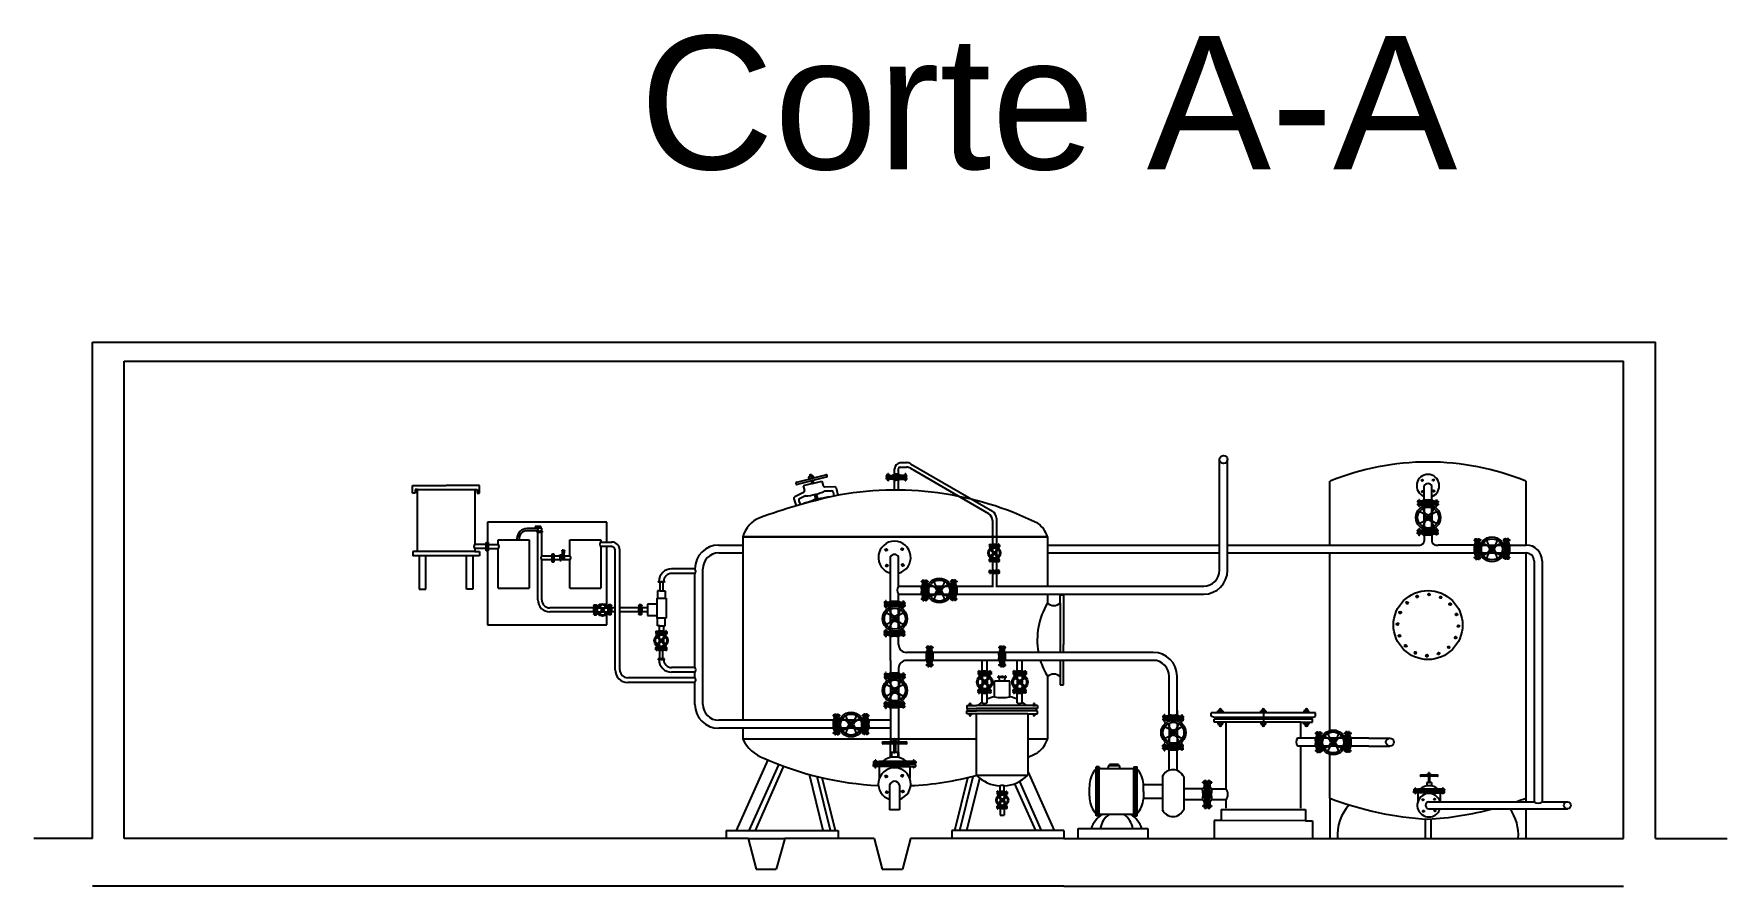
# Model space of a CAD drawing. Extents: x -30 to 1202, y 231 to 898.
# Drawn here: x 1160.87 to 1171.51, y 633.08 to 638.44 of the extents above; entities that cross this region are included whole.
import ezdxf

# ---------------------------------------------------------------- set-up
doc = ezdxf.new("R2010")
doc.units = 0
doc.header["$LTSCALE"] = 0.04
for name, color, linetype in [('0.1', 1, 'CONTINUOUS'), ('0.2', 2, 'CONTINUOUS'), ('0.3', 3, 'CONTINUOUS'), ('0.5', 5, 'CONTINUOUS')]:
    doc.layers.add(name, color=color, linetype=linetype)
doc.styles.add('STYLE2', font='arial.ttf')

msp = doc.modelspace()

# ---------------------------------------------------------------- texts
at = {"layer": '0.1', "style": 'STYLE2'}
msp.add_text('Corte A-A', height=0.8382, dxfattribs=at).set_placement((1164.677, 637.585))

# ---------------------------------------------------------------- linework, layer by layer
at = {"layer": '0.1'}
for p, q in [((1165.665, 635.617), (1165.848, 635.664)), ((1165.669, 635.604), (1165.852, 635.65)), ((1165.769, 635.657), (1165.739, 635.649)), ((1165.739, 635.649), (1165.742, 635.636)), ((1165.742, 635.636), (1165.772, 635.644)), ((1165.746, 635.662), (1165.749, 635.652)), ((1165.75, 635.639), (1165.747, 635.651)), ((1165.76, 635.654), (1165.757, 635.665)), ((1165.765, 635.642), (1165.761, 635.655)), ((1165.772, 635.644), (1165.769, 635.657)), ((1166.233, 635.66), (1166.233, 635.665)), ((1166.233, 635.665), (1166.244, 635.665)), ((1166.244, 635.66), (1166.233, 635.66)), ((1166.233, 635.637), (1166.233, 635.632)), ((1166.244, 635.637), (1166.233, 635.637)), ((1166.233, 635.632), (1166.244, 635.632)), ((1166.236, 635.665), (1166.236, 635.669)), ((1166.236, 635.66), (1166.236, 635.665)), ((1166.236, 635.637), (1166.236, 635.632)), ((1166.237, 635.628), (1166.237, 635.632)), ((1166.241, 635.669), (1166.241, 635.665)), ((1166.241, 635.66), (1166.241, 635.665)), ((1166.241, 635.637), (1166.241, 635.632)), ((1166.241, 635.632), (1166.241, 635.628)), ((1166.244, 635.665), (1166.244, 635.66)), ((1166.244, 635.632), (1166.244, 635.637)), ((1166.354, 635.665), (1166.342, 635.665)), ((1166.342, 635.665), (1166.342, 635.66)), ((1166.342, 635.66), (1166.354, 635.66)), ((1166.342, 635.632), (1166.342, 635.637)), ((1166.342, 635.637), (1166.354, 635.637)), ((1166.354, 635.632), (1166.342, 635.632)), ((1166.345, 635.66), (1166.345, 635.665)), ((1166.345, 635.637), (1166.345, 635.632)), ((1166.346, 635.669), (1166.346, 635.665)), ((1166.346, 635.628), (1166.346, 635.632)), ((1166.35, 635.665), (1166.35, 635.669)), ((1166.35, 635.632), (1166.35, 635.628)), ((1166.351, 635.66), (1166.351, 635.665)), ((1166.351, 635.637), (1166.351, 635.632)), ((1166.354, 635.66), (1166.354, 635.665)), ((1166.354, 635.637), (1166.354, 635.632)), ((1169.017, 635.222), (1169.017, 635.623)), ((1170.248, 635.623), (1170.248, 635.222)), ((1169.572, 635.498), (1169.572, 635.503)), ((1169.572, 635.503), (1169.584, 635.503)), ((1169.584, 635.498), (1169.572, 635.498)), ((1169.575, 635.503), (1169.575, 635.507)), ((1169.575, 635.498), (1169.575, 635.503)), ((1169.58, 635.507), (1169.58, 635.503)), ((1169.58, 635.498), (1169.58, 635.503)), ((1169.584, 635.503), (1169.584, 635.498)), ((1169.693, 635.503), (1169.681, 635.503)), ((1169.681, 635.503), (1169.681, 635.498)), ((1169.681, 635.498), (1169.693, 635.498)), ((1169.684, 635.498), (1169.684, 635.503)), ((1169.69, 635.498), (1169.69, 635.503)), ((1169.693, 635.498), (1169.693, 635.503)), ((1169.572, 635.475), (1169.572, 635.47)), ((1169.584, 635.475), (1169.572, 635.475)), ((1169.572, 635.47), (1169.584, 635.47)), ((1169.575, 635.475), (1169.575, 635.47)), ((1169.575, 635.47), (1169.575, 635.466)), ((1169.58, 635.475), (1169.58, 635.47)), ((1169.58, 635.466), (1169.58, 635.47)), ((1169.584, 635.47), (1169.584, 635.475)), ((1169.681, 635.47), (1169.681, 635.475)), ((1169.681, 635.475), (1169.693, 635.475)), ((1169.693, 635.47), (1169.681, 635.47)), ((1169.684, 635.475), (1169.684, 635.47)), ((1169.685, 635.466), (1169.685, 635.47)), ((1169.689, 635.47), (1169.689, 635.466)), ((1169.69, 635.475), (1169.69, 635.47)), ((1169.693, 635.475), (1169.693, 635.47)), ((1164.472, 635.366), (1163.722, 635.366)), ((1163.722, 635.366), (1163.722, 635.238)), ((1164.056, 635.338), (1164.021, 635.338)), ((1164.021, 635.338), (1164.021, 635.334)), ((1164.049, 635.329), (1164.049, 635.336)), ((1164.05, 635.338), (1164.05, 635.338)), ((1164.05, 635.338), (1164.051, 635.338)), ((1164.05, 635.338), (1164.05, 635.338)), ((1164.051, 635.338), (1164.051, 635.338)), ((1164.051, 635.338), (1164.051, 635.338)), ((1164.052, 635.329), (1164.052, 635.336)), ((1164.056, 635.338), (1164.056, 635.336)), ((1164.472, 635.241), (1164.472, 635.366)), ((1169.572, 635.316), (1169.572, 635.32)), ((1169.572, 635.32), (1169.584, 635.32)), ((1169.584, 635.316), (1169.572, 635.316)), ((1169.572, 635.293), (1169.572, 635.288)), ((1169.584, 635.293), (1169.572, 635.293)), ((1169.572, 635.288), (1169.584, 635.288)), ((1169.575, 635.32), (1169.575, 635.324)), ((1169.575, 635.316), (1169.575, 635.32)), ((1169.575, 635.293), (1169.575, 635.288)), ((1169.575, 635.288), (1169.575, 635.284)), ((1169.58, 635.324), (1169.58, 635.32)), ((1169.58, 635.316), (1169.58, 635.32)), ((1169.58, 635.293), (1169.58, 635.288)), ((1169.58, 635.284), (1169.58, 635.288)), ((1169.584, 635.32), (1169.584, 635.316)), ((1169.584, 635.288), (1169.584, 635.293)), ((1169.693, 635.32), (1169.681, 635.32)), ((1169.681, 635.32), (1169.681, 635.316)), ((1169.681, 635.316), (1169.693, 635.316)), ((1169.681, 635.288), (1169.681, 635.293)), ((1169.681, 635.293), (1169.693, 635.293)), ((1169.693, 635.288), (1169.681, 635.288)), ((1169.684, 635.316), (1169.684, 635.32)), ((1169.684, 635.293), (1169.684, 635.288)), ((1169.685, 635.324), (1169.685, 635.32)), ((1169.689, 635.32), (1169.689, 635.324)), ((1169.69, 635.316), (1169.69, 635.32)), ((1169.69, 635.293), (1169.69, 635.288)), ((1169.693, 635.316), (1169.693, 635.32)), ((1169.693, 635.293), (1169.693, 635.288)), ((1163.717, 635.236), (1163.721, 635.236)), ((1163.717, 635.188), (1163.721, 635.188)), ((1163.722, 635.186), (1163.722, 634.721)), ((1164.198, 635.19), (1164.19, 635.19)), ((1164.198, 635.19), (1164.205, 635.19)), ((1164.472, 634.842), (1164.472, 635.212)), ((1166.877, 635.223), (1166.877, 635.226)), ((1166.877, 635.226), (1166.883, 635.226)), ((1166.883, 635.223), (1166.877, 635.223)), ((1166.877, 635.212), (1166.877, 635.209)), ((1166.883, 635.212), (1166.877, 635.212)), ((1166.877, 635.209), (1166.883, 635.209)), ((1166.879, 635.223), (1166.879, 635.226)), ((1166.879, 635.212), (1166.879, 635.209)), ((1166.879, 635.209), (1166.879, 635.207)), ((1166.881, 635.207), (1166.881, 635.209)), ((1166.882, 635.223), (1166.882, 635.226)), ((1166.882, 635.212), (1166.882, 635.209)), ((1166.883, 635.226), (1166.883, 635.223)), ((1166.883, 635.209), (1166.883, 635.212)), ((1166.938, 635.226), (1166.932, 635.226)), ((1166.932, 635.226), (1166.932, 635.223)), ((1166.932, 635.223), (1166.938, 635.223)), ((1166.932, 635.209), (1166.932, 635.212)), ((1166.932, 635.212), (1166.938, 635.212)), ((1166.938, 635.209), (1166.932, 635.209)), ((1166.934, 635.228), (1166.934, 635.226)), ((1166.934, 635.223), (1166.934, 635.226)), ((1166.934, 635.212), (1166.934, 635.209)), ((1166.934, 635.207), (1166.934, 635.209)), ((1166.936, 635.226), (1166.936, 635.228)), ((1166.936, 635.223), (1166.936, 635.226)), ((1166.936, 635.212), (1166.936, 635.209)), ((1166.936, 635.209), (1166.936, 635.207)), ((1166.938, 635.223), (1166.938, 635.226)), ((1166.938, 635.212), (1166.938, 635.209)), ((1169.017, 634.056), (1169.017, 635.172)), ((1169.927, 635.254), (1169.923, 635.254)), ((1169.923, 635.25), (1169.927, 635.25)), ((1169.932, 635.258), (1169.927, 635.258)), ((1169.927, 635.258), (1169.927, 635.246)), ((1169.932, 635.255), (1169.927, 635.255)), ((1169.932, 635.249), (1169.927, 635.249)), ((1169.927, 635.246), (1169.932, 635.246)), ((1169.932, 635.246), (1169.932, 635.258)), ((1169.955, 635.258), (1169.96, 635.258)), ((1169.955, 635.246), (1169.955, 635.258)), ((1169.955, 635.255), (1169.96, 635.255)), ((1169.955, 635.249), (1169.96, 635.249)), ((1169.96, 635.246), (1169.955, 635.246)), ((1169.96, 635.258), (1169.96, 635.246)), ((1169.96, 635.254), (1169.964, 635.254)), ((1169.964, 635.25), (1169.96, 635.25)), ((1170.11, 635.254), (1170.106, 635.254)), ((1170.106, 635.25), (1170.11, 635.25)), ((1170.115, 635.258), (1170.11, 635.258)), ((1170.11, 635.258), (1170.11, 635.246)), ((1170.115, 635.255), (1170.11, 635.255)), ((1170.115, 635.249), (1170.11, 635.249)), ((1170.11, 635.246), (1170.115, 635.246)), ((1170.115, 635.246), (1170.115, 635.258)), ((1170.138, 635.258), (1170.143, 635.258)), ((1170.138, 635.246), (1170.138, 635.258)), ((1170.138, 635.255), (1170.143, 635.255)), ((1170.138, 635.249), (1170.143, 635.249)), ((1170.143, 635.246), (1170.138, 635.246)), ((1170.143, 635.258), (1170.143, 635.246)), ((1170.143, 635.254), (1170.147, 635.254)), ((1170.147, 635.25), (1170.143, 635.25)), ((1170.248, 635.172), (1170.248, 633.958)), ((1164.198, 635.137), (1164.194, 635.137)), ((1164.198, 635.137), (1164.202, 635.137)), ((1166.877, 635.132), (1166.877, 635.134)), ((1166.877, 635.134), (1166.883, 635.134)), ((1166.883, 635.132), (1166.877, 635.132)), ((1166.877, 635.12), (1166.877, 635.118)), ((1166.883, 635.12), (1166.877, 635.12)), ((1166.877, 635.118), (1166.883, 635.118)), ((1166.877, 635.059), (1166.877, 635.062)), ((1166.877, 635.062), (1166.883, 635.062)), ((1166.879, 635.134), (1166.879, 635.136)), ((1166.879, 635.132), (1166.879, 635.134)), ((1166.879, 635.12), (1166.879, 635.118)), ((1166.879, 635.062), (1166.879, 635.064)), ((1166.879, 635.059), (1166.879, 635.062)), ((1166.881, 635.136), (1166.881, 635.134)), ((1166.881, 635.064), (1166.881, 635.062)), ((1166.882, 635.132), (1166.882, 635.134)), ((1166.882, 635.12), (1166.882, 635.118)), ((1166.882, 635.059), (1166.882, 635.062)), ((1166.883, 635.134), (1166.883, 635.132)), ((1166.883, 635.118), (1166.883, 635.12)), ((1166.883, 635.062), (1166.883, 635.059)), ((1166.938, 635.134), (1166.932, 635.134)), ((1166.932, 635.134), (1166.932, 635.132)), ((1166.932, 635.132), (1166.938, 635.132)), ((1166.932, 635.118), (1166.932, 635.12)), ((1166.932, 635.12), (1166.938, 635.12)), ((1166.938, 635.118), (1166.932, 635.118)), ((1166.938, 635.062), (1166.932, 635.062)), ((1166.932, 635.062), (1166.932, 635.059)), ((1166.934, 635.136), (1166.934, 635.134)), ((1166.934, 635.132), (1166.934, 635.134)), ((1166.934, 635.12), (1166.934, 635.118)), ((1166.934, 635.116), (1166.934, 635.118)), ((1166.934, 635.064), (1166.934, 635.062)), ((1166.934, 635.059), (1166.934, 635.062)), ((1166.936, 635.134), (1166.936, 635.136)), ((1166.936, 635.132), (1166.936, 635.134)), ((1166.936, 635.12), (1166.936, 635.118)), ((1166.936, 635.118), (1166.936, 635.116)), ((1166.936, 635.062), (1166.936, 635.064)), ((1166.936, 635.059), (1166.936, 635.062)), ((1166.938, 635.132), (1166.938, 635.134)), ((1166.938, 635.12), (1166.938, 635.118)), ((1166.938, 635.059), (1166.938, 635.062)), ((1169.927, 635.137), (1169.927, 635.148)), ((1169.927, 635.148), (1169.932, 635.148)), ((1169.932, 635.145), (1169.927, 635.145)), ((1169.932, 635.14), (1169.927, 635.14)), ((1169.932, 635.137), (1169.927, 635.137)), ((1169.932, 635.148), (1169.932, 635.137)), ((1169.96, 635.148), (1169.955, 635.148)), ((1169.955, 635.148), (1169.955, 635.137)), ((1169.955, 635.145), (1169.96, 635.145)), ((1169.955, 635.14), (1169.96, 635.14)), ((1169.955, 635.137), (1169.96, 635.137)), ((1169.96, 635.137), (1169.96, 635.148)), ((1169.964, 635.145), (1169.96, 635.145)), ((1169.96, 635.14), (1169.964, 635.14)), ((1170.106, 635.145), (1170.11, 635.145)), ((1170.11, 635.14), (1170.106, 635.14)), ((1170.11, 635.137), (1170.11, 635.148)), ((1170.11, 635.148), (1170.115, 635.148)), ((1170.115, 635.145), (1170.11, 635.145)), ((1170.115, 635.14), (1170.11, 635.14)), ((1170.115, 635.137), (1170.11, 635.137)), ((1170.115, 635.148), (1170.115, 635.137)), ((1170.143, 635.148), (1170.138, 635.148)), ((1170.138, 635.148), (1170.138, 635.137)), ((1170.138, 635.145), (1170.143, 635.145)), ((1170.138, 635.14), (1170.143, 635.14)), ((1170.138, 635.137), (1170.143, 635.137)), ((1170.143, 635.137), (1170.143, 635.148)), ((1166.453, 634.995), (1166.449, 634.995)), ((1166.449, 634.99), (1166.453, 634.99)), ((1166.458, 634.998), (1166.453, 634.998)), ((1166.453, 634.998), (1166.453, 634.987)), ((1166.458, 634.995), (1166.453, 634.995)), ((1166.458, 634.99), (1166.453, 634.99)), ((1166.453, 634.987), (1166.458, 634.987)), ((1166.458, 634.987), (1166.458, 634.998)), ((1166.481, 634.998), (1166.486, 634.998)), ((1166.481, 634.987), (1166.481, 634.998)), ((1166.481, 634.995), (1166.486, 634.995)), ((1166.481, 634.99), (1166.486, 634.99)), ((1166.486, 634.987), (1166.481, 634.987)), ((1166.486, 634.998), (1166.486, 634.987)), ((1166.486, 634.995), (1166.49, 634.995)), ((1166.49, 634.99), (1166.486, 634.99)), ((1166.636, 634.995), (1166.632, 634.995)), ((1166.632, 634.99), (1166.636, 634.99)), ((1166.64, 634.998), (1166.636, 634.998)), ((1166.636, 634.998), (1166.636, 634.987)), ((1166.64, 634.995), (1166.636, 634.995)), ((1166.64, 634.99), (1166.636, 634.99)), ((1166.636, 634.987), (1166.64, 634.987)), ((1166.64, 634.987), (1166.64, 634.998)), ((1166.664, 634.998), (1166.668, 634.998)), ((1166.664, 634.987), (1166.664, 634.998)), ((1166.664, 634.995), (1166.668, 634.995)), ((1166.664, 634.99), (1166.668, 634.99)), ((1166.668, 634.987), (1166.664, 634.987)), ((1166.668, 634.998), (1166.668, 634.987)), ((1166.668, 634.995), (1166.672, 634.995)), ((1166.672, 634.99), (1166.668, 634.99)), ((1166.883, 635.059), (1166.877, 635.059)), ((1166.877, 635.048), (1166.877, 635.045)), ((1166.883, 635.048), (1166.877, 635.048)), ((1166.877, 635.045), (1166.883, 635.045)), ((1166.879, 635.048), (1166.879, 635.045)), ((1166.882, 635.048), (1166.882, 635.045)), ((1166.883, 635.045), (1166.883, 635.048)), ((1166.932, 635.059), (1166.938, 635.059)), ((1166.932, 635.045), (1166.932, 635.048)), ((1166.932, 635.048), (1166.938, 635.048)), ((1166.938, 635.045), (1166.932, 635.045)), ((1166.934, 635.048), (1166.934, 635.045)), ((1166.934, 635.043), (1166.934, 635.045)), ((1166.936, 635.048), (1166.936, 635.045)), ((1166.936, 635.045), (1166.936, 635.043)), ((1166.938, 635.048), (1166.938, 635.045)), ((1166.22, 634.861), (1166.22, 634.866)), ((1166.22, 634.866), (1166.231, 634.866)), ((1166.231, 634.861), (1166.22, 634.861)), ((1166.222, 634.861), (1166.222, 634.866)), ((1166.223, 634.866), (1166.223, 634.87)), ((1166.227, 634.87), (1166.227, 634.866)), ((1166.228, 634.861), (1166.228, 634.866)), ((1166.231, 634.866), (1166.231, 634.861)), ((1166.34, 634.866), (1166.329, 634.866)), ((1166.329, 634.866), (1166.329, 634.861)), ((1166.329, 634.861), (1166.34, 634.861)), ((1166.332, 634.861), (1166.332, 634.866)), ((1166.338, 634.861), (1166.338, 634.866)), ((1166.34, 634.861), (1166.34, 634.866)), ((1166.453, 634.877), (1166.453, 634.889)), ((1166.453, 634.889), (1166.458, 634.889)), ((1166.458, 634.886), (1166.453, 634.886)), ((1166.458, 634.88), (1166.453, 634.88)), ((1166.458, 634.877), (1166.453, 634.877)), ((1166.458, 634.889), (1166.458, 634.877)), ((1166.486, 634.889), (1166.481, 634.889)), ((1166.481, 634.889), (1166.481, 634.877)), ((1166.481, 634.886), (1166.486, 634.886)), ((1166.481, 634.88), (1166.486, 634.88)), ((1166.481, 634.877), (1166.486, 634.877)), ((1166.486, 634.877), (1166.486, 634.889)), ((1166.49, 634.885), (1166.486, 634.885)), ((1166.486, 634.881), (1166.49, 634.881)), ((1166.632, 634.885), (1166.636, 634.885)), ((1166.636, 634.881), (1166.632, 634.881)), ((1166.636, 634.877), (1166.636, 634.889)), ((1166.636, 634.889), (1166.64, 634.889)), ((1166.64, 634.886), (1166.636, 634.886)), ((1166.64, 634.88), (1166.636, 634.88)), ((1166.64, 634.877), (1166.636, 634.877)), ((1166.64, 634.889), (1166.64, 634.877)), ((1166.668, 634.889), (1166.664, 634.889)), ((1166.664, 634.889), (1166.664, 634.877)), ((1166.664, 634.886), (1166.668, 634.886)), ((1166.664, 634.88), (1166.668, 634.88)), ((1166.664, 634.877), (1166.668, 634.877)), ((1166.668, 634.877), (1166.668, 634.889)), ((1164.391, 634.844), (1164.389, 634.844)), ((1164.389, 634.841), (1164.391, 634.841)), ((1164.393, 634.845), (1164.391, 634.845)), ((1164.391, 634.845), (1164.391, 634.84)), ((1164.393, 634.844), (1164.391, 634.844)), ((1164.393, 634.841), (1164.391, 634.841)), ((1164.391, 634.84), (1164.393, 634.84)), ((1164.391, 634.785), (1164.391, 634.79)), ((1164.391, 634.79), (1164.393, 634.79)), ((1164.393, 634.789), (1164.391, 634.789)), ((1164.393, 634.786), (1164.391, 634.786)), ((1164.393, 634.785), (1164.391, 634.785)), ((1164.393, 634.827), (1164.393, 634.847)), ((1164.393, 634.847), (1164.397, 634.847)), ((1164.393, 634.84), (1164.393, 634.845)), ((1164.393, 634.827), (1164.393, 634.783)), ((1164.393, 634.79), (1164.393, 634.785)), ((1164.393, 634.783), (1164.397, 634.783)), ((1164.397, 634.847), (1164.397, 634.803)), ((1164.397, 634.846), (1164.401, 634.846)), ((1164.397, 634.783), (1164.397, 634.803)), ((1164.397, 634.784), (1164.401, 634.784)), ((1164.399, 634.846), (1164.399, 634.825)), ((1164.399, 634.784), (1164.399, 634.825)), ((1164.401, 634.847), (1164.401, 634.803)), ((1164.401, 634.847), (1164.405, 634.847)), ((1164.401, 634.783), (1164.401, 634.803)), ((1164.401, 634.783), (1164.405, 634.783)), ((1164.405, 634.847), (1164.405, 634.827)), ((1164.405, 634.845), (1164.407, 634.845)), ((1164.405, 634.84), (1164.405, 634.845)), ((1164.405, 634.844), (1164.407, 634.844)), ((1164.405, 634.841), (1164.407, 634.841)), ((1164.407, 634.84), (1164.405, 634.84)), ((1164.405, 634.783), (1164.405, 634.827)), ((1164.407, 634.79), (1164.405, 634.79)), ((1164.405, 634.79), (1164.405, 634.785)), ((1164.405, 634.789), (1164.407, 634.789)), ((1164.405, 634.786), (1164.407, 634.786)), ((1164.405, 634.785), (1164.407, 634.785)), ((1164.407, 634.845), (1164.407, 634.84)), ((1164.407, 634.844), (1164.409, 634.844)), ((1164.409, 634.841), (1164.407, 634.841)), ((1164.407, 634.785), (1164.407, 634.79)), ((1164.409, 634.789), (1164.407, 634.789)), ((1164.407, 634.786), (1164.409, 634.786)), ((1164.414, 634.802), (1164.43, 634.802)), ((1164.414, 634.802), (1164.43, 634.802)), ((1164.415, 634.827), (1164.427, 634.827)), ((1164.415, 634.827), (1164.427, 634.827)), ((1164.435, 634.827), (1164.455, 634.827)), ((1164.435, 634.827), (1164.455, 634.827)), ((1164.436, 634.814), (1164.445, 634.823)), ((1164.445, 634.805), (1164.436, 634.814)), ((1164.436, 634.802), (1164.453, 634.802)), ((1164.436, 634.802), (1164.453, 634.802)), ((1164.439, 634.802), (1164.451, 634.802)), ((1164.445, 634.823), (1164.454, 634.814)), ((1164.454, 634.814), (1164.445, 634.805)), ((1164.46, 634.802), (1164.476, 634.802)), ((1164.46, 634.802), (1164.476, 634.802)), ((1164.463, 634.827), (1164.475, 634.827)), ((1164.463, 634.827), (1164.475, 634.827)), ((1164.472, 634.721), (1164.472, 634.786)), ((1164.483, 634.844), (1164.481, 634.844)), ((1164.481, 634.841), (1164.483, 634.841)), ((1164.481, 634.789), (1164.483, 634.789)), ((1164.483, 634.786), (1164.481, 634.786)), ((1164.485, 634.845), (1164.483, 634.845)), ((1164.483, 634.845), (1164.483, 634.84)), ((1164.485, 634.844), (1164.483, 634.844)), ((1164.485, 634.841), (1164.483, 634.841)), ((1164.483, 634.84), (1164.485, 634.84)), ((1164.483, 634.785), (1164.483, 634.79)), ((1164.483, 634.79), (1164.485, 634.79)), ((1164.485, 634.789), (1164.483, 634.789)), ((1164.485, 634.786), (1164.483, 634.786)), ((1164.485, 634.785), (1164.483, 634.785)), ((1164.489, 634.847), (1164.485, 634.847)), ((1164.485, 634.847), (1164.485, 634.827)), ((1164.485, 634.84), (1164.485, 634.845)), ((1164.485, 634.783), (1164.485, 634.827)), ((1164.485, 634.79), (1164.485, 634.785)), ((1164.489, 634.783), (1164.485, 634.783)), ((1164.489, 634.847), (1164.489, 634.803)), ((1164.493, 634.846), (1164.489, 634.846)), ((1164.489, 634.783), (1164.489, 634.803)), ((1164.493, 634.784), (1164.489, 634.784)), ((1164.491, 634.846), (1164.491, 634.825)), ((1164.491, 634.784), (1164.491, 634.825)), ((1164.497, 634.847), (1164.493, 634.847)), ((1164.493, 634.847), (1164.493, 634.803)), ((1164.493, 634.783), (1164.493, 634.803)), ((1164.497, 634.783), (1164.493, 634.783)), ((1164.497, 634.827), (1164.497, 634.847)), ((1164.497, 634.845), (1164.499, 634.845)), ((1164.497, 634.84), (1164.497, 634.845)), ((1164.497, 634.844), (1164.499, 634.844)), ((1164.497, 634.841), (1164.499, 634.841)), ((1164.499, 634.84), (1164.497, 634.84)), ((1164.497, 634.827), (1164.497, 634.783)), ((1164.499, 634.79), (1164.497, 634.79)), ((1164.497, 634.79), (1164.497, 634.785)), ((1164.497, 634.789), (1164.499, 634.789)), ((1164.497, 634.786), (1164.499, 634.786)), ((1164.497, 634.785), (1164.499, 634.785)), ((1164.499, 634.845), (1164.499, 634.84)), ((1164.499, 634.844), (1164.501, 634.844)), ((1164.501, 634.841), (1164.499, 634.841)), ((1164.499, 634.785), (1164.499, 634.79)), ((1164.674, 634.843), (1164.672, 634.843)), ((1164.672, 634.841), (1164.674, 634.841)), ((1164.672, 634.789), (1164.674, 634.789)), ((1164.674, 634.786), (1164.672, 634.786)), ((1164.676, 634.845), (1164.674, 634.845)), ((1164.674, 634.845), (1164.674, 634.839)), ((1164.676, 634.844), (1164.674, 634.844)), ((1164.676, 634.841), (1164.674, 634.841)), ((1164.674, 634.839), (1164.676, 634.839)), ((1164.674, 634.785), (1164.674, 634.79)), ((1164.674, 634.79), (1164.676, 634.79)), ((1164.676, 634.789), (1164.674, 634.789)), ((1164.676, 634.786), (1164.674, 634.786)), ((1164.676, 634.785), (1164.674, 634.785)), ((1164.679, 634.847), (1164.676, 634.847)), ((1164.676, 634.847), (1164.676, 634.827)), ((1164.676, 634.839), (1164.676, 634.845)), ((1164.676, 634.783), (1164.676, 634.827)), ((1164.676, 634.79), (1164.676, 634.785)), ((1164.68, 634.783), (1164.676, 634.783)), ((1164.679, 634.847), (1164.68, 634.802)), ((1164.684, 634.845), (1164.679, 634.845)), ((1164.68, 634.783), (1164.68, 634.802)), ((1164.684, 634.784), (1164.68, 634.784)), ((1164.682, 634.845), (1164.682, 634.825)), ((1164.682, 634.784), (1164.682, 634.825)), ((1164.687, 634.847), (1164.684, 634.847)), ((1164.684, 634.847), (1164.684, 634.803)), ((1164.684, 634.783), (1164.684, 634.803)), ((1164.688, 634.783), (1164.684, 634.783)), ((1164.688, 634.827), (1164.687, 634.847)), ((1164.687, 634.845), (1164.69, 634.845)), ((1164.688, 634.839), (1164.687, 634.845)), ((1164.687, 634.844), (1164.69, 634.844)), ((1164.688, 634.841), (1164.69, 634.841)), ((1164.69, 634.839), (1164.688, 634.839)), ((1164.688, 634.827), (1164.688, 634.783)), ((1164.69, 634.79), (1164.688, 634.79)), ((1164.688, 634.79), (1164.688, 634.785)), ((1164.688, 634.789), (1164.69, 634.789)), ((1164.688, 634.786), (1164.69, 634.786)), ((1164.688, 634.785), (1164.69, 634.785)), ((1164.69, 634.845), (1164.69, 634.839)), ((1164.69, 634.843), (1164.692, 634.843)), ((1164.692, 634.841), (1164.69, 634.841)), ((1164.69, 634.785), (1164.69, 634.79)), ((1166.22, 634.838), (1166.22, 634.833)), ((1166.231, 634.838), (1166.22, 634.838)), ((1166.22, 634.833), (1166.231, 634.833)), ((1166.222, 634.838), (1166.222, 634.833)), ((1166.223, 634.833), (1166.223, 634.829)), ((1166.227, 634.829), (1166.227, 634.833)), ((1166.228, 634.838), (1166.228, 634.833)), ((1166.231, 634.833), (1166.231, 634.838)), ((1166.329, 634.833), (1166.329, 634.838)), ((1166.329, 634.838), (1166.34, 634.838)), ((1166.34, 634.833), (1166.329, 634.833)), ((1166.332, 634.838), (1166.332, 634.833)), ((1166.333, 634.829), (1166.333, 634.833)), ((1166.337, 634.833), (1166.337, 634.829)), ((1166.338, 634.838), (1166.338, 634.833)), ((1166.34, 634.838), (1166.34, 634.833)), ((1163.722, 634.721), (1164.472, 634.721)), ((1164.781, 634.678), (1164.781, 634.68)), ((1164.781, 634.68), (1164.787, 634.68)), ((1164.787, 634.678), (1164.781, 634.678)), ((1164.781, 634.665), (1164.781, 634.662)), ((1164.787, 634.665), (1164.781, 634.665)), ((1164.781, 634.662), (1164.787, 634.662)), ((1164.782, 634.678), (1164.782, 634.68)), ((1164.782, 634.665), (1164.782, 634.662)), ((1164.782, 634.662), (1164.782, 634.66)), ((1164.785, 634.678), (1164.785, 634.68)), ((1164.785, 634.665), (1164.785, 634.662)), ((1164.785, 634.66), (1164.785, 634.662)), ((1164.787, 634.68), (1164.787, 634.678)), ((1164.787, 634.662), (1164.787, 634.665)), ((1164.847, 634.68), (1164.841, 634.68)), ((1164.841, 634.68), (1164.841, 634.678)), ((1164.841, 634.678), (1164.847, 634.678)), ((1164.841, 634.662), (1164.841, 634.665)), ((1164.841, 634.665), (1164.847, 634.665)), ((1164.847, 634.662), (1164.841, 634.662)), ((1164.843, 634.683), (1164.843, 634.68)), ((1164.843, 634.678), (1164.843, 634.68)), ((1164.843, 634.665), (1164.843, 634.662)), ((1164.843, 634.66), (1164.843, 634.662)), ((1164.845, 634.68), (1164.845, 634.683)), ((1164.845, 634.662), (1164.845, 634.66)), ((1164.846, 634.678), (1164.846, 634.68)), ((1164.846, 634.665), (1164.846, 634.662)), ((1164.847, 634.678), (1164.847, 634.68)), ((1164.847, 634.665), (1164.847, 634.662)), ((1166.22, 634.679), (1166.22, 634.684)), ((1166.22, 634.684), (1166.231, 634.684)), ((1166.231, 634.679), (1166.22, 634.679)), ((1166.22, 634.656), (1166.22, 634.651)), ((1166.231, 634.656), (1166.22, 634.656)), ((1166.22, 634.651), (1166.231, 634.651)), ((1166.222, 634.679), (1166.222, 634.684)), ((1166.222, 634.656), (1166.222, 634.651)), ((1166.223, 634.684), (1166.223, 634.688)), ((1166.223, 634.651), (1166.223, 634.647)), ((1166.227, 634.688), (1166.227, 634.684)), ((1166.227, 634.647), (1166.227, 634.651)), ((1166.228, 634.679), (1166.228, 634.684)), ((1166.228, 634.656), (1166.228, 634.651)), ((1166.231, 634.684), (1166.231, 634.679)), ((1166.231, 634.651), (1166.231, 634.656)), ((1166.34, 634.684), (1166.329, 634.684)), ((1166.329, 634.684), (1166.329, 634.679)), ((1166.329, 634.679), (1166.34, 634.679)), ((1166.329, 634.651), (1166.329, 634.656)), ((1166.329, 634.656), (1166.34, 634.656)), ((1166.34, 634.651), (1166.329, 634.651)), ((1166.332, 634.679), (1166.332, 634.684)), ((1166.332, 634.656), (1166.332, 634.651)), ((1166.333, 634.688), (1166.333, 634.684)), ((1166.337, 634.684), (1166.337, 634.688)), ((1166.338, 634.679), (1166.338, 634.684)), ((1166.338, 634.656), (1166.338, 634.651)), ((1166.34, 634.679), (1166.34, 634.684)), ((1166.34, 634.656), (1166.34, 634.651)), ((1164.781, 634.577), (1164.781, 634.58)), ((1164.781, 634.58), (1164.787, 634.58)), ((1164.787, 634.577), (1164.781, 634.577)), ((1164.781, 634.564), (1164.781, 634.562)), ((1164.787, 634.564), (1164.781, 634.564)), ((1164.781, 634.562), (1164.787, 634.562)), ((1164.782, 634.58), (1164.782, 634.582)), ((1164.782, 634.577), (1164.782, 634.58)), ((1164.782, 634.564), (1164.782, 634.562)), ((1164.785, 634.582), (1164.785, 634.58)), ((1164.785, 634.577), (1164.785, 634.58)), ((1164.785, 634.564), (1164.785, 634.562)), ((1164.787, 634.58), (1164.787, 634.577)), ((1164.787, 634.562), (1164.787, 634.564)), ((1164.847, 634.58), (1164.841, 634.58)), ((1164.841, 634.58), (1164.841, 634.577)), ((1164.841, 634.577), (1164.847, 634.577)), ((1164.841, 634.562), (1164.841, 634.564)), ((1164.841, 634.564), (1164.847, 634.564)), ((1164.847, 634.562), (1164.841, 634.562)), ((1164.843, 634.582), (1164.843, 634.58)), ((1164.843, 634.577), (1164.843, 634.58)), ((1164.843, 634.564), (1164.843, 634.562)), ((1164.843, 634.559), (1164.843, 634.562)), ((1164.845, 634.58), (1164.845, 634.582)), ((1164.845, 634.562), (1164.845, 634.559)), ((1164.846, 634.577), (1164.846, 634.58)), ((1164.846, 634.564), (1164.846, 634.562)), ((1164.847, 634.577), (1164.847, 634.58)), ((1164.847, 634.564), (1164.847, 634.562)), ((1166.484, 634.58), (1166.48, 634.58)), ((1166.48, 634.575), (1166.484, 634.575)), ((1166.489, 634.583), (1166.484, 634.583)), ((1166.484, 634.583), (1166.484, 634.572)), ((1166.489, 634.58), (1166.484, 634.58)), ((1166.489, 634.575), (1166.484, 634.575)), ((1166.484, 634.572), (1166.489, 634.572)), ((1166.489, 634.572), (1166.489, 634.583)), ((1166.512, 634.583), (1166.517, 634.583)), ((1166.512, 634.572), (1166.512, 634.583)), ((1166.512, 634.58), (1166.517, 634.58)), ((1166.512, 634.575), (1166.517, 634.575)), ((1166.517, 634.572), (1166.512, 634.572)), ((1166.517, 634.583), (1166.517, 634.572)), ((1166.517, 634.58), (1166.521, 634.58)), ((1166.521, 634.575), (1166.517, 634.575)), ((1166.94, 634.579), (1166.936, 634.579)), ((1166.936, 634.575), (1166.94, 634.575)), ((1166.945, 634.583), (1166.94, 634.583)), ((1166.94, 634.583), (1166.94, 634.571)), ((1166.945, 634.58), (1166.94, 634.58)), ((1166.945, 634.574), (1166.94, 634.574)), ((1166.94, 634.571), (1166.945, 634.571)), ((1166.945, 634.571), (1166.945, 634.583)), ((1166.968, 634.583), (1166.973, 634.583)), ((1166.968, 634.571), (1166.968, 634.583)), ((1166.968, 634.58), (1166.973, 634.58)), ((1166.968, 634.574), (1166.973, 634.574)), ((1166.973, 634.571), (1166.968, 634.571)), ((1166.973, 634.583), (1166.973, 634.571)), ((1166.973, 634.579), (1166.977, 634.579)), ((1166.977, 634.575), (1166.973, 634.575)), ((1166.484, 634.462), (1166.484, 634.474)), ((1166.484, 634.474), (1166.489, 634.474)), ((1166.489, 634.471), (1166.484, 634.471)), ((1166.489, 634.465), (1166.484, 634.465)), ((1166.489, 634.462), (1166.484, 634.462)), ((1166.489, 634.474), (1166.489, 634.462)), ((1166.517, 634.474), (1166.512, 634.474)), ((1166.512, 634.474), (1166.512, 634.462)), ((1166.512, 634.471), (1166.517, 634.471)), ((1166.512, 634.465), (1166.517, 634.465)), ((1166.512, 634.462), (1166.517, 634.462)), ((1166.517, 634.462), (1166.517, 634.474)), ((1166.521, 634.47), (1166.517, 634.47)), ((1166.517, 634.466), (1166.521, 634.466)), ((1166.808, 634.426), (1166.808, 634.429)), ((1166.808, 634.429), (1166.815, 634.429)), ((1166.815, 634.426), (1166.808, 634.426)), ((1166.809, 634.426), (1166.809, 634.429)), ((1166.81, 634.429), (1166.81, 634.431)), ((1166.812, 634.431), (1166.812, 634.429)), ((1166.813, 634.426), (1166.813, 634.429)), ((1166.815, 634.429), (1166.815, 634.426)), ((1166.884, 634.429), (1166.877, 634.429)), ((1166.877, 634.429), (1166.877, 634.426)), ((1166.877, 634.426), (1166.884, 634.426)), ((1166.879, 634.426), (1166.879, 634.429)), ((1166.883, 634.426), (1166.883, 634.429)), ((1166.884, 634.426), (1166.884, 634.429)), ((1166.94, 634.462), (1166.94, 634.473)), ((1166.94, 634.473), (1166.945, 634.473)), ((1166.945, 634.47), (1166.94, 634.47)), ((1166.945, 634.465), (1166.94, 634.465)), ((1166.945, 634.462), (1166.94, 634.462)), ((1166.945, 634.473), (1166.945, 634.462)), ((1166.973, 634.473), (1166.968, 634.473)), ((1166.968, 634.473), (1166.968, 634.462)), ((1166.968, 634.47), (1166.973, 634.47)), ((1166.968, 634.465), (1166.973, 634.465)), ((1166.968, 634.462), (1166.973, 634.462)), ((1166.973, 634.462), (1166.973, 634.473)), ((1166.977, 634.47), (1166.973, 634.47)), ((1166.973, 634.465), (1166.977, 634.465)), ((1167.028, 634.426), (1167.028, 634.429)), ((1167.028, 634.429), (1167.035, 634.429)), ((1167.035, 634.426), (1167.028, 634.426)), ((1167.03, 634.429), (1167.03, 634.431)), ((1167.03, 634.426), (1167.03, 634.429)), ((1167.033, 634.431), (1167.033, 634.429)), ((1167.033, 634.426), (1167.033, 634.429)), ((1167.035, 634.429), (1167.035, 634.426)), ((1167.105, 634.429), (1167.097, 634.429)), ((1167.097, 634.429), (1167.097, 634.426)), ((1167.097, 634.426), (1167.105, 634.426)), ((1167.099, 634.426), (1167.099, 634.429)), ((1167.103, 634.426), (1167.103, 634.429)), ((1167.105, 634.426), (1167.105, 634.429)), ((1166.22, 634.411), (1166.22, 634.415)), ((1166.22, 634.415), (1166.231, 634.415)), ((1166.231, 634.411), (1166.22, 634.411)), ((1166.22, 634.387), (1166.22, 634.383)), ((1166.231, 634.387), (1166.22, 634.387)), ((1166.22, 634.383), (1166.231, 634.383)), ((1166.222, 634.411), (1166.222, 634.415)), ((1166.222, 634.387), (1166.222, 634.383)), ((1166.223, 634.415), (1166.223, 634.419)), ((1166.223, 634.383), (1166.223, 634.379)), ((1166.227, 634.419), (1166.227, 634.415)), ((1166.227, 634.379), (1166.227, 634.383)), ((1166.228, 634.411), (1166.228, 634.415)), ((1166.228, 634.387), (1166.228, 634.383)), ((1166.231, 634.415), (1166.231, 634.411)), ((1166.231, 634.383), (1166.231, 634.387)), ((1166.34, 634.415), (1166.329, 634.415)), ((1166.329, 634.415), (1166.329, 634.411)), ((1166.329, 634.411), (1166.34, 634.411)), ((1166.329, 634.383), (1166.329, 634.387)), ((1166.329, 634.387), (1166.34, 634.387)), ((1166.34, 634.383), (1166.329, 634.383)), ((1166.332, 634.411), (1166.332, 634.415)), ((1166.332, 634.387), (1166.332, 634.383)), ((1166.333, 634.379), (1166.333, 634.383)), ((1166.337, 634.383), (1166.337, 634.379)), ((1166.338, 634.411), (1166.338, 634.415)), ((1166.338, 634.387), (1166.338, 634.383)), ((1166.34, 634.411), (1166.34, 634.415)), ((1166.34, 634.387), (1166.34, 634.383)), ((1166.808, 634.411), (1166.808, 634.408)), ((1166.815, 634.411), (1166.808, 634.411)), ((1166.808, 634.408), (1166.815, 634.408)), ((1166.809, 634.411), (1166.809, 634.408)), ((1166.81, 634.408), (1166.81, 634.405)), ((1166.812, 634.405), (1166.812, 634.408)), ((1166.813, 634.411), (1166.813, 634.408)), ((1166.815, 634.408), (1166.815, 634.411)), ((1166.877, 634.408), (1166.877, 634.411)), ((1166.877, 634.411), (1166.884, 634.411)), ((1166.884, 634.408), (1166.877, 634.408)), ((1166.879, 634.411), (1166.879, 634.408)), ((1166.88, 634.405), (1166.88, 634.408)), ((1166.882, 634.408), (1166.882, 634.405)), ((1166.883, 634.411), (1166.883, 634.408)), ((1166.884, 634.411), (1166.884, 634.408)), ((1166.938, 634.396), (1166.932, 634.396)), ((1166.932, 634.396), (1166.932, 634.394)), ((1166.932, 634.394), (1166.938, 634.394)), ((1166.932, 634.389), (1166.932, 634.391)), ((1166.932, 634.391), (1166.938, 634.391)), ((1166.938, 634.389), (1166.932, 634.389)), ((1166.934, 634.398), (1166.934, 634.396)), ((1166.934, 634.394), (1166.934, 634.396)), ((1166.934, 634.391), (1166.934, 634.389)), ((1166.934, 634.387), (1166.934, 634.389)), ((1166.936, 634.396), (1166.936, 634.398)), ((1166.936, 634.394), (1166.936, 634.396)), ((1166.936, 634.391), (1166.936, 634.389)), ((1166.936, 634.389), (1166.936, 634.387)), ((1166.938, 634.394), (1166.938, 634.396)), ((1166.938, 634.391), (1166.938, 634.389)), ((1166.959, 634.396), (1166.954, 634.396)), ((1166.954, 634.396), (1166.954, 634.394)), ((1166.954, 634.394), (1166.959, 634.394)), ((1166.954, 634.389), (1166.954, 634.391)), ((1166.954, 634.391), (1166.959, 634.391)), ((1166.959, 634.389), (1166.954, 634.389)), ((1166.955, 634.398), (1166.955, 634.396)), ((1166.955, 634.394), (1166.955, 634.396)), ((1166.955, 634.391), (1166.955, 634.389)), ((1166.955, 634.387), (1166.955, 634.389)), ((1166.957, 634.396), (1166.957, 634.398)), ((1166.957, 634.389), (1166.957, 634.387)), ((1166.958, 634.394), (1166.958, 634.396)), ((1166.958, 634.391), (1166.958, 634.389)), ((1166.959, 634.394), (1166.959, 634.396)), ((1166.959, 634.391), (1166.959, 634.389)), ((1166.975, 634.394), (1166.975, 634.396)), ((1166.975, 634.396), (1166.98, 634.396)), ((1166.98, 634.394), (1166.975, 634.394)), ((1166.975, 634.391), (1166.975, 634.389)), ((1166.98, 634.391), (1166.975, 634.391)), ((1166.975, 634.389), (1166.98, 634.389)), ((1166.976, 634.394), (1166.976, 634.396)), ((1166.976, 634.391), (1166.976, 634.389)), ((1166.977, 634.396), (1166.977, 634.398)), ((1166.977, 634.389), (1166.977, 634.387)), ((1166.978, 634.398), (1166.978, 634.396)), ((1166.978, 634.387), (1166.978, 634.389)), ((1166.979, 634.394), (1166.979, 634.396)), ((1166.979, 634.391), (1166.979, 634.389)), ((1166.98, 634.396), (1166.98, 634.394)), ((1166.98, 634.389), (1166.98, 634.391)), ((1167.028, 634.411), (1167.028, 634.408)), ((1167.035, 634.411), (1167.028, 634.411)), ((1167.028, 634.408), (1167.035, 634.408)), ((1167.03, 634.411), (1167.03, 634.408)), ((1167.03, 634.408), (1167.03, 634.405)), ((1167.033, 634.411), (1167.033, 634.408)), ((1167.033, 634.405), (1167.033, 634.408)), ((1167.035, 634.408), (1167.035, 634.411)), ((1167.097, 634.408), (1167.097, 634.411)), ((1167.097, 634.411), (1167.105, 634.411)), ((1167.105, 634.408), (1167.097, 634.408)), ((1167.099, 634.411), (1167.099, 634.408)), ((1167.1, 634.405), (1167.1, 634.408)), ((1167.103, 634.411), (1167.103, 634.408)), ((1167.103, 634.408), (1167.103, 634.405)), ((1167.105, 634.411), (1167.105, 634.408)), ((1166.22, 634.228), (1166.22, 634.233)), ((1166.22, 634.233), (1166.231, 634.233)), ((1166.231, 634.228), (1166.22, 634.228)), ((1166.222, 634.228), (1166.222, 634.233)), ((1166.223, 634.233), (1166.223, 634.237)), ((1166.227, 634.237), (1166.227, 634.233)), ((1166.228, 634.228), (1166.228, 634.233)), ((1166.231, 634.233), (1166.231, 634.228)), ((1166.34, 634.233), (1166.329, 634.233)), ((1166.329, 634.233), (1166.329, 634.228)), ((1166.329, 634.228), (1166.34, 634.228)), ((1166.332, 634.228), (1166.332, 634.233)), ((1166.333, 634.237), (1166.333, 634.233)), ((1166.337, 634.233), (1166.337, 634.237)), ((1166.338, 634.228), (1166.338, 634.233)), ((1166.34, 634.228), (1166.34, 634.233)), ((1166.748, 634.213), (1166.748, 634.22)), ((1166.748, 634.22), (1166.763, 634.22)), ((1166.763, 634.213), (1166.748, 634.213)), ((1166.751, 634.213), (1166.751, 634.22)), ((1166.752, 634.22), (1166.752, 634.225)), ((1166.758, 634.225), (1166.758, 634.22)), ((1166.759, 634.213), (1166.759, 634.22)), ((1166.763, 634.22), (1166.763, 634.213)), ((1166.808, 634.309), (1166.808, 634.313)), ((1166.808, 634.313), (1166.815, 634.313)), ((1166.815, 634.309), (1166.808, 634.309)), ((1166.808, 634.295), (1166.808, 634.292)), ((1166.815, 634.295), (1166.808, 634.295)), ((1166.808, 634.292), (1166.815, 634.292)), ((1166.809, 634.309), (1166.809, 634.313)), ((1166.809, 634.295), (1166.809, 634.292)), ((1166.81, 634.313), (1166.81, 634.315)), ((1166.81, 634.292), (1166.81, 634.289)), ((1166.812, 634.315), (1166.812, 634.313)), ((1166.812, 634.289), (1166.812, 634.292)), ((1166.813, 634.309), (1166.813, 634.313)), ((1166.813, 634.295), (1166.813, 634.292)), ((1166.815, 634.313), (1166.815, 634.309)), ((1166.815, 634.292), (1166.815, 634.295)), ((1166.884, 634.313), (1166.877, 634.313)), ((1166.877, 634.313), (1166.877, 634.309)), ((1166.877, 634.309), (1166.884, 634.309)), ((1166.877, 634.292), (1166.877, 634.295)), ((1166.877, 634.295), (1166.884, 634.295)), ((1166.884, 634.292), (1166.877, 634.292)), ((1166.879, 634.309), (1166.879, 634.313)), ((1166.879, 634.295), (1166.879, 634.292)), ((1166.88, 634.315), (1166.88, 634.313)), ((1166.882, 634.313), (1166.882, 634.315)), ((1166.883, 634.309), (1166.883, 634.313)), ((1166.883, 634.295), (1166.883, 634.292)), ((1166.884, 634.309), (1166.884, 634.313)), ((1166.884, 634.295), (1166.884, 634.292)), ((1167.028, 634.309), (1167.028, 634.313)), ((1167.028, 634.313), (1167.035, 634.313)), ((1167.035, 634.309), (1167.028, 634.309)), ((1167.028, 634.295), (1167.028, 634.292)), ((1167.035, 634.295), (1167.028, 634.295)), ((1167.028, 634.292), (1167.035, 634.292)), ((1167.03, 634.313), (1167.03, 634.315)), ((1167.03, 634.309), (1167.03, 634.313)), ((1167.03, 634.295), (1167.03, 634.292)), ((1167.03, 634.292), (1167.03, 634.289)), ((1167.033, 634.315), (1167.033, 634.313)), ((1167.033, 634.309), (1167.033, 634.313)), ((1167.033, 634.295), (1167.033, 634.292)), ((1167.033, 634.289), (1167.033, 634.292)), ((1167.035, 634.313), (1167.035, 634.309)), ((1167.035, 634.292), (1167.035, 634.295)), ((1167.105, 634.313), (1167.097, 634.313)), ((1167.097, 634.313), (1167.097, 634.309)), ((1167.097, 634.309), (1167.105, 634.309)), ((1167.097, 634.292), (1167.097, 634.295)), ((1167.097, 634.295), (1167.105, 634.295)), ((1167.105, 634.292), (1167.097, 634.292)), ((1167.099, 634.309), (1167.099, 634.313)), ((1167.099, 634.295), (1167.099, 634.292)), ((1167.1, 634.315), (1167.1, 634.313)), ((1167.103, 634.313), (1167.103, 634.315)), ((1167.103, 634.309), (1167.103, 634.313)), ((1167.103, 634.295), (1167.103, 634.292)), ((1167.105, 634.309), (1167.105, 634.313)), ((1167.105, 634.295), (1167.105, 634.292)), ((1167.165, 634.22), (1167.149, 634.22)), ((1167.149, 634.22), (1167.149, 634.213)), ((1167.149, 634.213), (1167.165, 634.213)), ((1167.154, 634.213), (1167.154, 634.22)), ((1167.155, 634.225), (1167.155, 634.22)), ((1167.16, 634.22), (1167.16, 634.225)), ((1167.161, 634.213), (1167.161, 634.22)), ((1167.165, 634.213), (1167.165, 634.22)), ((1165.899, 634.152), (1165.895, 634.152)), ((1165.895, 634.147), (1165.899, 634.147)), ((1165.904, 634.155), (1165.899, 634.155)), ((1165.899, 634.155), (1165.899, 634.144)), ((1165.904, 634.152), (1165.899, 634.152)), ((1165.904, 634.147), (1165.899, 634.147)), ((1165.899, 634.144), (1165.904, 634.144)), ((1165.904, 634.144), (1165.904, 634.155)), ((1165.927, 634.155), (1165.932, 634.155)), ((1165.927, 634.144), (1165.927, 634.155)), ((1165.927, 634.152), (1165.932, 634.152)), ((1165.927, 634.147), (1165.932, 634.147)), ((1165.932, 634.144), (1165.927, 634.144)), ((1165.932, 634.155), (1165.932, 634.144)), ((1165.932, 634.152), (1165.936, 634.152)), ((1165.936, 634.147), (1165.932, 634.147)), ((1166.082, 634.152), (1166.078, 634.152)), ((1166.078, 634.147), (1166.082, 634.147)), ((1166.086, 634.155), (1166.082, 634.155)), ((1166.082, 634.155), (1166.082, 634.144)), ((1166.086, 634.152), (1166.082, 634.152)), ((1166.086, 634.147), (1166.082, 634.147)), ((1166.082, 634.144), (1166.086, 634.144)), ((1166.086, 634.144), (1166.086, 634.155)), ((1166.109, 634.155), (1166.114, 634.155)), ((1166.109, 634.144), (1166.109, 634.155)), ((1166.109, 634.152), (1166.114, 634.152)), ((1166.109, 634.147), (1166.114, 634.147)), ((1166.114, 634.144), (1166.109, 634.144)), ((1166.114, 634.155), (1166.114, 634.144)), ((1166.114, 634.152), (1166.118, 634.152)), ((1166.118, 634.147), (1166.114, 634.147)), ((1166.22, 634.205), (1166.22, 634.2)), ((1166.231, 634.205), (1166.22, 634.205)), ((1166.22, 634.2), (1166.231, 634.2)), ((1166.222, 634.205), (1166.222, 634.2)), ((1166.223, 634.2), (1166.223, 634.196)), ((1166.227, 634.196), (1166.227, 634.2)), ((1166.228, 634.205), (1166.228, 634.2)), ((1166.231, 634.2), (1166.231, 634.205)), ((1166.329, 634.2), (1166.329, 634.205)), ((1166.329, 634.205), (1166.34, 634.205)), ((1166.34, 634.2), (1166.329, 634.2)), ((1166.332, 634.205), (1166.332, 634.2)), ((1166.338, 634.205), (1166.338, 634.2)), ((1166.34, 634.205), (1166.34, 634.2)), ((1166.748, 634.16), (1166.748, 634.154)), ((1166.763, 634.16), (1166.748, 634.16)), ((1166.748, 634.154), (1166.763, 634.154)), ((1166.751, 634.16), (1166.751, 634.154)), ((1166.752, 634.154), (1166.752, 634.148)), ((1166.758, 634.148), (1166.758, 634.154)), ((1166.759, 634.16), (1166.759, 634.154)), ((1166.763, 634.154), (1166.763, 634.16)), ((1167.149, 634.154), (1167.149, 634.16)), ((1167.149, 634.16), (1167.165, 634.16)), ((1167.165, 634.154), (1167.149, 634.154)), ((1167.154, 634.16), (1167.154, 634.154)), ((1167.155, 634.148), (1167.155, 634.154)), ((1167.16, 634.154), (1167.16, 634.148)), ((1167.161, 634.16), (1167.161, 634.154)), ((1167.165, 634.16), (1167.165, 634.154)), ((1167.97, 634.145), (1167.97, 634.15)), ((1167.97, 634.15), (1167.982, 634.15)), ((1167.982, 634.145), (1167.97, 634.145)), ((1167.97, 634.122), (1167.97, 634.117)), ((1167.982, 634.122), (1167.97, 634.122)), ((1167.97, 634.117), (1167.982, 634.117)), ((1167.973, 634.145), (1167.973, 634.15)), ((1167.973, 634.122), (1167.973, 634.117)), ((1167.974, 634.15), (1167.974, 634.154)), ((1167.974, 634.117), (1167.974, 634.113)), ((1167.978, 634.154), (1167.978, 634.15)), ((1167.978, 634.113), (1167.978, 634.117)), ((1167.979, 634.145), (1167.979, 634.15)), ((1167.979, 634.122), (1167.979, 634.117)), ((1167.982, 634.15), (1167.982, 634.145)), ((1167.982, 634.117), (1167.982, 634.122)), ((1168.091, 634.15), (1168.08, 634.15)), ((1168.08, 634.15), (1168.08, 634.145)), ((1168.08, 634.145), (1168.091, 634.145)), ((1168.08, 634.117), (1168.08, 634.122)), ((1168.08, 634.122), (1168.091, 634.122)), ((1168.091, 634.117), (1168.08, 634.117)), ((1168.083, 634.145), (1168.083, 634.15)), ((1168.083, 634.122), (1168.083, 634.117)), ((1168.083, 634.113), (1168.083, 634.117)), ((1168.088, 634.145), (1168.088, 634.15)), ((1168.088, 634.122), (1168.088, 634.117)), ((1168.088, 634.117), (1168.088, 634.113)), ((1168.091, 634.145), (1168.091, 634.15)), ((1168.091, 634.122), (1168.091, 634.117)), ((1165.899, 634.034), (1165.899, 634.046)), ((1165.899, 634.046), (1165.904, 634.046)), ((1165.904, 634.043), (1165.899, 634.043)), ((1165.904, 634.037), (1165.899, 634.037)), ((1165.904, 634.034), (1165.899, 634.034)), ((1165.904, 634.046), (1165.904, 634.034)), ((1165.932, 634.046), (1165.927, 634.046)), ((1165.927, 634.046), (1165.927, 634.034)), ((1165.927, 634.043), (1165.932, 634.043)), ((1165.927, 634.037), (1165.932, 634.037)), ((1165.927, 634.034), (1165.932, 634.034)), ((1165.932, 634.034), (1165.932, 634.046)), ((1165.936, 634.042), (1165.932, 634.042)), ((1165.932, 634.038), (1165.936, 634.038)), ((1166.078, 634.042), (1166.082, 634.042)), ((1166.082, 634.038), (1166.078, 634.038)), ((1166.082, 634.034), (1166.082, 634.046)), ((1166.082, 634.046), (1166.086, 634.046)), ((1166.086, 634.043), (1166.082, 634.043)), ((1166.086, 634.037), (1166.082, 634.037)), ((1166.086, 634.034), (1166.082, 634.034)), ((1166.086, 634.046), (1166.086, 634.034)), ((1166.114, 634.046), (1166.109, 634.046)), ((1166.109, 634.046), (1166.109, 634.034)), ((1166.109, 634.043), (1166.114, 634.043)), ((1166.109, 634.037), (1166.114, 634.037)), ((1166.109, 634.034), (1166.114, 634.034)), ((1166.114, 634.034), (1166.114, 634.046)), ((1166.276, 633.993), (1166.276, 634.001)), ((1166.285, 634.001), (1166.285, 633.993)), ((1168.93, 634.04), (1168.926, 634.04)), ((1168.926, 634.036), (1168.93, 634.036)), ((1168.935, 634.043), (1168.93, 634.043)), ((1168.93, 634.043), (1168.93, 634.032)), ((1168.935, 634.041), (1168.93, 634.041)), ((1168.935, 634.035), (1168.93, 634.035)), ((1168.93, 634.032), (1168.935, 634.032)), ((1168.935, 634.032), (1168.935, 634.043)), ((1168.958, 634.043), (1168.962, 634.043)), ((1168.958, 634.032), (1168.958, 634.043)), ((1168.958, 634.041), (1168.962, 634.041)), ((1168.958, 634.035), (1168.962, 634.035)), ((1168.962, 634.032), (1168.958, 634.032)), ((1168.962, 634.043), (1168.962, 634.032)), ((1168.962, 634.04), (1168.966, 634.04)), ((1168.966, 634.036), (1168.962, 634.036)), ((1169.112, 634.04), (1169.108, 634.04)), ((1169.108, 634.036), (1169.112, 634.036)), ((1169.117, 634.043), (1169.112, 634.043)), ((1169.112, 634.043), (1169.112, 634.032)), ((1169.117, 634.041), (1169.112, 634.041)), ((1169.117, 634.035), (1169.112, 634.035)), ((1169.112, 634.032), (1169.117, 634.032)), ((1169.117, 634.032), (1169.117, 634.043)), ((1169.14, 634.043), (1169.145, 634.043)), ((1169.14, 634.032), (1169.14, 634.043)), ((1169.14, 634.041), (1169.145, 634.041)), ((1169.14, 634.035), (1169.145, 634.035)), ((1169.145, 634.032), (1169.14, 634.032)), ((1169.145, 634.043), (1169.145, 634.032)), ((1169.145, 634.04), (1169.149, 634.04)), ((1169.149, 634.036), (1169.145, 634.036)), ((1166.353, 633.983), (1166.208, 633.983)), ((1166.353, 633.972), (1166.208, 633.972)), ((1166.269, 633.983), (1166.269, 633.993)), ((1166.269, 633.993), (1166.292, 633.993)), ((1166.292, 633.983), (1166.269, 633.983)), ((1166.275, 633.983), (1166.275, 633.993)), ((1166.286, 633.983), (1166.286, 633.993)), ((1166.292, 633.993), (1166.292, 633.983)), ((1167.97, 633.963), (1167.97, 633.967)), ((1167.97, 633.967), (1167.982, 633.967)), ((1167.982, 633.963), (1167.97, 633.963)), ((1167.97, 633.94), (1167.97, 633.935)), ((1167.982, 633.94), (1167.97, 633.94)), ((1167.97, 633.935), (1167.982, 633.935)), ((1167.973, 633.963), (1167.973, 633.967)), ((1167.973, 633.94), (1167.973, 633.935)), ((1167.974, 633.967), (1167.974, 633.971)), ((1167.974, 633.935), (1167.974, 633.931)), ((1167.978, 633.971), (1167.978, 633.967)), ((1167.978, 633.931), (1167.978, 633.935)), ((1167.979, 633.963), (1167.979, 633.967)), ((1167.979, 633.94), (1167.979, 633.935)), ((1167.982, 633.967), (1167.982, 633.963)), ((1167.982, 633.935), (1167.982, 633.94)), ((1168.091, 633.967), (1168.08, 633.967)), ((1168.08, 633.967), (1168.08, 633.963)), ((1168.08, 633.963), (1168.091, 633.963)), ((1168.08, 633.935), (1168.08, 633.94)), ((1168.08, 633.94), (1168.091, 633.94)), ((1168.091, 633.935), (1168.08, 633.935)), ((1168.083, 633.971), (1168.083, 633.967)), ((1168.083, 633.963), (1168.083, 633.967)), ((1168.083, 633.94), (1168.083, 633.935)), ((1168.088, 633.967), (1168.088, 633.971)), ((1168.088, 633.963), (1168.088, 633.967)), ((1168.088, 633.94), (1168.088, 633.935)), ((1168.091, 633.963), (1168.091, 633.967)), ((1168.091, 633.94), (1168.091, 633.935)), ((1168.93, 633.923), (1168.93, 633.934)), ((1168.93, 633.934), (1168.935, 633.934)), ((1168.935, 633.931), (1168.93, 633.931)), ((1168.935, 633.925), (1168.93, 633.925)), ((1168.935, 633.923), (1168.93, 633.923)), ((1168.935, 633.934), (1168.935, 633.923)), ((1168.962, 633.934), (1168.958, 633.934)), ((1168.958, 633.934), (1168.958, 633.923)), ((1168.958, 633.931), (1168.962, 633.931)), ((1168.958, 633.925), (1168.962, 633.925)), ((1168.958, 633.923), (1168.962, 633.923)), ((1168.962, 633.923), (1168.962, 633.934)), ((1168.966, 633.93), (1168.962, 633.93)), ((1168.962, 633.926), (1168.966, 633.926)), ((1169.017, 633.63), (1169.017, 633.906)), ((1169.108, 633.93), (1169.112, 633.93)), ((1169.112, 633.926), (1169.108, 633.926)), ((1169.112, 633.923), (1169.112, 633.934)), ((1169.112, 633.934), (1169.117, 633.934)), ((1169.117, 633.931), (1169.112, 633.931)), ((1169.117, 633.925), (1169.112, 633.925)), ((1169.117, 633.923), (1169.112, 633.923)), ((1169.117, 633.934), (1169.117, 633.923)), ((1169.145, 633.934), (1169.14, 633.934)), ((1169.14, 633.934), (1169.14, 633.923)), ((1169.14, 633.931), (1169.145, 633.931)), ((1169.14, 633.925), (1169.145, 633.925)), ((1169.14, 633.923), (1169.145, 633.923)), ((1169.145, 633.923), (1169.145, 633.934)), ((1170.248, 633.958), (1170.248, 633.63)), ((1166.155, 633.862), (1166.155, 633.866)), ((1166.155, 633.866), (1166.165, 633.866)), ((1166.165, 633.862), (1166.155, 633.862)), ((1166.155, 633.83), (1166.155, 633.826)), ((1166.165, 633.83), (1166.155, 633.83)), ((1166.155, 633.826), (1166.165, 633.826)), ((1166.158, 633.866), (1166.158, 633.869)), ((1166.158, 633.862), (1166.158, 633.866)), ((1166.158, 633.83), (1166.158, 633.826)), ((1166.158, 633.826), (1166.158, 633.823)), ((1166.162, 633.869), (1166.162, 633.866)), ((1166.162, 633.862), (1166.162, 633.866)), ((1166.162, 633.83), (1166.162, 633.826)), ((1166.162, 633.823), (1166.162, 633.826)), ((1166.165, 633.866), (1166.165, 633.862)), ((1166.165, 633.826), (1166.165, 633.83)), ((1166.405, 633.866), (1166.396, 633.866)), ((1166.396, 633.866), (1166.396, 633.862)), ((1166.396, 633.862), (1166.405, 633.862)), ((1166.396, 633.826), (1166.396, 633.83)), ((1166.396, 633.83), (1166.405, 633.83)), ((1166.405, 633.826), (1166.396, 633.826)), ((1166.398, 633.862), (1166.398, 633.866)), ((1166.398, 633.83), (1166.398, 633.826)), ((1166.399, 633.869), (1166.399, 633.866)), ((1166.399, 633.823), (1166.399, 633.826)), ((1166.402, 633.866), (1166.402, 633.869)), ((1166.402, 633.826), (1166.402, 633.823)), ((1166.403, 633.862), (1166.403, 633.866)), ((1166.403, 633.83), (1166.403, 633.826)), ((1166.405, 633.862), (1166.405, 633.866)), ((1166.405, 633.83), (1166.405, 633.826)), ((1169.637, 633.783), (1169.637, 633.789)), ((1169.643, 633.789), (1169.643, 633.783)), ((1168.223, 633.732), (1168.217, 633.732)), ((1168.217, 633.726), (1168.223, 633.726)), ((1168.229, 633.737), (1168.223, 633.737)), ((1168.223, 633.737), (1168.223, 633.721)), ((1168.229, 633.733), (1168.223, 633.733)), ((1168.229, 633.726), (1168.223, 633.726)), ((1168.223, 633.721), (1168.229, 633.721)), ((1168.229, 633.721), (1168.229, 633.737)), ((1168.261, 633.737), (1168.267, 633.737)), ((1168.261, 633.721), (1168.261, 633.737)), ((1168.261, 633.733), (1168.267, 633.733)), ((1168.261, 633.726), (1168.267, 633.726)), ((1168.267, 633.721), (1168.261, 633.721)), ((1168.267, 633.737), (1168.267, 633.721)), ((1168.267, 633.732), (1168.273, 633.732)), ((1168.273, 633.726), (1168.267, 633.726)), ((1169.55, 633.688), (1169.55, 633.691)), ((1169.55, 633.691), (1169.556, 633.691)), ((1169.556, 633.688), (1169.55, 633.688)), ((1169.551, 633.688), (1169.551, 633.691)), ((1169.552, 633.691), (1169.552, 633.694)), ((1169.554, 633.694), (1169.554, 633.691)), ((1169.554, 633.688), (1169.554, 633.691)), ((1169.556, 633.691), (1169.556, 633.688)), ((1169.692, 633.776), (1169.588, 633.776)), ((1169.692, 633.768), (1169.588, 633.768)), ((1169.631, 633.776), (1169.631, 633.783)), ((1169.631, 633.783), (1169.649, 633.783)), ((1169.649, 633.776), (1169.631, 633.776)), ((1169.636, 633.776), (1169.636, 633.783)), ((1169.637, 633.768), (1169.637, 633.728)), ((1169.643, 633.768), (1169.643, 633.728)), ((1169.644, 633.776), (1169.644, 633.783)), ((1169.649, 633.783), (1169.649, 633.776)), ((1169.73, 633.691), (1169.723, 633.691)), ((1169.723, 633.691), (1169.723, 633.688)), ((1169.723, 633.688), (1169.73, 633.688)), ((1169.725, 633.688), (1169.725, 633.691)), ((1169.726, 633.694), (1169.726, 633.691)), ((1169.728, 633.691), (1169.728, 633.694)), ((1169.728, 633.688), (1169.728, 633.691)), ((1169.73, 633.688), (1169.73, 633.691)), ((1166.944, 633.67), (1166.924, 633.67)), ((1166.924, 633.67), (1166.924, 633.666)), ((1166.924, 633.666), (1166.968, 633.666)), ((1166.924, 633.662), (1166.969, 633.662)), ((1166.924, 633.662), (1166.924, 633.658)), ((1166.924, 633.658), (1166.944, 633.658)), ((1166.924, 633.575), (1166.924, 633.579)), ((1166.924, 633.579), (1166.944, 633.579)), ((1166.924, 633.575), (1166.969, 633.575)), ((1166.926, 633.67), (1166.926, 633.672)), ((1166.926, 633.672), (1166.932, 633.672)), ((1166.932, 633.67), (1166.926, 633.67)), ((1166.926, 633.666), (1166.926, 633.662)), ((1166.926, 633.664), (1166.946, 633.664)), ((1166.926, 633.658), (1166.926, 633.656)), ((1166.932, 633.658), (1166.926, 633.658)), ((1166.926, 633.656), (1166.932, 633.656)), ((1166.926, 633.579), (1166.926, 633.581)), ((1166.926, 633.581), (1166.932, 633.581)), ((1166.932, 633.579), (1166.926, 633.579)), ((1166.926, 633.571), (1166.926, 633.575)), ((1166.926, 633.573), (1166.946, 633.573)), ((1166.927, 633.67), (1166.927, 633.672)), ((1166.927, 633.658), (1166.927, 633.656)), ((1166.927, 633.579), (1166.927, 633.581)), ((1166.928, 633.672), (1166.928, 633.674)), ((1166.928, 633.656), (1166.928, 633.654)), ((1166.928, 633.581), (1166.928, 633.583)), ((1166.93, 633.674), (1166.93, 633.672)), ((1166.93, 633.67), (1166.93, 633.672)), ((1166.93, 633.658), (1166.93, 633.656)), ((1166.93, 633.654), (1166.93, 633.656)), ((1166.93, 633.583), (1166.93, 633.581)), ((1166.93, 633.579), (1166.93, 633.581)), ((1166.932, 633.672), (1166.932, 633.67)), ((1166.932, 633.656), (1166.932, 633.658)), ((1166.932, 633.581), (1166.932, 633.579)), ((1166.944, 633.67), (1166.988, 633.67)), ((1166.988, 633.658), (1166.944, 633.658)), ((1166.944, 633.649), (1166.944, 633.636)), ((1166.944, 633.649), (1166.944, 633.636)), ((1166.944, 633.629), (1166.944, 633.608)), ((1166.944, 633.629), (1166.944, 633.608)), ((1166.944, 633.601), (1166.944, 633.588)), ((1166.944, 633.601), (1166.944, 633.588)), ((1166.988, 633.579), (1166.944, 633.579)), ((1166.987, 633.664), (1166.946, 633.664)), ((1166.987, 633.573), (1166.946, 633.573)), ((1166.957, 633.627), (1166.949, 633.618)), ((1166.949, 633.618), (1166.957, 633.61)), ((1166.966, 633.618), (1166.957, 633.627)), ((1166.957, 633.61), (1166.966, 633.618)), ((1166.988, 633.666), (1166.968, 633.666)), ((1166.988, 633.662), (1166.969, 633.662)), ((1166.969, 633.649), (1166.969, 633.633)), ((1166.969, 633.649), (1166.969, 633.633)), ((1166.969, 633.627), (1166.969, 633.61)), ((1166.969, 633.627), (1166.969, 633.61)), ((1166.969, 633.624), (1166.969, 633.612)), ((1166.969, 633.603), (1166.969, 633.588)), ((1166.969, 633.603), (1166.969, 633.588)), ((1166.988, 633.575), (1166.969, 633.575)), ((1166.986, 633.672), (1166.981, 633.672)), ((1166.981, 633.672), (1166.981, 633.67)), ((1166.981, 633.67), (1166.986, 633.67)), ((1166.981, 633.656), (1166.981, 633.658)), ((1166.981, 633.658), (1166.986, 633.658)), ((1166.986, 633.656), (1166.981, 633.656)), ((1166.986, 633.581), (1166.981, 633.581)), ((1166.981, 633.581), (1166.981, 633.579)), ((1166.981, 633.579), (1166.986, 633.579)), ((1166.982, 633.67), (1166.982, 633.672)), ((1166.982, 633.658), (1166.982, 633.656)), ((1166.982, 633.579), (1166.982, 633.581)), ((1166.983, 633.654), (1166.983, 633.656)), ((1166.983, 633.583), (1166.983, 633.581)), ((1166.985, 633.67), (1166.985, 633.672)), ((1166.985, 633.658), (1166.985, 633.656)), ((1166.985, 633.656), (1166.985, 633.654)), ((1166.985, 633.581), (1166.985, 633.583)), ((1166.985, 633.579), (1166.985, 633.581)), ((1166.986, 633.67), (1166.986, 633.672)), ((1166.986, 633.658), (1166.986, 633.656)), ((1166.986, 633.579), (1166.986, 633.581)), ((1166.987, 633.666), (1166.987, 633.662)), ((1166.987, 633.571), (1166.987, 633.575)), ((1166.988, 633.67), (1166.988, 633.666)), ((1166.988, 633.662), (1166.988, 633.658)), ((1166.988, 633.575), (1166.988, 633.579)), ((1168.223, 633.573), (1168.223, 633.588)), ((1168.223, 633.588), (1168.229, 633.588)), ((1168.229, 633.584), (1168.223, 633.584)), ((1168.229, 633.576), (1168.223, 633.576)), ((1168.229, 633.573), (1168.223, 633.573)), ((1168.229, 633.588), (1168.229, 633.573)), ((1168.267, 633.588), (1168.261, 633.588)), ((1168.261, 633.588), (1168.261, 633.573)), ((1168.261, 633.584), (1168.267, 633.584)), ((1168.261, 633.576), (1168.267, 633.576)), ((1168.261, 633.573), (1168.267, 633.573)), ((1168.267, 633.573), (1168.267, 633.588)), ((1168.273, 633.583), (1168.267, 633.583)), ((1168.267, 633.577), (1168.273, 633.577)), ((1169.017, 633.63), (1169.017, 633.377)), ((1169.55, 633.665), (1169.55, 633.663)), ((1169.556, 633.665), (1169.55, 633.665)), ((1169.55, 633.663), (1169.556, 633.663)), ((1169.551, 633.665), (1169.551, 633.663)), ((1169.552, 633.663), (1169.552, 633.66)), ((1169.554, 633.665), (1169.554, 633.663)), ((1169.554, 633.66), (1169.554, 633.663)), ((1169.556, 633.663), (1169.556, 633.665)), ((1169.723, 633.663), (1169.723, 633.665)), ((1169.723, 633.665), (1169.73, 633.665)), ((1169.73, 633.663), (1169.723, 633.663)), ((1169.725, 633.665), (1169.725, 633.663)), ((1169.726, 633.66), (1169.726, 633.663)), ((1169.728, 633.665), (1169.728, 633.663)), ((1169.728, 633.663), (1169.728, 633.66)), ((1169.73, 633.665), (1169.73, 633.663)), ((1170.248, 633.63), (1170.248, 633.608)), ((1166.924, 633.567), (1166.924, 633.571)), ((1166.924, 633.571), (1166.968, 633.571)), ((1166.944, 633.567), (1166.924, 633.567)), ((1166.926, 633.567), (1166.926, 633.565)), ((1166.932, 633.567), (1166.926, 633.567)), ((1166.926, 633.565), (1166.932, 633.565)), ((1166.927, 633.567), (1166.927, 633.565)), ((1166.928, 633.565), (1166.928, 633.563)), ((1166.93, 633.567), (1166.93, 633.565)), ((1166.93, 633.563), (1166.93, 633.565)), ((1166.932, 633.565), (1166.932, 633.567)), ((1166.944, 633.567), (1166.988, 633.567)), ((1166.988, 633.571), (1166.968, 633.571)), ((1166.981, 633.565), (1166.981, 633.567)), ((1166.981, 633.567), (1166.986, 633.567)), ((1166.986, 633.565), (1166.981, 633.565)), ((1166.982, 633.567), (1166.982, 633.565)), ((1166.985, 633.567), (1166.985, 633.565)), ((1166.986, 633.567), (1166.986, 633.565)), ((1166.988, 633.567), (1166.988, 633.571)), ((1169.615, 633.498), (1169.615, 633.377)), ((1169.651, 633.498), (1169.651, 633.377)), ((1170.248, 633.563), (1170.248, 633.377)), ((1170.248, 633.563), (1170.248, 633.377))]:
    msp.add_line(p, q, dxfattribs=at)
for points in [[(1169.504, 634.865), (1169.508, 634.86), (1169.506, 634.853), (1169.499, 634.853), (1169.495, 634.858), (1169.498, 634.864)], [(1169.57, 634.903), (1169.572, 634.896), (1169.567, 634.892), (1169.561, 634.893), (1169.559, 634.9), (1169.564, 634.905)], [(1169.645, 634.913), (1169.645, 634.906), (1169.638, 634.904), (1169.633, 634.908), (1169.634, 634.914), (1169.64, 634.917)], [(1169.719, 634.893), (1169.715, 634.887), (1169.709, 634.887), (1169.705, 634.893), (1169.709, 634.899), (1169.715, 634.899)], [(1169.779, 634.847), (1169.774, 634.843), (1169.767, 634.845), (1169.767, 634.852), (1169.772, 634.856), (1169.778, 634.853)], [(1164.447, 634.812), (1164.448, 634.815), (1164.446, 634.817), (1164.443, 634.816), (1164.442, 634.813), (1164.444, 634.811)], [(1169.458, 634.805), (1169.464, 634.801), (1169.464, 634.795), (1169.458, 634.791), (1169.452, 634.795), (1169.452, 634.801)], [(1169.817, 634.781), (1169.81, 634.779), (1169.806, 634.784), (1169.807, 634.791), (1169.814, 634.792), (1169.819, 634.788)], [(1169.438, 634.731), (1169.445, 634.731), (1169.448, 634.724), (1169.444, 634.719), (1169.437, 634.72), (1169.434, 634.726)], [(1169.448, 634.656), (1169.455, 634.658), (1169.46, 634.653), (1169.458, 634.647), (1169.451, 634.645), (1169.447, 634.65)], [(1169.807, 634.632), (1169.801, 634.636), (1169.801, 634.643), (1169.807, 634.646), (1169.813, 634.643), (1169.813, 634.636)], [(1169.827, 634.706), (1169.82, 634.707), (1169.818, 634.713), (1169.822, 634.718), (1169.828, 634.717), (1169.831, 634.711)], [(1169.486, 634.59), (1169.492, 634.594), (1169.498, 634.592), (1169.499, 634.585), (1169.493, 634.581), (1169.487, 634.584)], [(1169.546, 634.544), (1169.55, 634.55), (1169.556, 634.55), (1169.56, 634.544), (1169.556, 634.538), (1169.55, 634.538)], [(1169.62, 634.524), (1169.621, 634.531), (1169.627, 634.534), (1169.632, 634.53), (1169.631, 634.523), (1169.625, 634.52)], [(1169.695, 634.534), (1169.693, 634.541), (1169.698, 634.546), (1169.705, 634.544), (1169.706, 634.537), (1169.702, 634.533)], [(1169.761, 634.572), (1169.757, 634.578), (1169.759, 634.584), (1169.766, 634.585), (1169.77, 634.579), (1169.767, 634.573)], [(1166.96, 633.616), (1166.956, 633.615), (1166.954, 633.618), (1166.955, 633.621), (1166.958, 633.622), (1166.96, 633.619)]]:
    msp.add_lwpolyline(points, close=True, dxfattribs=at)
for centre, radius in [((1164.198, 635.142), 0.00144), ((1164.445, 634.814), 0.039), ((1169.633, 634.719), 0.217), ((1169.502, 634.859), 0.00298), ((1169.565, 634.898), 0.00298), ((1169.639, 634.91), 0.00298), ((1169.712, 634.893), 0.00298), ((1169.773, 634.849), 0.00298), ((1164.445, 634.814), 0.0332), ((1164.445, 634.814), 0.0015), ((1169.458, 634.798), 0.00298), ((1169.812, 634.786), 0.00298), ((1169.441, 634.725), 0.00298), ((1169.453, 634.651), 0.00298), ((1169.807, 634.639), 0.00298), ((1169.824, 634.712), 0.00298), ((1169.492, 634.588), 0.00298), ((1169.553, 634.544), 0.00298), ((1169.626, 634.527), 0.00298), ((1169.7, 634.539), 0.00298), ((1169.763, 634.578), 0.00298), ((1166.957, 633.618), 0.0389), ((1166.957, 633.618), 0.0331), ((1166.957, 633.618), 0.00149)]:
    msp.add_circle(centre, radius, dxfattribs=at)
for centre, radius, start, end in [((1169.633, 634.115), 1.629, 67.7926, 112.2074), ((1165.667, 635.61), 0.00684, 104.3394, 284.3394), ((1165.755, 635.651), 0.0138, 79.415, 129.2637), ((1165.735, 635.691), 0.0336, 289.5498, 305.2971), ((1165.736, 635.689), 0.0336, 289.5498, 310.221), ((1165.736, 635.687), 0.0336, 289.5498, 310.221), ((1165.737, 635.685), 0.0336, 289.5498, 310.221), ((1165.737, 635.684), 0.0336, 289.5498, 310.221), ((1165.738, 635.682), 0.0336, 300.0559, 310.221), ((1165.744, 635.655), 0.0336, 289.5498, 310.221), ((1165.745, 635.653), 0.0336, 289.5498, 310.221), ((1165.745, 635.651), 0.0336, 289.5498, 310.221), ((1165.746, 635.649), 0.0336, 289.5498, 310.221), ((1165.746, 635.648), 0.0336, 289.5498, 310.221), ((1165.747, 635.646), 0.0336, 289.5498, 310.221), ((1165.747, 635.644), 0.0336, 289.5498, 310.221), ((1165.748, 635.642), 0.0336, 289.5498, 310.221), ((1165.748, 635.641), 0.0336, 289.5498, 310.221), ((1165.748, 635.639), 0.0336, 297.1783, 310.221), ((1165.749, 635.637), 0.0336, 307.8708, 310.221), ((1165.85, 635.657), 0.00684, 284.3394, 104.3394), ((1166.239, 635.665), 0.00507, 65.0757, 114.9243), ((1166.242, 635.68), 0.0124, 244.1183, 264.7896), ((1166.242, 635.679), 0.0124, 244.1183, 264.7896), ((1166.242, 635.678), 0.0124, 244.1183, 264.7896), ((1166.242, 635.678), 0.0124, 244.1183, 264.7896), ((1166.242, 635.677), 0.0124, 244.1183, 254.2835), ((1166.242, 635.68), 0.0124, 249.0423, 264.7896), ((1166.236, 635.619), 0.0124, 64.1183, 84.7896), ((1166.236, 635.62), 0.0124, 64.1183, 84.7896), ((1166.236, 635.619), 0.0124, 64.1183, 84.7896), ((1166.236, 635.617), 0.0124, 69.0423, 84.7896), ((1166.236, 635.618), 0.0124, 64.1183, 84.7896), ((1166.239, 635.633), 0.00507, 245.0757, 294.9243), ((1166.236, 635.62), 0.0124, 64.1183, 74.2835), ((1166.348, 635.665), 0.00507, 65.0757, 114.9243), ((1166.345, 635.68), 0.0124, 275.2104, 290.9577), ((1166.345, 635.68), 0.0124, 275.2104, 295.8817), ((1166.345, 635.679), 0.0124, 275.2104, 295.8817), ((1166.345, 635.678), 0.0124, 275.2104, 295.8817), ((1166.345, 635.678), 0.0124, 275.2104, 295.8817), ((1166.345, 635.619), 0.0124, 64.1183, 84.7896), ((1166.345, 635.62), 0.0124, 64.1183, 84.7896), ((1166.345, 635.619), 0.0124, 64.1183, 84.7896), ((1166.345, 635.617), 0.0124, 69.0423, 84.7896), ((1166.345, 635.618), 0.0124, 64.1183, 84.7896), ((1166.348, 635.633), 0.00507, 245.0757, 294.9243), ((1166.345, 635.677), 0.0124, 285.7165, 295.8817), ((1166.345, 635.62), 0.0124, 64.1183, 74.2835), ((1165.766, 635.567), 0.0336, 289.5498, 310.221), ((1165.766, 635.569), 0.0336, 289.5498, 303.7347), ((1165.767, 635.566), 0.0336, 289.5498, 310.221), ((1165.767, 635.564), 0.0336, 289.5498, 310.221), ((1165.767, 635.562), 0.0336, 289.5498, 310.221), ((1165.768, 635.56), 0.0336, 289.5498, 310.221), ((1165.768, 635.559), 0.0336, 289.5498, 310.221), ((1165.769, 635.557), 0.0336, 289.5498, 310.221), ((1165.769, 635.555), 0.0336, 289.5498, 310.221), ((1165.77, 635.553), 0.0336, 289.5498, 310.221), ((1165.77, 635.552), 0.0336, 289.5498, 310.221), ((1165.77, 635.55), 0.0336, 289.5498, 310.221), ((1165.771, 635.548), 0.0336, 289.5498, 310.221), ((1165.771, 635.546), 0.0336, 289.5498, 310.221), ((1165.772, 635.545), 0.0336, 289.5498, 310.221), ((1165.772, 635.543), 0.0336, 292.7421, 310.221), ((1169.578, 635.502), 0.00507, 65.0757, 114.9243), ((1169.581, 635.517), 0.0124, 244.1183, 264.7896), ((1169.581, 635.517), 0.0124, 244.1183, 264.7896), ((1169.581, 635.516), 0.0124, 244.1183, 264.7896), ((1169.581, 635.515), 0.0124, 244.1183, 264.7896), ((1169.581, 635.515), 0.0124, 244.1183, 254.2835), ((1169.581, 635.518), 0.0124, 249.0423, 264.7896), ((1169.684, 635.517), 0.0124, 275.2104, 295.8817), ((1169.684, 635.516), 0.0124, 275.2104, 295.8817), ((1169.684, 635.515), 0.0124, 275.2104, 295.8817), ((1169.684, 635.515), 0.0124, 285.7165, 295.8817), ((1169.581, 635.458), 0.0124, 95.2104, 115.8817), ((1169.581, 635.458), 0.0124, 105.7165, 115.8817), ((1169.581, 635.456), 0.0124, 95.2104, 115.8817), ((1169.581, 635.457), 0.0124, 95.2104, 115.8817), ((1169.581, 635.456), 0.0124, 95.2104, 115.8817), ((1169.578, 635.471), 0.00507, 245.0757, 294.9243), ((1169.581, 635.455), 0.0124, 95.2104, 110.9577), ((1169.684, 635.458), 0.0124, 64.1183, 84.7896), ((1169.684, 635.456), 0.0124, 64.1183, 84.7896), ((1169.684, 635.457), 0.0124, 64.1183, 84.7896), ((1169.684, 635.456), 0.0124, 64.1183, 84.7896), ((1169.684, 635.455), 0.0124, 69.0423, 84.7896), ((1169.687, 635.471), 0.00507, 245.0757, 294.9243), ((1169.684, 635.458), 0.0124, 64.1183, 74.2835), ((1164.047, 635.166), 0.17, 87.2876, 98.9649), ((1169.578, 635.32), 0.00507, 65.0757, 114.9243), ((1169.581, 635.335), 0.0124, 244.1183, 264.7896), ((1169.581, 635.334), 0.0124, 244.1183, 264.7896), ((1169.581, 635.334), 0.0124, 244.1183, 264.7896), ((1169.581, 635.333), 0.0124, 244.1183, 264.7896), ((1169.581, 635.332), 0.0124, 244.1183, 254.2835), ((1169.581, 635.275), 0.0124, 95.2104, 115.8817), ((1169.581, 635.276), 0.0124, 105.7165, 115.8817), ((1169.581, 635.275), 0.0124, 95.2104, 115.8817), ((1169.581, 635.273), 0.0124, 95.2104, 115.8817), ((1169.581, 635.274), 0.0124, 95.2104, 115.8817), ((1169.578, 635.288), 0.00507, 245.0757, 294.9243), ((1169.581, 635.336), 0.0124, 249.0423, 264.7896), ((1169.581, 635.273), 0.0124, 95.2104, 110.9577), ((1169.687, 635.32), 0.00507, 65.0757, 114.9243), ((1169.684, 635.336), 0.0124, 275.2104, 290.9577), ((1169.684, 635.335), 0.0124, 275.2104, 295.8817), ((1169.684, 635.334), 0.0124, 275.2104, 295.8817), ((1169.684, 635.334), 0.0124, 275.2104, 295.8817), ((1169.684, 635.333), 0.0124, 275.2104, 295.8817), ((1169.684, 635.275), 0.0124, 64.1183, 84.7896), ((1169.684, 635.275), 0.0124, 64.1183, 84.7896), ((1169.684, 635.274), 0.0124, 64.1183, 84.7896), ((1169.684, 635.332), 0.0124, 285.7165, 295.8817), ((1169.684, 635.276), 0.0124, 64.1183, 74.2835), ((1164.035, 635.154), 0.159, 353.8746, 13.0949), ((1164.36, 635.154), 0.159, 166.9051, 186.1254), ((1166.882, 635.233), 0.00618, 244.1183, 264.7896), ((1166.882, 635.232), 0.00618, 244.1183, 264.7896), ((1166.882, 635.232), 0.00618, 244.1183, 264.7896), ((1166.882, 635.232), 0.00618, 244.1183, 254.2835), ((1166.882, 635.202), 0.00618, 95.2104, 115.8817), ((1166.882, 635.203), 0.00618, 95.2104, 115.8817), ((1166.882, 635.203), 0.00618, 95.2104, 115.8817), ((1166.882, 635.203), 0.00618, 105.7165, 115.8817), ((1166.882, 635.202), 0.00618, 95.2104, 115.8817), ((1166.88, 635.21), 0.00254, 245.0757, 294.9243), ((1166.882, 635.202), 0.00618, 95.2104, 110.9577), ((1166.935, 635.225), 0.00254, 65.0757, 114.9243), ((1166.933, 635.233), 0.00618, 275.2104, 290.9577), ((1166.933, 635.233), 0.00618, 275.2104, 295.8817), ((1166.933, 635.233), 0.00618, 275.2104, 295.8817), ((1166.933, 635.232), 0.00618, 275.2104, 295.8817), ((1166.933, 635.232), 0.00618, 275.2104, 295.8817), ((1166.933, 635.202), 0.00618, 64.1183, 84.7896), ((1166.933, 635.203), 0.00618, 64.1183, 84.7896), ((1166.933, 635.203), 0.00618, 64.1183, 84.7896), ((1166.933, 635.202), 0.00618, 69.0423, 84.7896), ((1166.933, 635.202), 0.00618, 64.1183, 84.7896), ((1166.935, 635.21), 0.00254, 245.0757, 294.9243), ((1166.933, 635.232), 0.00618, 285.7165, 295.8817), ((1166.933, 635.203), 0.00618, 64.1183, 74.2835), ((1169.928, 635.252), 0.00507, 155.0757, 204.9243), ((1169.913, 635.249), 0.0124, 5.2104, 25.8817), ((1169.912, 635.249), 0.0124, 5.2104, 20.9577), ((1169.914, 635.249), 0.0124, 5.2104, 25.8817), ((1169.914, 635.249), 0.0124, 5.2104, 25.8817), ((1169.915, 635.249), 0.0124, 5.2104, 25.8817), ((1169.916, 635.249), 0.0124, 15.7165, 25.8817), ((1169.973, 635.249), 0.0124, 154.1183, 174.7896), ((1169.972, 635.249), 0.0124, 154.1183, 164.2835), ((1169.973, 635.249), 0.0124, 154.1183, 174.7896), ((1169.975, 635.249), 0.0124, 154.1183, 174.7896), ((1169.974, 635.249), 0.0124, 154.1183, 174.7896), ((1169.975, 635.249), 0.0124, 159.0423, 174.7896), ((1169.96, 635.252), 0.00507, 335.0757, 24.9243), ((1170.111, 635.252), 0.00507, 155.0757, 204.9243), ((1170.095, 635.249), 0.0124, 5.2104, 20.9577), ((1170.095, 635.249), 0.0124, 5.2104, 25.8817), ((1170.096, 635.249), 0.0124, 5.2104, 25.8817), ((1170.097, 635.249), 0.0124, 5.2104, 25.8817), ((1170.097, 635.249), 0.0124, 5.2104, 25.8817), ((1170.098, 635.249), 0.0124, 15.7165, 25.8817), ((1170.155, 635.249), 0.0124, 154.1183, 174.7896), ((1170.155, 635.249), 0.0124, 154.1183, 164.2835), ((1170.157, 635.249), 0.0124, 154.1183, 174.7896), ((1170.156, 635.249), 0.0124, 154.1183, 174.7896), ((1170.157, 635.249), 0.0124, 154.1183, 174.7896), ((1170.158, 635.249), 0.0124, 159.0423, 174.7896), ((1170.142, 635.252), 0.00507, 335.0757, 24.9243), ((1164.198, 635.142), 0.0087, 111.7325, 68.2675), ((1166.88, 635.134), 0.00254, 65.0757, 114.9243), ((1166.882, 635.142), 0.00618, 244.1183, 264.7896), ((1166.882, 635.141), 0.00618, 244.1183, 264.7896), ((1166.882, 635.141), 0.00618, 244.1183, 264.7896), ((1166.882, 635.141), 0.00618, 244.1183, 264.7896), ((1166.882, 635.14), 0.00618, 244.1183, 254.2835), ((1166.882, 635.111), 0.00618, 95.2104, 115.8817), ((1166.882, 635.112), 0.00618, 95.2104, 115.8817), ((1166.882, 635.112), 0.00618, 105.7165, 115.8817), ((1166.882, 635.111), 0.00618, 95.2104, 115.8817), ((1166.88, 635.061), 0.00254, 65.0757, 114.9243), ((1166.882, 635.069), 0.00618, 244.1183, 264.7896), ((1166.882, 635.069), 0.00618, 244.1183, 264.7896), ((1166.882, 635.068), 0.00618, 244.1183, 264.7896), ((1166.882, 635.068), 0.00618, 244.1183, 264.7896), ((1166.882, 635.068), 0.00618, 244.1183, 254.2835), ((1166.882, 635.142), 0.00618, 249.0423, 264.7896), ((1166.882, 635.069), 0.00618, 249.0423, 264.7896), ((1166.935, 635.134), 0.00254, 65.0757, 114.9243), ((1166.933, 635.142), 0.00618, 275.2104, 290.9577), ((1166.933, 635.142), 0.00618, 275.2104, 295.8817), ((1166.933, 635.141), 0.00618, 275.2104, 295.8817), ((1166.933, 635.141), 0.00618, 275.2104, 295.8817), ((1166.933, 635.141), 0.00618, 275.2104, 295.8817), ((1166.933, 635.111), 0.00618, 64.1183, 84.7896), ((1166.933, 635.112), 0.00618, 64.1183, 84.7896), ((1166.933, 635.11), 0.00618, 69.0423, 84.7896), ((1166.933, 635.111), 0.00618, 64.1183, 84.7896), ((1166.933, 635.111), 0.00618, 64.1183, 84.7896), ((1166.935, 635.118), 0.00254, 245.0757, 294.9243), ((1166.935, 635.061), 0.00254, 65.0757, 114.9243), ((1166.933, 635.069), 0.00618, 275.2104, 290.9577), ((1166.933, 635.069), 0.00618, 275.2104, 295.8817), ((1166.933, 635.069), 0.00618, 275.2104, 295.8817), ((1166.933, 635.068), 0.00618, 275.2104, 295.8817), ((1166.933, 635.068), 0.00618, 275.2104, 295.8817), ((1166.933, 635.14), 0.00618, 285.7165, 295.8817), ((1166.933, 635.112), 0.00618, 64.1183, 74.2835), ((1166.933, 635.068), 0.00618, 285.7165, 295.8817), ((1169.914, 635.146), 0.0124, 334.1183, 354.7896), ((1169.914, 635.146), 0.0124, 334.1183, 354.7896), ((1169.915, 635.146), 0.0124, 334.1183, 354.7896), ((1169.916, 635.146), 0.0124, 334.1183, 344.2835), ((1169.973, 635.146), 0.0124, 185.2104, 205.8817), ((1169.972, 635.146), 0.0124, 195.7165, 205.8817), ((1169.973, 635.146), 0.0124, 185.2104, 205.8817), ((1169.975, 635.146), 0.0124, 185.2104, 205.8817), ((1169.974, 635.146), 0.0124, 185.2104, 205.8817), ((1169.975, 635.146), 0.0124, 185.2104, 200.9577), ((1169.96, 635.142), 0.00507, 335.0757, 24.9243), ((1170.111, 635.142), 0.00507, 155.0757, 204.9243), ((1170.095, 635.146), 0.0124, 339.0423, 354.7896), ((1170.095, 635.146), 0.0124, 334.1183, 354.7896), ((1170.096, 635.146), 0.0124, 334.1183, 354.7896), ((1170.097, 635.146), 0.0124, 334.1183, 354.7896), ((1170.097, 635.146), 0.0124, 334.1183, 354.7896), ((1170.098, 635.146), 0.0124, 334.1183, 344.2835), ((1170.155, 635.146), 0.0124, 185.2104, 205.8817), ((1170.155, 635.146), 0.0124, 195.7165, 205.8817), ((1170.157, 635.146), 0.0124, 185.2104, 205.8817), ((1170.156, 635.146), 0.0124, 185.2104, 205.8817), ((1166.454, 634.993), 0.00507, 155.0757, 204.9243), ((1166.439, 634.989), 0.0124, 5.2104, 25.8817), ((1166.439, 634.989), 0.0124, 5.2104, 25.8817), ((1166.438, 634.989), 0.0124, 5.2104, 20.9577), ((1166.44, 634.989), 0.0124, 5.2104, 25.8817), ((1166.441, 634.989), 0.0124, 5.2104, 25.8817), ((1166.441, 634.989), 0.0124, 15.7165, 25.8817), ((1166.498, 634.989), 0.0124, 154.1183, 174.7896), ((1166.498, 634.989), 0.0124, 154.1183, 164.2835), ((1166.5, 634.989), 0.0124, 154.1183, 174.7896), ((1166.499, 634.989), 0.0124, 154.1183, 174.7896), ((1166.5, 634.989), 0.0124, 154.1183, 174.7896), ((1166.501, 634.989), 0.0124, 159.0423, 174.7896), ((1166.485, 634.993), 0.00507, 335.0757, 24.9243), ((1166.636, 634.993), 0.00507, 155.0757, 204.9243), ((1166.621, 634.989), 0.0124, 5.2104, 25.8817), ((1166.621, 634.989), 0.0124, 5.2104, 20.9577), ((1166.622, 634.989), 0.0124, 5.2104, 25.8817), ((1166.623, 634.989), 0.0124, 5.2104, 25.8817), ((1166.623, 634.989), 0.0124, 5.2104, 25.8817), ((1166.624, 634.989), 0.0124, 15.7165, 25.8817), ((1166.68, 634.989), 0.0124, 154.1183, 164.2835), ((1166.682, 634.989), 0.0124, 154.1183, 174.7896), ((1166.681, 634.989), 0.0124, 154.1183, 174.7896), ((1166.682, 634.989), 0.0124, 154.1183, 174.7896), ((1166.683, 634.989), 0.0124, 154.1183, 174.7896), ((1166.684, 634.989), 0.0124, 159.0423, 174.7896), ((1166.668, 634.993), 0.00507, 335.0757, 24.9243), ((1166.882, 635.038), 0.00618, 95.2104, 115.8817), ((1166.882, 635.039), 0.00618, 95.2104, 115.8817), ((1166.882, 635.039), 0.00618, 95.2104, 115.8817), ((1166.882, 635.039), 0.00618, 105.7165, 115.8817), ((1166.933, 635.038), 0.00618, 64.1183, 84.7896), ((1166.933, 635.039), 0.00618, 64.1183, 84.7896), ((1166.933, 635.039), 0.00618, 64.1183, 84.7896), ((1166.933, 635.038), 0.00618, 69.0423, 84.7896), ((1166.933, 635.038), 0.00618, 64.1183, 84.7896), ((1166.935, 635.046), 0.00254, 245.0757, 294.9243), ((1166.933, 635.039), 0.00618, 64.1183, 74.2835), ((1166.225, 634.866), 0.00507, 65.0757, 114.9243), ((1166.228, 634.881), 0.0124, 244.1183, 264.7896), ((1166.228, 634.88), 0.0124, 244.1183, 264.7896), ((1166.228, 634.879), 0.0124, 244.1183, 264.7896), ((1166.228, 634.879), 0.0124, 244.1183, 264.7896), ((1166.228, 634.878), 0.0124, 244.1183, 254.2835), ((1166.228, 634.881), 0.0124, 249.0423, 264.7896), ((1166.332, 634.88), 0.0124, 275.2104, 295.8817), ((1166.332, 634.879), 0.0124, 275.2104, 295.8817), ((1166.332, 634.879), 0.0124, 275.2104, 295.8817), ((1166.332, 634.878), 0.0124, 285.7165, 295.8817), ((1166.439, 634.886), 0.0124, 334.1183, 354.7896), ((1166.44, 634.886), 0.0124, 334.1183, 354.7896), ((1166.441, 634.886), 0.0124, 334.1183, 354.7896), ((1166.441, 634.886), 0.0124, 334.1183, 344.2835), ((1166.498, 634.886), 0.0124, 185.2104, 205.8817), ((1166.498, 634.886), 0.0124, 195.7165, 205.8817), ((1166.5, 634.886), 0.0124, 185.2104, 205.8817), ((1166.499, 634.886), 0.0124, 185.2104, 205.8817), ((1166.5, 634.886), 0.0124, 185.2104, 205.8817), ((1166.501, 634.886), 0.0124, 185.2104, 200.9577), ((1166.485, 634.883), 0.00507, 335.0757, 24.9243), ((1166.636, 634.883), 0.00507, 155.0757, 204.9243), ((1166.621, 634.886), 0.0124, 339.0423, 354.7896), ((1166.621, 634.886), 0.0124, 334.1183, 354.7896), ((1166.622, 634.886), 0.0124, 334.1183, 354.7896), ((1166.623, 634.886), 0.0124, 334.1183, 354.7896), ((1166.623, 634.886), 0.0124, 334.1183, 354.7896), ((1166.624, 634.886), 0.0124, 334.1183, 344.2835), ((1166.68, 634.886), 0.0124, 195.7165, 205.8817), ((1166.682, 634.886), 0.0124, 185.2104, 205.8817), ((1166.681, 634.886), 0.0124, 185.2104, 205.8817), ((1166.682, 634.886), 0.0124, 185.2104, 205.8817), ((1164.381, 634.837), 0.0118, 304.5643, 0.4271), ((1164.32, 634.815), 0.0696, 349.6038, 10.3962), ((1164.381, 634.793), 0.0118, 359.5729, 55.4357), ((1164.391, 634.843), 0.00255, 155.0757, 204.9243), ((1164.384, 634.841), 0.00621, 5.2104, 25.8817), ((1164.383, 634.841), 0.00621, 5.2104, 20.9577), ((1164.384, 634.841), 0.00621, 5.2104, 25.8817), ((1164.384, 634.841), 0.00621, 5.2104, 25.8817), ((1164.385, 634.841), 0.00621, 5.2104, 25.8817), ((1164.384, 634.789), 0.00621, 334.1183, 354.7896), ((1164.384, 634.789), 0.00621, 334.1183, 354.7896), ((1164.385, 634.789), 0.00621, 334.1183, 354.7896), ((1164.385, 634.841), 0.00621, 15.7165, 25.8817), ((1164.385, 634.789), 0.00621, 334.1183, 344.2835), ((1164.417, 634.837), 0.0118, 179.5729, 226.9675), ((1164.417, 634.793), 0.0118, 136.3072, 180.4271), ((1164.414, 634.841), 0.00621, 154.1183, 174.7896), ((1164.413, 634.841), 0.00621, 154.1183, 164.2835), ((1164.414, 634.789), 0.00621, 185.2104, 205.8817), ((1164.413, 634.789), 0.00621, 195.7165, 205.8817), ((1164.415, 634.841), 0.00621, 154.1183, 174.7896), ((1164.414, 634.841), 0.00621, 154.1183, 174.7896), ((1164.414, 634.841), 0.00621, 154.1183, 174.7896), ((1164.415, 634.789), 0.00621, 185.2104, 205.8817), ((1164.414, 634.789), 0.00621, 185.2104, 205.8817), ((1164.414, 634.789), 0.00621, 185.2104, 205.8817), ((1164.407, 634.843), 0.00255, 335.0757, 24.9243), ((1164.415, 634.841), 0.00621, 159.0423, 174.7896), ((1164.407, 634.787), 0.00255, 335.0757, 24.9243), ((1164.415, 634.789), 0.00621, 185.2104, 200.9577), ((1164.415, 634.807), 0.0241, 21.2807, 87.5003), ((1164.415, 634.821), 0.0241, 272.4997, 338.7193), ((1164.452, 634.844), 0.0241, 182.4997, 248.7193), ((1164.452, 634.784), 0.0241, 111.2807, 177.5003), ((1164.438, 634.844), 0.0241, 291.2807, 357.5003), ((1164.438, 634.784), 0.0241, 2.4997, 68.7193), ((1164.475, 634.807), 0.0241, 92.4997, 158.7193), ((1164.475, 634.821), 0.0241, 201.2807, 267.5003), ((1164.483, 634.843), 0.00255, 155.0757, 204.9243), ((1164.483, 634.787), 0.00255, 155.0757, 204.9243), ((1164.475, 634.841), 0.00621, 5.2104, 25.8817), ((1164.476, 634.841), 0.00621, 5.2104, 25.8817), ((1164.475, 634.841), 0.00621, 5.2104, 20.9577), ((1164.473, 634.837), 0.0118, 313.0325, 0.4271), ((1164.475, 634.789), 0.00621, 339.0423, 354.7896), ((1164.475, 634.789), 0.00621, 334.1183, 354.7896), ((1164.476, 634.789), 0.00621, 334.1183, 354.7896), ((1164.476, 634.841), 0.00621, 5.2104, 25.8817), ((1164.476, 634.841), 0.00621, 5.2104, 25.8817), ((1164.477, 634.841), 0.00621, 15.7165, 25.8817), ((1164.473, 634.793), 0.0118, 359.5729, 43.6928), ((1164.476, 634.789), 0.00621, 334.1183, 354.7896), ((1164.476, 634.789), 0.00621, 334.1183, 354.7896), ((1164.477, 634.789), 0.00621, 334.1183, 344.2835), ((1164.508, 634.837), 0.0118, 179.5729, 235.4357), ((1164.508, 634.793), 0.0118, 124.5643, 180.4271), ((1164.506, 634.841), 0.00621, 154.1183, 174.7896), ((1164.505, 634.841), 0.00621, 154.1183, 174.7896), ((1164.505, 634.841), 0.00621, 154.1183, 164.2835), ((1164.506, 634.789), 0.00621, 185.2104, 205.8817), ((1164.505, 634.789), 0.00621, 185.2104, 205.8817), ((1164.505, 634.789), 0.00621, 195.7165, 205.8817), ((1164.506, 634.841), 0.00621, 154.1183, 174.7896), ((1164.506, 634.841), 0.00621, 154.1183, 174.7896), ((1164.507, 634.841), 0.00621, 159.0423, 174.7896), ((1164.506, 634.789), 0.00621, 185.2104, 205.8817), ((1164.499, 634.843), 0.00255, 335.0757, 24.9243), ((1164.57, 634.815), 0.0696, 169.6038, 190.3962), ((1164.674, 634.842), 0.00254, 155.3063, 205.1549), ((1164.664, 634.837), 0.0118, 304.7949, 0.6577), ((1164.603, 634.814), 0.0693, 349.8344, 10.6268), ((1164.664, 634.793), 0.0118, 359.8035, 55.6663), ((1164.666, 634.841), 0.00618, 5.441, 21.1883), ((1164.666, 634.841), 0.00618, 5.441, 26.1123), ((1164.667, 634.841), 0.00618, 5.441, 26.1123), ((1164.674, 634.787), 0.00254, 155.3063, 205.1549), ((1164.666, 634.789), 0.00618, 339.2729, 355.0202), ((1164.666, 634.789), 0.00618, 334.3489, 355.0202), ((1164.667, 634.789), 0.00618, 334.3489, 355.0202), ((1164.667, 634.841), 0.00618, 5.441, 26.1123), ((1164.667, 634.841), 0.00618, 5.441, 26.1123), ((1164.668, 634.841), 0.00618, 15.9471, 26.1123), ((1164.667, 634.789), 0.00618, 334.3489, 355.0202), ((1164.668, 634.789), 0.00618, 334.3489, 355.0202), ((1164.668, 634.789), 0.00618, 334.3489, 344.5141), ((1164.699, 634.837), 0.0118, 179.8035, 235.6663), ((1164.699, 634.793), 0.0118, 124.7949, 180.6577), ((1164.696, 634.841), 0.00618, 154.3489, 175.0202), ((1164.696, 634.841), 0.00618, 154.3489, 175.0202), ((1164.696, 634.841), 0.00618, 154.3489, 164.5141), ((1164.696, 634.789), 0.00618, 185.441, 206.1123), ((1164.696, 634.789), 0.00618, 195.9471, 206.1123), ((1164.697, 634.841), 0.00618, 159.2729, 175.0202), ((1164.697, 634.841), 0.00618, 154.3489, 175.0202), ((1164.697, 634.841), 0.00618, 154.3489, 175.0202), ((1164.697, 634.789), 0.00618, 185.441, 206.1123), ((1164.697, 634.789), 0.00618, 185.441, 206.1123), ((1164.69, 634.842), 0.00254, 335.3063, 25.1549), ((1164.761, 634.815), 0.0693, 169.8344, 190.6268), ((1166.228, 634.82), 0.0124, 95.2104, 115.8817), ((1166.228, 634.821), 0.0124, 95.2104, 115.8817), ((1166.228, 634.822), 0.0124, 105.7165, 115.8817), ((1166.228, 634.82), 0.0124, 95.2104, 115.8817), ((1166.228, 634.819), 0.0124, 95.2104, 115.8817), ((1166.225, 634.834), 0.00507, 245.0757, 294.9243), ((1166.228, 634.818), 0.0124, 95.2104, 110.9577), ((1166.332, 634.82), 0.0124, 64.1183, 84.7896), ((1166.332, 634.821), 0.0124, 64.1183, 84.7896), ((1166.332, 634.82), 0.0124, 64.1183, 84.7896), ((1166.332, 634.818), 0.0124, 69.0423, 84.7896), ((1166.332, 634.819), 0.0124, 64.1183, 84.7896), ((1166.335, 634.834), 0.00507, 245.0757, 294.9243), ((1166.332, 634.822), 0.0124, 64.1183, 74.2835), ((1164.785, 634.688), 0.00682, 244.1183, 264.7896), ((1164.785, 634.688), 0.00682, 244.1183, 264.7896), ((1164.785, 634.687), 0.00682, 244.1183, 264.7896), ((1164.785, 634.687), 0.00682, 244.1183, 254.2835), ((1164.785, 634.655), 0.00682, 95.2104, 115.8817), ((1164.785, 634.655), 0.00682, 95.2104, 115.8817), ((1164.785, 634.656), 0.00682, 105.7165, 115.8817), ((1164.785, 634.654), 0.00682, 95.2104, 115.8817), ((1164.785, 634.655), 0.00682, 95.2104, 115.8817), ((1164.784, 634.663), 0.0028, 245.0757, 294.9243), ((1164.785, 634.654), 0.00682, 95.2104, 110.9577), ((1164.844, 634.68), 0.0028, 65.0757, 114.9243), ((1164.842, 634.689), 0.00682, 275.2104, 290.9577), ((1164.842, 634.688), 0.00682, 275.2104, 295.8817), ((1164.842, 634.688), 0.00682, 275.2104, 295.8817), ((1164.842, 634.688), 0.00682, 275.2104, 295.8817), ((1164.842, 634.687), 0.00682, 275.2104, 295.8817), ((1164.842, 634.655), 0.00682, 64.1183, 84.7896), ((1164.842, 634.655), 0.00682, 64.1183, 84.7896), ((1164.842, 634.654), 0.00682, 69.0423, 84.7896), ((1164.842, 634.654), 0.00682, 64.1183, 84.7896), ((1164.842, 634.655), 0.00682, 64.1183, 84.7896), ((1164.844, 634.663), 0.0028, 245.0757, 294.9243), ((1164.842, 634.687), 0.00682, 285.7165, 295.8817), ((1164.842, 634.656), 0.00682, 64.1183, 74.2835), ((1166.225, 634.683), 0.00507, 65.0757, 114.9243), ((1166.228, 634.698), 0.0124, 244.1183, 264.7896), ((1166.228, 634.698), 0.0124, 244.1183, 264.7896), ((1166.228, 634.697), 0.0124, 244.1183, 264.7896), ((1166.228, 634.696), 0.0124, 244.1183, 264.7896), ((1166.228, 634.696), 0.0124, 244.1183, 254.2835), ((1166.228, 634.638), 0.0124, 95.2104, 115.8817), ((1166.228, 634.639), 0.0124, 105.7165, 115.8817), ((1166.228, 634.638), 0.0124, 95.2104, 115.8817), ((1166.228, 634.636), 0.0124, 95.2104, 115.8817), ((1166.228, 634.637), 0.0124, 95.2104, 115.8817), ((1166.225, 634.652), 0.00507, 245.0757, 294.9243), ((1166.228, 634.699), 0.0124, 249.0423, 264.7896), ((1166.228, 634.636), 0.0124, 95.2104, 110.9577), ((1166.335, 634.683), 0.00507, 65.0757, 114.9243), ((1166.332, 634.699), 0.0124, 275.2104, 290.9577), ((1166.332, 634.698), 0.0124, 275.2104, 295.8817), ((1166.332, 634.698), 0.0124, 275.2104, 295.8817), ((1166.332, 634.697), 0.0124, 275.2104, 295.8817), ((1166.332, 634.696), 0.0124, 275.2104, 295.8817), ((1166.332, 634.638), 0.0124, 64.1183, 84.7896), ((1166.332, 634.638), 0.0124, 64.1183, 84.7896), ((1166.332, 634.637), 0.0124, 64.1183, 84.7896), ((1166.332, 634.696), 0.0124, 285.7165, 295.8817), ((1166.332, 634.639), 0.0124, 64.1183, 74.2835), ((1164.784, 634.579), 0.0028, 65.0757, 114.9243), ((1164.785, 634.588), 0.00682, 244.1183, 264.7896), ((1164.785, 634.587), 0.00682, 244.1183, 264.7896), ((1164.785, 634.587), 0.00682, 244.1183, 264.7896), ((1164.785, 634.587), 0.00682, 244.1183, 264.7896), ((1164.785, 634.586), 0.00682, 244.1183, 254.2835), ((1164.785, 634.555), 0.00682, 95.2104, 115.8817), ((1164.785, 634.555), 0.00682, 105.7165, 115.8817), ((1164.785, 634.554), 0.00682, 95.2104, 115.8817), ((1164.785, 634.554), 0.00682, 95.2104, 115.8817), ((1164.785, 634.588), 0.00682, 249.0423, 264.7896), ((1164.844, 634.579), 0.0028, 65.0757, 114.9243), ((1164.842, 634.588), 0.00682, 275.2104, 290.9577), ((1164.842, 634.588), 0.00682, 275.2104, 295.8817), ((1164.842, 634.587), 0.00682, 275.2104, 295.8817), ((1164.842, 634.587), 0.00682, 275.2104, 295.8817), ((1164.842, 634.587), 0.00682, 275.2104, 295.8817), ((1164.842, 634.555), 0.00682, 64.1183, 84.7896), ((1164.842, 634.554), 0.00682, 64.1183, 84.7896), ((1164.842, 634.554), 0.00682, 64.1183, 84.7896), ((1164.842, 634.553), 0.00682, 69.0423, 84.7896), ((1164.842, 634.554), 0.00682, 64.1183, 84.7896), ((1164.844, 634.562), 0.0028, 245.0757, 294.9243), ((1164.842, 634.586), 0.00682, 285.7165, 295.8817), ((1164.842, 634.555), 0.00682, 64.1183, 74.2835), ((1166.485, 634.577), 0.00507, 155.0757, 204.9243), ((1166.47, 634.574), 0.0124, 5.2104, 25.8817), ((1166.47, 634.574), 0.0124, 5.2104, 25.8817), ((1166.469, 634.574), 0.0124, 5.2104, 20.9577), ((1166.471, 634.574), 0.0124, 5.2104, 25.8817), ((1166.472, 634.574), 0.0124, 5.2104, 25.8817), ((1166.472, 634.574), 0.0124, 15.7165, 25.8817), ((1166.529, 634.574), 0.0124, 154.1183, 174.7896), ((1166.529, 634.574), 0.0124, 154.1183, 164.2835), ((1166.531, 634.574), 0.0124, 154.1183, 174.7896), ((1166.53, 634.574), 0.0124, 154.1183, 174.7896), ((1166.531, 634.574), 0.0124, 154.1183, 174.7896), ((1166.532, 634.574), 0.0124, 159.0423, 174.7896), ((1166.516, 634.577), 0.00507, 335.0757, 24.9243), ((1166.941, 634.577), 0.00507, 155.0757, 204.9243), ((1166.925, 634.574), 0.0124, 5.2104, 20.9577), ((1166.925, 634.574), 0.0124, 5.2104, 25.8817), ((1166.926, 634.574), 0.0124, 5.2104, 25.8817), ((1166.927, 634.574), 0.0124, 5.2104, 25.8817), ((1166.927, 634.574), 0.0124, 5.2104, 25.8817), ((1166.928, 634.574), 0.0124, 15.7165, 25.8817), ((1166.985, 634.574), 0.0124, 154.1183, 174.7896), ((1166.985, 634.574), 0.0124, 154.1183, 164.2835), ((1166.987, 634.574), 0.0124, 154.1183, 174.7896), ((1166.986, 634.574), 0.0124, 154.1183, 174.7896), ((1166.987, 634.574), 0.0124, 154.1183, 174.7896), ((1166.988, 634.574), 0.0124, 159.0423, 174.7896), ((1166.972, 634.577), 0.00507, 335.0757, 24.9243), ((1166.47, 634.471), 0.0124, 334.1183, 354.7896), ((1166.471, 634.471), 0.0124, 334.1183, 354.7896), ((1166.472, 634.471), 0.0124, 334.1183, 354.7896), ((1166.472, 634.471), 0.0124, 334.1183, 344.2835), ((1166.529, 634.471), 0.0124, 185.2104, 205.8817), ((1166.529, 634.471), 0.0124, 195.7165, 205.8817), ((1166.531, 634.471), 0.0124, 185.2104, 205.8817), ((1166.53, 634.471), 0.0124, 185.2104, 205.8817), ((1166.531, 634.471), 0.0124, 185.2104, 205.8817), ((1166.532, 634.471), 0.0124, 185.2104, 200.9577), ((1166.516, 634.468), 0.00507, 335.0757, 24.9243), ((1166.811, 634.428), 0.00323, 65.0757, 114.9243), ((1166.813, 634.438), 0.00788, 249.0423, 264.7896), ((1166.813, 634.438), 0.00788, 244.1183, 264.7896), ((1166.813, 634.438), 0.00788, 244.1183, 264.7896), ((1166.813, 634.437), 0.00788, 244.1183, 264.7896), ((1166.813, 634.437), 0.00788, 244.1183, 264.7896), ((1166.813, 634.436), 0.00788, 244.1183, 254.2835), ((1166.879, 634.438), 0.00788, 275.2104, 295.8817), ((1166.879, 634.437), 0.00788, 275.2104, 295.8817), ((1166.879, 634.437), 0.00788, 275.2104, 295.8817), ((1166.879, 634.436), 0.00788, 285.7165, 295.8817), ((1166.926, 634.471), 0.0124, 334.1183, 354.7896), ((1166.927, 634.471), 0.0124, 334.1183, 354.7896), ((1166.927, 634.471), 0.0124, 334.1183, 354.7896), ((1166.928, 634.471), 0.0124, 334.1183, 344.2835), ((1166.985, 634.471), 0.0124, 185.2104, 205.8817), ((1166.985, 634.471), 0.0124, 195.7165, 205.8817), ((1166.987, 634.471), 0.0124, 185.2104, 205.8817), ((1166.986, 634.471), 0.0124, 185.2104, 205.8817), ((1166.987, 634.471), 0.0124, 185.2104, 205.8817), ((1166.988, 634.471), 0.0124, 185.2104, 200.9577), ((1166.972, 634.467), 0.00507, 335.0757, 24.9243), ((1167.031, 634.428), 0.00323, 65.0757, 114.9243), ((1167.033, 634.438), 0.00788, 244.1183, 264.7896), ((1167.033, 634.438), 0.00788, 244.1183, 264.7896), ((1167.033, 634.437), 0.00788, 244.1183, 264.7896), ((1167.033, 634.437), 0.00788, 244.1183, 264.7896), ((1167.033, 634.436), 0.00788, 244.1183, 254.2835), ((1167.033, 634.438), 0.00788, 249.0423, 264.7896), ((1167.099, 634.438), 0.00788, 275.2104, 295.8817), ((1167.099, 634.437), 0.00788, 275.2104, 295.8817), ((1167.099, 634.437), 0.00788, 275.2104, 295.8817), ((1167.099, 634.436), 0.00788, 285.7165, 295.8817), ((1166.225, 634.415), 0.00507, 65.0757, 114.9243), ((1166.228, 634.43), 0.0124, 244.1183, 264.7896), ((1166.228, 634.429), 0.0124, 244.1183, 264.7896), ((1166.228, 634.429), 0.0124, 244.1183, 264.7896), ((1166.228, 634.428), 0.0124, 244.1183, 264.7896), ((1166.228, 634.427), 0.0124, 244.1183, 254.2835), ((1166.228, 634.37), 0.0124, 95.2104, 115.8817), ((1166.228, 634.371), 0.0124, 105.7165, 115.8817), ((1166.228, 634.37), 0.0124, 95.2104, 115.8817), ((1166.228, 634.369), 0.0124, 95.2104, 115.8817), ((1166.228, 634.368), 0.0124, 95.2104, 115.8817), ((1166.225, 634.383), 0.00507, 245.0757, 294.9243), ((1166.228, 634.431), 0.0124, 249.0423, 264.7896), ((1166.228, 634.368), 0.0124, 95.2104, 110.9577), ((1166.332, 634.429), 0.0124, 275.2104, 295.8817), ((1166.332, 634.429), 0.0124, 275.2104, 295.8817), ((1166.332, 634.428), 0.0124, 275.2104, 295.8817), ((1166.332, 634.37), 0.0124, 64.1183, 84.7896), ((1166.332, 634.37), 0.0124, 64.1183, 84.7896), ((1166.332, 634.369), 0.0124, 64.1183, 84.7896), ((1166.332, 634.368), 0.0124, 69.0423, 84.7896), ((1166.332, 634.368), 0.0124, 64.1183, 84.7896), ((1166.335, 634.383), 0.00507, 245.0757, 294.9243), ((1166.332, 634.427), 0.0124, 285.7165, 295.8817), ((1166.332, 634.371), 0.0124, 64.1183, 74.2835), ((1166.813, 634.4), 0.00788, 95.2104, 115.8817), ((1166.813, 634.4), 0.00788, 105.7165, 115.8817), ((1166.813, 634.399), 0.00788, 95.2104, 115.8817), ((1166.813, 634.399), 0.00788, 95.2104, 115.8817), ((1166.813, 634.4), 0.00788, 95.2104, 115.8817), ((1166.813, 634.398), 0.00788, 95.2104, 110.9577), ((1166.811, 634.408), 0.00323, 245.0757, 294.9243), ((1166.879, 634.4), 0.00788, 64.1183, 84.7896), ((1166.879, 634.399), 0.00788, 64.1183, 84.7896), ((1166.879, 634.399), 0.00788, 64.1183, 84.7896), ((1166.879, 634.4), 0.00788, 64.1183, 84.7896), ((1166.879, 634.398), 0.00788, 69.0423, 84.7896), ((1166.881, 634.408), 0.00323, 245.0757, 294.9243), ((1166.879, 634.4), 0.00788, 64.1183, 74.2835), ((1166.935, 634.396), 0.00226, 65.0757, 114.9243), ((1166.934, 634.403), 0.00552, 275.2104, 290.9577), ((1166.934, 634.403), 0.00552, 275.2104, 295.8817), ((1166.934, 634.403), 0.00552, 275.2104, 295.8817), ((1166.934, 634.402), 0.00552, 275.2104, 295.8817), ((1166.934, 634.402), 0.00552, 275.2104, 295.8817), ((1166.934, 634.383), 0.00552, 64.1183, 84.7896), ((1166.934, 634.383), 0.00552, 64.1183, 84.7896), ((1166.934, 634.382), 0.00552, 69.0423, 84.7896), ((1166.934, 634.383), 0.00552, 64.1183, 84.7896), ((1166.934, 634.383), 0.00552, 64.1183, 84.7896), ((1166.935, 634.389), 0.00226, 245.0757, 294.9243), ((1166.934, 634.402), 0.00552, 285.7165, 295.8817), ((1166.934, 634.384), 0.00552, 64.1183, 74.2835), ((1166.956, 634.396), 0.00226, 65.0757, 114.9243), ((1166.955, 634.403), 0.00552, 275.2104, 290.9577), ((1166.955, 634.403), 0.00552, 275.2104, 295.8817), ((1166.955, 634.403), 0.00552, 275.2104, 295.8817), ((1166.955, 634.402), 0.00552, 275.2104, 295.8817), ((1166.955, 634.402), 0.00552, 275.2104, 295.8817), ((1166.955, 634.383), 0.00552, 64.1183, 84.7896), ((1166.955, 634.383), 0.00552, 64.1183, 84.7896), ((1166.955, 634.382), 0.00552, 69.0423, 84.7896), ((1166.955, 634.383), 0.00552, 64.1183, 84.7896), ((1166.955, 634.383), 0.00552, 64.1183, 84.7896), ((1166.956, 634.389), 0.00226, 245.0757, 294.9243), ((1166.955, 634.402), 0.00552, 285.7165, 295.8817), ((1166.955, 634.384), 0.00552, 64.1183, 74.2835), ((1166.978, 634.396), 0.00226, 65.0757, 114.9243), ((1166.979, 634.403), 0.00552, 249.0423, 264.7896), ((1166.979, 634.403), 0.00552, 244.1183, 264.7896), ((1166.979, 634.403), 0.00552, 244.1183, 264.7896), ((1166.979, 634.402), 0.00552, 244.1183, 264.7896), ((1166.979, 634.402), 0.00552, 244.1183, 264.7896), ((1166.979, 634.402), 0.00552, 244.1183, 254.2835), ((1166.979, 634.383), 0.00552, 95.2104, 115.8817), ((1166.979, 634.383), 0.00552, 95.2104, 115.8817), ((1166.979, 634.384), 0.00552, 105.7165, 115.8817), ((1166.979, 634.382), 0.00552, 95.2104, 110.9577), ((1166.979, 634.383), 0.00552, 95.2104, 115.8817), ((1166.979, 634.383), 0.00552, 95.2104, 115.8817), ((1166.978, 634.389), 0.00226, 245.0757, 294.9243), ((1167.033, 634.4), 0.00788, 95.2104, 115.8817), ((1167.033, 634.4), 0.00788, 105.7165, 115.8817), ((1167.033, 634.399), 0.00788, 95.2104, 115.8817), ((1167.033, 634.399), 0.00788, 95.2104, 115.8817), ((1167.033, 634.4), 0.00788, 95.2104, 115.8817), ((1167.031, 634.408), 0.00323, 245.0757, 294.9243), ((1167.033, 634.398), 0.00788, 95.2104, 110.9577), ((1167.099, 634.4), 0.00788, 64.1183, 84.7896), ((1167.099, 634.399), 0.00788, 64.1183, 84.7896), ((1167.099, 634.399), 0.00788, 64.1183, 84.7896), ((1167.099, 634.4), 0.00788, 64.1183, 84.7896), ((1167.099, 634.398), 0.00788, 69.0423, 84.7896), ((1167.101, 634.408), 0.00323, 245.0757, 294.9243), ((1167.099, 634.4), 0.00788, 64.1183, 74.2835), ((1166.225, 634.232), 0.00507, 65.0757, 114.9243), ((1166.228, 634.247), 0.0124, 244.1183, 264.7896), ((1166.228, 634.247), 0.0124, 244.1183, 264.7896), ((1166.228, 634.246), 0.0124, 244.1183, 264.7896), ((1166.228, 634.245), 0.0124, 244.1183, 264.7896), ((1166.228, 634.245), 0.0124, 244.1183, 254.2835), ((1166.228, 634.248), 0.0124, 249.0423, 264.7896), ((1166.335, 634.232), 0.00507, 65.0757, 114.9243), ((1166.332, 634.248), 0.0124, 275.2104, 290.9577), ((1166.332, 634.247), 0.0124, 275.2104, 295.8817), ((1166.332, 634.247), 0.0124, 275.2104, 295.8817), ((1166.332, 634.246), 0.0124, 275.2104, 295.8817), ((1166.332, 634.245), 0.0124, 275.2104, 295.8817), ((1166.332, 634.245), 0.0124, 285.7165, 295.8817), ((1166.755, 634.219), 0.0069, 65.0757, 114.9243), ((1166.76, 634.24), 0.0168, 244.1183, 264.7896), ((1166.76, 634.239), 0.0168, 244.1183, 264.7896), ((1166.76, 634.238), 0.0168, 244.1183, 264.7896), ((1166.76, 634.237), 0.0168, 244.1183, 264.7896), ((1166.76, 634.236), 0.0168, 244.1183, 254.2835), ((1166.76, 634.241), 0.0168, 249.0423, 264.7896), ((1166.811, 634.312), 0.00323, 65.0757, 114.9243), ((1166.813, 634.322), 0.00788, 249.0423, 264.7896), ((1166.813, 634.322), 0.00788, 244.1183, 264.7896), ((1166.813, 634.321), 0.00788, 244.1183, 264.7896), ((1166.813, 634.321), 0.00788, 244.1183, 264.7896), ((1166.813, 634.32), 0.00788, 244.1183, 264.7896), ((1166.813, 634.32), 0.00788, 244.1183, 254.2835), ((1166.813, 634.284), 0.00788, 95.2104, 115.8817), ((1166.813, 634.284), 0.00788, 105.7165, 115.8817), ((1166.813, 634.283), 0.00788, 95.2104, 115.8817), ((1166.813, 634.283), 0.00788, 95.2104, 115.8817), ((1166.813, 634.282), 0.00788, 95.2104, 110.9577), ((1166.813, 634.282), 0.00788, 95.2104, 115.8817), ((1166.811, 634.292), 0.00323, 245.0757, 294.9243), ((1166.881, 634.312), 0.00323, 65.0757, 114.9243), ((1166.879, 634.322), 0.00788, 275.2104, 290.9577), ((1166.879, 634.322), 0.00788, 275.2104, 295.8817), ((1166.879, 634.321), 0.00788, 275.2104, 295.8817), ((1166.879, 634.321), 0.00788, 275.2104, 295.8817), ((1166.879, 634.32), 0.00788, 275.2104, 295.8817), ((1166.879, 634.284), 0.00788, 64.1183, 84.7896), ((1166.879, 634.283), 0.00788, 64.1183, 84.7896), ((1166.879, 634.283), 0.00788, 64.1183, 84.7896), ((1166.879, 634.32), 0.00788, 285.7165, 295.8817), ((1166.879, 634.284), 0.00788, 64.1183, 74.2835), ((1167.031, 634.312), 0.00323, 65.0757, 114.9243), ((1167.033, 634.322), 0.00788, 244.1183, 264.7896), ((1167.033, 634.321), 0.00788, 244.1183, 264.7896), ((1167.033, 634.321), 0.00788, 244.1183, 264.7896), ((1167.033, 634.32), 0.00788, 244.1183, 264.7896), ((1167.033, 634.32), 0.00788, 244.1183, 254.2835), ((1167.033, 634.284), 0.00788, 95.2104, 115.8817), ((1167.033, 634.284), 0.00788, 105.7165, 115.8817), ((1167.033, 634.283), 0.00788, 95.2104, 115.8817), ((1167.033, 634.283), 0.00788, 95.2104, 115.8817), ((1167.033, 634.282), 0.00788, 95.2104, 115.8817), ((1167.031, 634.292), 0.00323, 245.0757, 294.9243), ((1167.033, 634.322), 0.00788, 249.0423, 264.7896), ((1167.033, 634.282), 0.00788, 95.2104, 110.9577), ((1167.101, 634.312), 0.00323, 65.0757, 114.9243), ((1167.099, 634.322), 0.00788, 275.2104, 290.9577), ((1167.099, 634.322), 0.00788, 275.2104, 295.8817), ((1167.099, 634.321), 0.00788, 275.2104, 295.8817), ((1167.099, 634.321), 0.00788, 275.2104, 295.8817), ((1167.099, 634.32), 0.00788, 275.2104, 295.8817), ((1167.099, 634.284), 0.00788, 64.1183, 84.7896), ((1167.099, 634.283), 0.00788, 64.1183, 84.7896), ((1167.099, 634.283), 0.00788, 64.1183, 84.7896), ((1167.099, 634.32), 0.00788, 285.7165, 295.8817), ((1167.099, 634.284), 0.00788, 64.1183, 74.2835), ((1167.157, 634.219), 0.0069, 65.0757, 114.9243), ((1167.153, 634.241), 0.0168, 275.2104, 290.9577), ((1167.153, 634.24), 0.0168, 275.2104, 295.8817), ((1167.153, 634.239), 0.0168, 275.2104, 295.8817), ((1167.153, 634.238), 0.0168, 275.2104, 295.8817), ((1167.153, 634.237), 0.0168, 275.2104, 295.8817), ((1167.153, 634.236), 0.0168, 285.7165, 295.8817), ((1165.9, 634.15), 0.00507, 155.0757, 204.9243), ((1165.884, 634.146), 0.0124, 5.2104, 20.9577), ((1165.885, 634.146), 0.0124, 5.2104, 25.8817), ((1165.885, 634.146), 0.0124, 5.2104, 25.8817), ((1165.886, 634.146), 0.0124, 5.2104, 25.8817), ((1165.887, 634.146), 0.0124, 5.2104, 25.8817), ((1165.887, 634.146), 0.0124, 15.7165, 25.8817), ((1165.944, 634.146), 0.0124, 154.1183, 174.7896), ((1165.944, 634.146), 0.0124, 154.1183, 164.2835), ((1165.946, 634.146), 0.0124, 154.1183, 174.7896), ((1165.945, 634.146), 0.0124, 154.1183, 174.7896), ((1165.946, 634.146), 0.0124, 154.1183, 174.7896), ((1165.947, 634.146), 0.0124, 159.0423, 174.7896), ((1165.931, 634.15), 0.00507, 335.0757, 24.9243), ((1166.082, 634.15), 0.00507, 155.0757, 204.9243), ((1166.067, 634.146), 0.0124, 5.2104, 25.8817), ((1166.066, 634.146), 0.0124, 5.2104, 20.9577), ((1166.068, 634.146), 0.0124, 5.2104, 25.8817), ((1166.068, 634.146), 0.0124, 5.2104, 25.8817), ((1166.069, 634.146), 0.0124, 5.2104, 25.8817), ((1166.07, 634.146), 0.0124, 15.7165, 25.8817), ((1166.127, 634.146), 0.0124, 154.1183, 174.7896), ((1166.126, 634.146), 0.0124, 154.1183, 164.2835), ((1166.127, 634.146), 0.0124, 154.1183, 174.7896), ((1166.129, 634.146), 0.0124, 154.1183, 174.7896), ((1166.128, 634.146), 0.0124, 154.1183, 174.7896), ((1166.129, 634.146), 0.0124, 159.0423, 174.7896), ((1166.114, 634.15), 0.00507, 335.0757, 24.9243), ((1166.228, 634.188), 0.0124, 95.2104, 115.8817), ((1166.228, 634.188), 0.0124, 105.7165, 115.8817), ((1166.228, 634.186), 0.0124, 95.2104, 115.8817), ((1166.228, 634.187), 0.0124, 95.2104, 115.8817), ((1166.228, 634.186), 0.0124, 95.2104, 115.8817), ((1166.225, 634.201), 0.00507, 245.0757, 294.9243), ((1166.228, 634.185), 0.0124, 95.2104, 110.9577), ((1166.332, 634.188), 0.0124, 64.1183, 84.7896), ((1166.332, 634.186), 0.0124, 64.1183, 84.7896), ((1166.332, 634.187), 0.0124, 64.1183, 84.7896), ((1166.332, 634.188), 0.0124, 64.1183, 74.2835), ((1166.76, 634.137), 0.0168, 95.2104, 115.8817), ((1166.76, 634.138), 0.0168, 105.7165, 115.8817), ((1166.76, 634.136), 0.0168, 95.2104, 115.8817), ((1166.76, 634.135), 0.0168, 95.2104, 115.8817), ((1166.76, 634.134), 0.0168, 95.2104, 115.8817), ((1166.755, 634.155), 0.0069, 245.0757, 294.9243), ((1166.76, 634.133), 0.0168, 95.2104, 110.9577), ((1167.153, 634.137), 0.0168, 64.1183, 84.7896), ((1167.153, 634.136), 0.0168, 64.1183, 84.7896), ((1167.153, 634.135), 0.0168, 64.1183, 84.7896), ((1167.153, 634.134), 0.0168, 64.1183, 84.7896), ((1167.153, 634.133), 0.0168, 69.0423, 84.7896), ((1167.157, 634.155), 0.0069, 245.0757, 294.9243), ((1167.153, 634.138), 0.0168, 64.1183, 74.2835), ((1167.976, 634.149), 0.00507, 65.0757, 114.9243), ((1167.979, 634.164), 0.0124, 244.1183, 264.7896), ((1167.979, 634.164), 0.0124, 244.1183, 264.7896), ((1167.979, 634.163), 0.0124, 244.1183, 264.7896), ((1167.979, 634.162), 0.0124, 244.1183, 264.7896), ((1167.979, 634.162), 0.0124, 244.1183, 254.2835), ((1167.979, 634.105), 0.0124, 95.2104, 115.8817), ((1167.979, 634.105), 0.0124, 105.7165, 115.8817), ((1167.979, 634.103), 0.0124, 95.2104, 115.8817), ((1167.979, 634.104), 0.0124, 95.2104, 115.8817), ((1167.979, 634.103), 0.0124, 95.2104, 115.8817), ((1167.976, 634.118), 0.00507, 245.0757, 294.9243), ((1167.979, 634.165), 0.0124, 249.0423, 264.7896), ((1167.979, 634.102), 0.0124, 95.2104, 110.9577), ((1168.082, 634.164), 0.0124, 275.2104, 295.8817), ((1168.082, 634.163), 0.0124, 275.2104, 295.8817), ((1168.082, 634.162), 0.0124, 275.2104, 295.8817), ((1168.082, 634.105), 0.0124, 64.1183, 84.7896), ((1168.082, 634.103), 0.0124, 64.1183, 84.7896), ((1168.082, 634.104), 0.0124, 64.1183, 84.7896), ((1168.082, 634.103), 0.0124, 64.1183, 84.7896), ((1168.082, 634.102), 0.0124, 69.0423, 84.7896), ((1168.085, 634.118), 0.00507, 245.0757, 294.9243), ((1168.082, 634.162), 0.0124, 285.7165, 295.8817), ((1168.082, 634.105), 0.0124, 64.1183, 74.2835), ((1165.885, 634.043), 0.0124, 334.1183, 354.7896), ((1165.886, 634.043), 0.0124, 334.1183, 354.7896), ((1165.887, 634.043), 0.0124, 334.1183, 354.7896), ((1165.887, 634.043), 0.0124, 334.1183, 344.2835), ((1165.944, 634.043), 0.0124, 185.2104, 205.8817), ((1165.944, 634.043), 0.0124, 195.7165, 205.8817), ((1165.946, 634.043), 0.0124, 185.2104, 205.8817), ((1165.945, 634.043), 0.0124, 185.2104, 205.8817), ((1165.946, 634.043), 0.0124, 185.2104, 205.8817), ((1165.947, 634.043), 0.0124, 185.2104, 200.9577), ((1165.931, 634.04), 0.00507, 335.0757, 24.9243), ((1166.082, 634.04), 0.00507, 155.0757, 204.9243), ((1166.066, 634.043), 0.0124, 339.0423, 354.7896), ((1166.067, 634.043), 0.0124, 334.1183, 354.7896), ((1166.068, 634.043), 0.0124, 334.1183, 354.7896), ((1166.068, 634.043), 0.0124, 334.1183, 354.7896), ((1166.069, 634.043), 0.0124, 334.1183, 354.7896), ((1166.07, 634.043), 0.0124, 334.1183, 344.2835), ((1166.127, 634.043), 0.0124, 185.2104, 205.8817), ((1166.126, 634.043), 0.0124, 195.7165, 205.8817), ((1166.127, 634.043), 0.0124, 185.2104, 205.8817), ((1166.128, 634.043), 0.0124, 185.2104, 205.8817), ((1166.28, 633.992), 0.0106, 65.0757, 114.9243), ((1166.287, 634.023), 0.0257, 244.1183, 264.7896), ((1166.287, 634.022), 0.0257, 244.1183, 264.7896), ((1166.287, 634.02), 0.0257, 244.1183, 264.7896), ((1166.287, 634.024), 0.0257, 249.0423, 264.7896), ((1168.93, 634.038), 0.00507, 155.0757, 204.9243), ((1168.915, 634.035), 0.0124, 5.2104, 25.8817), ((1168.915, 634.035), 0.0124, 5.2104, 20.9577), ((1168.916, 634.035), 0.0124, 5.2104, 25.8817), ((1168.917, 634.035), 0.0124, 5.2104, 25.8817), ((1168.917, 634.035), 0.0124, 5.2104, 25.8817), ((1168.918, 634.035), 0.0124, 15.7165, 25.8817), ((1168.974, 634.035), 0.0124, 154.1183, 164.2835), ((1168.976, 634.035), 0.0124, 154.1183, 174.7896), ((1168.975, 634.035), 0.0124, 154.1183, 174.7896), ((1168.976, 634.035), 0.0124, 154.1183, 174.7896), ((1168.977, 634.035), 0.0124, 154.1183, 174.7896), ((1168.978, 634.035), 0.0124, 159.0423, 174.7896), ((1168.962, 634.038), 0.00507, 335.0757, 24.9243), ((1169.113, 634.038), 0.00507, 155.0757, 204.9243), ((1169.098, 634.035), 0.0124, 5.2104, 25.8817), ((1169.098, 634.035), 0.0124, 5.2104, 25.8817), ((1169.097, 634.035), 0.0124, 5.2104, 20.9577), ((1169.099, 634.035), 0.0124, 5.2104, 25.8817), ((1169.1, 634.035), 0.0124, 5.2104, 25.8817), ((1169.1, 634.035), 0.0124, 15.7165, 25.8817), ((1169.157, 634.035), 0.0124, 154.1183, 174.7896), ((1169.157, 634.035), 0.0124, 154.1183, 164.2835), ((1169.159, 634.035), 0.0124, 154.1183, 174.7896), ((1169.158, 634.035), 0.0124, 154.1183, 174.7896), ((1169.159, 634.035), 0.0124, 154.1183, 174.7896), ((1169.16, 634.035), 0.0124, 159.0423, 174.7896), ((1169.144, 634.038), 0.00507, 335.0757, 24.9243), ((1166.208, 633.978), 0.00523, 90, 270), ((1166.287, 634.019), 0.0257, 244.1183, 264.7896), ((1166.287, 634.018), 0.0257, 244.1183, 254.2835), ((1166.287, 633.996), 0.0257, 244.1183, 264.7896), ((1166.287, 633.994), 0.0257, 244.1183, 264.7896), ((1166.287, 633.993), 0.0257, 244.1183, 264.7896), ((1166.287, 633.992), 0.0257, 244.1183, 264.7896), ((1166.287, 633.99), 0.0257, 244.1183, 264.7896), ((1166.287, 633.989), 0.0257, 244.1183, 264.7896), ((1166.287, 633.987), 0.0257, 244.1183, 264.7896), ((1166.287, 633.986), 0.0257, 244.1183, 264.7896), ((1166.287, 633.985), 0.0257, 244.1183, 264.7896), ((1166.287, 633.983), 0.0257, 244.1183, 264.7896), ((1166.287, 633.982), 0.0257, 244.1183, 264.7896), ((1166.287, 633.98), 0.0257, 244.1183, 264.7896), ((1166.287, 633.979), 0.0257, 244.1183, 264.7896), ((1166.287, 633.978), 0.0257, 244.1183, 264.7896), ((1166.287, 633.976), 0.0257, 244.1183, 264.7896), ((1166.287, 633.975), 0.0257, 244.1183, 264.7896), ((1166.287, 633.973), 0.0257, 244.1183, 264.7896), ((1166.287, 633.972), 0.0257, 244.1183, 264.7896), ((1166.287, 633.971), 0.0257, 244.1183, 264.7896), ((1166.287, 633.969), 0.0257, 244.1183, 264.7896), ((1166.287, 633.968), 0.0257, 244.1183, 264.7896), ((1166.287, 633.966), 0.0257, 244.1183, 264.7896), ((1166.287, 633.965), 0.0257, 244.1183, 264.7896), ((1166.287, 633.964), 0.0257, 244.1183, 264.7896), ((1166.287, 633.962), 0.0257, 244.1183, 264.7896), ((1166.287, 633.961), 0.0257, 244.1183, 264.7896), ((1166.287, 633.959), 0.0257, 244.1183, 264.7896), ((1166.287, 633.958), 0.0257, 244.1183, 264.7896), ((1166.287, 633.957), 0.0257, 244.1183, 264.7896), ((1166.287, 633.955), 0.0257, 244.1183, 264.7896), ((1166.287, 633.954), 0.0257, 244.1183, 264.7896), ((1166.287, 633.952), 0.0257, 244.1183, 264.7896), ((1166.287, 633.951), 0.0257, 244.1183, 264.7896), ((1166.287, 633.949), 0.0257, 244.1183, 264.7896), ((1166.287, 633.948), 0.0257, 244.1183, 264.7896), ((1166.287, 633.947), 0.0257, 244.1183, 264.7896), ((1166.287, 633.945), 0.0257, 244.1183, 264.7896), ((1166.287, 633.944), 0.0257, 244.1183, 264.7896), ((1166.287, 633.942), 0.0257, 244.1183, 264.7896), ((1166.287, 633.941), 0.0257, 244.1183, 252.2902), ((1166.353, 633.978), 0.00523, 270, 90), ((1167.976, 633.967), 0.00507, 65.0757, 114.9243), ((1167.979, 633.982), 0.0124, 244.1183, 264.7896), ((1167.979, 633.981), 0.0124, 244.1183, 264.7896), ((1167.979, 633.981), 0.0124, 244.1183, 264.7896), ((1167.979, 633.98), 0.0124, 244.1183, 264.7896), ((1167.979, 633.979), 0.0124, 244.1183, 254.2835), ((1167.979, 633.922), 0.0124, 95.2104, 115.8817), ((1167.979, 633.923), 0.0124, 105.7165, 115.8817), ((1167.979, 633.922), 0.0124, 95.2104, 115.8817), ((1167.979, 633.92), 0.0124, 95.2104, 115.8817), ((1167.979, 633.921), 0.0124, 95.2104, 115.8817), ((1167.976, 633.935), 0.00507, 245.0757, 294.9243), ((1167.979, 633.983), 0.0124, 249.0423, 264.7896), ((1167.979, 633.92), 0.0124, 95.2104, 110.9577), ((1168.085, 633.967), 0.00507, 65.0757, 114.9243), ((1168.082, 633.983), 0.0124, 275.2104, 290.9577), ((1168.082, 633.982), 0.0124, 275.2104, 295.8817), ((1168.082, 633.981), 0.0124, 275.2104, 295.8817), ((1168.082, 633.981), 0.0124, 275.2104, 295.8817), ((1168.082, 633.98), 0.0124, 275.2104, 295.8817), ((1168.082, 633.922), 0.0124, 64.1183, 84.7896), ((1168.082, 633.922), 0.0124, 64.1183, 84.7896), ((1168.082, 633.921), 0.0124, 64.1183, 84.7896), ((1168.082, 633.979), 0.0124, 285.7165, 295.8817), ((1168.082, 633.923), 0.0124, 64.1183, 74.2835), ((1168.916, 633.931), 0.0124, 334.1183, 354.7896), ((1168.917, 633.931), 0.0124, 334.1183, 354.7896), ((1168.917, 633.931), 0.0124, 334.1183, 354.7896), ((1168.918, 633.931), 0.0124, 334.1183, 344.2835), ((1168.974, 633.931), 0.0124, 195.7165, 205.8817), ((1168.976, 633.931), 0.0124, 185.2104, 205.8817), ((1168.975, 633.931), 0.0124, 185.2104, 205.8817), ((1168.976, 633.931), 0.0124, 185.2104, 205.8817), ((1168.978, 633.931), 0.0124, 185.2104, 200.9577), ((1168.977, 633.931), 0.0124, 185.2104, 205.8817), ((1168.962, 633.928), 0.00507, 335.0757, 24.9243), ((1169.113, 633.928), 0.00507, 155.0757, 204.9243), ((1169.097, 633.931), 0.0124, 339.0423, 354.7896), ((1169.098, 633.931), 0.0124, 334.1183, 354.7896), ((1169.098, 633.931), 0.0124, 334.1183, 354.7896), ((1169.099, 633.931), 0.0124, 334.1183, 354.7896), ((1169.1, 633.931), 0.0124, 334.1183, 354.7896), ((1169.1, 633.931), 0.0124, 334.1183, 344.2835), ((1169.157, 633.931), 0.0124, 185.2104, 205.8817), ((1169.157, 633.931), 0.0124, 195.7165, 205.8817), ((1169.159, 633.931), 0.0124, 185.2104, 205.8817), ((1169.158, 633.931), 0.0124, 185.2104, 205.8817), ((1166.16, 633.865), 0.00412, 65.0757, 114.9243), ((1166.163, 633.878), 0.01, 244.1183, 264.7896), ((1166.163, 633.877), 0.01, 244.1183, 264.7896), ((1166.163, 633.876), 0.01, 244.1183, 264.7896), ((1166.163, 633.876), 0.01, 244.1183, 264.7896), ((1166.163, 633.875), 0.01, 244.1183, 254.2835), ((1166.163, 633.816), 0.01, 95.2104, 115.8817), ((1166.163, 633.816), 0.01, 95.2104, 115.8817), ((1166.163, 633.817), 0.01, 105.7165, 115.8817), ((1166.163, 633.815), 0.01, 95.2104, 115.8817), ((1166.163, 633.814), 0.01, 95.2104, 115.8817), ((1166.16, 633.827), 0.00412, 245.0757, 294.9243), ((1166.163, 633.878), 0.01, 249.0423, 264.7896), ((1166.163, 633.814), 0.01, 95.2104, 110.9577), ((1166.4, 633.865), 0.00412, 65.0757, 114.9243), ((1166.398, 633.878), 0.01, 275.2104, 290.9577), ((1166.398, 633.878), 0.01, 275.2104, 295.8817), ((1166.398, 633.877), 0.01, 275.2104, 295.8817), ((1166.398, 633.876), 0.01, 275.2104, 295.8817), ((1166.398, 633.876), 0.01, 275.2104, 295.8817), ((1166.398, 633.816), 0.01, 64.1183, 84.7896), ((1166.398, 633.816), 0.01, 64.1183, 84.7896), ((1166.398, 633.815), 0.01, 64.1183, 84.7896), ((1166.398, 633.814), 0.01, 69.0423, 84.7896), ((1166.398, 633.814), 0.01, 64.1183, 84.7896), ((1166.4, 633.827), 0.00412, 245.0757, 294.9243), ((1166.398, 633.875), 0.01, 285.7165, 295.8817), ((1166.398, 633.817), 0.01, 64.1183, 74.2835), ((1169.64, 633.782), 0.00763, 65.0757, 114.9243), ((1169.645, 633.805), 0.0186, 244.1183, 264.7896), ((1169.645, 633.804), 0.0186, 244.1183, 264.7896), ((1169.645, 633.803), 0.0186, 244.1183, 264.7896), ((1169.645, 633.802), 0.0186, 244.1183, 264.7896), ((1169.645, 633.801), 0.0186, 244.1183, 254.2835), ((1169.645, 633.806), 0.0186, 249.0423, 264.7896), ((1168.224, 633.729), 0.0069, 155.0757, 204.9243), ((1168.203, 633.725), 0.0168, 5.2104, 25.8817), ((1168.202, 633.725), 0.0168, 5.2104, 20.9577), ((1168.204, 633.725), 0.0168, 5.2104, 25.8817), ((1168.205, 633.725), 0.0168, 5.2104, 25.8817), ((1168.206, 633.725), 0.0168, 5.2104, 25.8817), ((1168.206, 633.725), 0.0168, 15.7165, 25.8817), ((1168.284, 633.725), 0.0168, 154.1183, 174.7896), ((1168.283, 633.725), 0.0168, 154.1183, 164.2835), ((1168.285, 633.725), 0.0168, 154.1183, 174.7896), ((1168.286, 633.725), 0.0168, 154.1183, 174.7896), ((1168.287, 633.725), 0.0168, 154.1183, 174.7896), ((1168.288, 633.725), 0.0168, 159.0423, 174.7896), ((1168.266, 633.729), 0.0069, 335.0757, 24.9243), ((1169.553, 633.691), 0.00298, 65.0757, 114.9243), ((1169.555, 633.7), 0.00727, 249.0423, 264.7896), ((1169.555, 633.7), 0.00727, 244.1183, 264.7896), ((1169.555, 633.699), 0.00727, 244.1183, 264.7896), ((1169.555, 633.699), 0.00727, 244.1183, 264.7896), ((1169.555, 633.699), 0.00727, 244.1183, 264.7896), ((1169.555, 633.698), 0.00727, 244.1183, 254.2835), ((1169.588, 633.772), 0.00378, 90, 270), ((1169.645, 633.785), 0.0186, 245.8272, 264.7896), ((1169.645, 633.784), 0.0186, 244.1183, 264.7896), ((1169.645, 633.783), 0.0186, 244.1183, 264.7896), ((1169.645, 633.782), 0.0186, 244.1183, 264.7896), ((1169.645, 633.781), 0.0186, 244.1183, 264.7896), ((1169.645, 633.78), 0.0186, 244.1183, 264.7896), ((1169.645, 633.779), 0.0186, 244.1183, 264.7896), ((1169.645, 633.778), 0.0186, 244.1183, 264.7896), ((1169.645, 633.777), 0.0186, 244.1183, 264.7896), ((1169.645, 633.776), 0.0186, 244.1183, 264.7896), ((1169.645, 633.775), 0.0186, 244.1183, 264.7896), ((1169.645, 633.774), 0.0186, 244.1183, 264.7896), ((1169.645, 633.773), 0.0186, 244.1183, 264.7896), ((1169.645, 633.772), 0.0186, 244.1183, 264.7896), ((1169.645, 633.771), 0.0186, 244.1183, 264.7896), ((1169.645, 633.77), 0.0186, 244.1183, 264.7896), ((1169.645, 633.769), 0.0186, 244.1183, 264.7896), ((1169.645, 633.768), 0.0186, 244.1183, 264.7896), ((1169.645, 633.767), 0.0186, 244.1183, 264.7896), ((1169.645, 633.766), 0.0186, 244.1183, 264.7896), ((1169.645, 633.765), 0.0186, 244.1183, 264.7896), ((1169.645, 633.764), 0.0186, 244.1183, 264.7896), ((1169.645, 633.763), 0.0186, 244.1183, 264.7896), ((1169.645, 633.762), 0.0186, 244.1183, 264.7896), ((1169.645, 633.761), 0.0186, 244.1183, 264.7896), ((1169.645, 633.76), 0.0186, 244.1183, 264.7896), ((1169.645, 633.759), 0.0186, 244.1183, 264.7896), ((1169.645, 633.758), 0.0186, 244.1183, 264.7896), ((1169.645, 633.757), 0.0186, 244.1183, 264.7896), ((1169.645, 633.756), 0.0186, 244.1183, 264.7896), ((1169.645, 633.755), 0.0186, 244.1183, 264.7896), ((1169.645, 633.754), 0.0186, 244.1183, 264.7896), ((1169.645, 633.753), 0.0186, 244.1183, 264.7896), ((1169.645, 633.752), 0.0186, 244.1183, 264.7896), ((1169.645, 633.751), 0.0186, 244.1183, 264.7896), ((1169.645, 633.75), 0.0186, 244.1183, 264.7896), ((1169.645, 633.749), 0.0186, 244.1183, 264.7896), ((1169.645, 633.748), 0.0186, 244.1183, 264.7896), ((1169.645, 633.747), 0.0186, 244.1183, 264.7896), ((1169.645, 633.746), 0.0186, 244.1183, 252.2902), ((1169.692, 633.772), 0.00378, 270, 90), ((1169.727, 633.691), 0.00298, 65.0757, 114.9243), ((1169.725, 633.7), 0.00727, 275.2104, 290.9577), ((1169.725, 633.7), 0.00727, 275.2104, 295.8817), ((1169.725, 633.699), 0.00727, 275.2104, 295.8817), ((1169.725, 633.699), 0.00727, 275.2104, 295.8817), ((1169.725, 633.699), 0.00727, 275.2104, 295.8817), ((1169.725, 633.698), 0.00727, 285.7165, 295.8817), ((1166.929, 633.672), 0.00254, 65.0757, 114.9243), ((1166.93, 633.68), 0.00618, 249.0423, 264.7896), ((1166.93, 633.68), 0.00618, 244.1183, 264.7896), ((1166.93, 633.679), 0.00618, 244.1183, 264.7896), ((1166.93, 633.679), 0.00618, 244.1183, 264.7896), ((1166.93, 633.679), 0.00618, 244.1183, 264.7896), ((1166.93, 633.678), 0.00618, 244.1183, 254.2835), ((1166.93, 633.65), 0.00618, 95.2104, 115.8817), ((1166.93, 633.65), 0.00618, 105.7165, 115.8817), ((1166.93, 633.648), 0.00618, 95.2104, 110.9577), ((1166.93, 633.649), 0.00618, 95.2104, 115.8817), ((1166.93, 633.649), 0.00618, 95.2104, 115.8817), ((1166.93, 633.649), 0.00618, 95.2104, 115.8817), ((1166.929, 633.656), 0.00254, 245.0757, 294.9243), ((1166.929, 633.581), 0.00254, 65.0757, 114.9243), ((1166.93, 633.589), 0.00618, 249.0423, 264.7896), ((1166.93, 633.588), 0.00618, 244.1183, 264.7896), ((1166.93, 633.588), 0.00618, 244.1183, 264.7896), ((1166.93, 633.588), 0.00618, 244.1183, 264.7896), ((1166.93, 633.587), 0.00618, 244.1183, 264.7896), ((1166.93, 633.587), 0.00618, 244.1183, 254.2835), ((1166.927, 633.611), 0.024, 21.2807, 87.5003), ((1166.927, 633.626), 0.024, 272.4997, 338.7193), ((1166.934, 633.682), 0.0118, 269.5729, 325.4357), ((1166.934, 633.647), 0.0118, 43.0325, 90.4271), ((1166.934, 633.59), 0.0118, 269.5729, 316.9675), ((1166.965, 633.648), 0.024, 182.4997, 248.7193), ((1166.965, 633.589), 0.024, 111.2807, 177.5003), ((1166.956, 633.743), 0.0693, 259.6038, 280.3962), ((1166.95, 633.648), 0.024, 291.2807, 357.5003), ((1166.95, 633.589), 0.024, 2.4997, 68.7193), ((1166.987, 633.611), 0.024, 92.4997, 158.7193), ((1166.987, 633.626), 0.024, 201.2807, 267.5003), ((1166.978, 633.682), 0.0118, 214.5643, 270.4271), ((1166.978, 633.647), 0.0118, 89.5729, 133.6928), ((1166.978, 633.59), 0.0118, 226.3072, 270.4271), ((1166.982, 633.679), 0.00618, 275.2104, 295.8817), ((1166.982, 633.679), 0.00618, 275.2104, 295.8817), ((1166.982, 633.679), 0.00618, 275.2104, 295.8817), ((1166.982, 633.65), 0.00618, 64.1183, 84.7896), ((1166.982, 633.648), 0.00618, 69.0423, 84.7896), ((1166.982, 633.649), 0.00618, 64.1183, 84.7896), ((1166.982, 633.649), 0.00618, 64.1183, 84.7896), ((1166.982, 633.649), 0.00618, 64.1183, 84.7896), ((1166.984, 633.656), 0.00254, 245.0757, 294.9243), ((1166.984, 633.581), 0.00254, 65.0757, 114.9243), ((1166.982, 633.589), 0.00618, 275.2104, 290.9577), ((1166.982, 633.588), 0.00618, 275.2104, 295.8817), ((1166.982, 633.588), 0.00618, 275.2104, 295.8817), ((1166.982, 633.588), 0.00618, 275.2104, 295.8817), ((1166.982, 633.587), 0.00618, 275.2104, 295.8817), ((1166.982, 633.678), 0.00618, 285.7165, 295.8817), ((1166.982, 633.65), 0.00618, 64.1183, 74.2835), ((1166.982, 633.587), 0.00618, 285.7165, 295.8817), ((1168.204, 633.585), 0.0168, 334.1183, 354.7896), ((1168.205, 633.585), 0.0168, 334.1183, 354.7896), ((1168.206, 633.585), 0.0168, 334.1183, 354.7896), ((1168.206, 633.585), 0.0168, 334.1183, 344.2835), ((1168.284, 633.585), 0.0168, 185.2104, 205.8817), ((1168.283, 633.585), 0.0168, 195.7165, 205.8817), ((1168.285, 633.585), 0.0168, 185.2104, 205.8817), ((1168.286, 633.585), 0.0168, 185.2104, 205.8817), ((1168.287, 633.585), 0.0168, 185.2104, 205.8817), ((1168.288, 633.585), 0.0168, 185.2104, 200.9577), ((1168.266, 633.58), 0.0069, 335.0757, 24.9243), ((1169.749, 635.541), 2.046, 249.0372, 266.7417), ((1169.338, 633.4), 0.274, 136.7857, 184.8509), ((1169.555, 633.655), 0.00727, 95.2104, 115.8817), ((1169.555, 633.656), 0.00727, 105.7165, 115.8817), ((1169.555, 633.654), 0.00727, 95.2104, 115.8817), ((1169.555, 633.655), 0.00727, 95.2104, 115.8817), ((1169.555, 633.654), 0.00727, 95.2104, 110.9577), ((1169.555, 633.654), 0.00727, 95.2104, 115.8817), ((1169.553, 633.663), 0.00298, 245.0757, 294.9243), ((1169.725, 633.655), 0.00727, 64.1183, 84.7896), ((1169.725, 633.654), 0.00727, 64.1183, 84.7896), ((1169.725, 633.655), 0.00727, 64.1183, 84.7896), ((1169.725, 633.654), 0.00727, 69.0423, 84.7896), ((1169.725, 633.654), 0.00727, 64.1183, 84.7896), ((1169.727, 633.663), 0.00298, 245.0757, 294.9243), ((1169.725, 633.656), 0.00727, 64.1183, 74.2835), ((1169.516, 635.541), 2.046, 289.1255, 290.9628), ((1166.93, 633.558), 0.00618, 95.2104, 115.8817), ((1166.93, 633.559), 0.00618, 105.7165, 115.8817), ((1166.93, 633.557), 0.00618, 95.2104, 115.8817), ((1166.93, 633.558), 0.00618, 95.2104, 115.8817), ((1166.93, 633.558), 0.00618, 95.2104, 115.8817), ((1166.929, 633.565), 0.00254, 245.0757, 294.9243), ((1166.93, 633.557), 0.00618, 95.2104, 110.9577), ((1166.934, 633.555), 0.0118, 34.5643, 90.4271), ((1166.956, 633.494), 0.0693, 79.6038, 100.3962), ((1166.978, 633.555), 0.0118, 89.5729, 145.4357), ((1166.982, 633.558), 0.00618, 64.1183, 84.7896), ((1166.982, 633.558), 0.00618, 64.1183, 84.7896), ((1166.982, 633.558), 0.00618, 64.1183, 84.7896), ((1166.982, 633.559), 0.00618, 64.1183, 74.2835), ((1169.516, 635.541), 2.046, 273.2583, 284.8671), ((1169.927, 633.4), 0.274, 355.1491, 36.4863)]:
    msp.add_arc(centre, radius, start, end, dxfattribs=at)
at = {"layer": '0.2'}
for p, q in [((1161.238, 633.377), (1161.238, 636.497)), ((1161.238, 636.497), (1171.062, 636.497)), ((1171.062, 633.377), (1171.062, 636.497)), ((1161.438, 633.377), (1161.438, 636.377)), ((1161.438, 636.377), (1170.862, 636.377)), ((1170.862, 633.377), (1170.862, 636.377)), ((1166.28, 635.67), (1166.28, 635.702)), ((1166.305, 635.67), (1166.305, 635.702)), ((1166.315, 635.712), (1166.355, 635.712)), ((1166.316, 635.74), (1166.356, 635.74)), ((1166.38, 635.705), (1166.87, 635.42)), ((1166.381, 635.733), (1166.895, 635.435)), ((1163.251, 635.548), (1163.251, 635.597)), ((1163.251, 635.597), (1163.462, 635.597)), ((1163.672, 635.597), (1163.461, 635.597)), ((1163.672, 635.548), (1163.672, 635.597)), ((1165.765, 635.609), (1165.706, 635.594)), ((1165.706, 635.594), (1165.714, 635.564)), ((1165.755, 635.626), (1165.759, 635.608)), ((1165.765, 635.609), (1165.824, 635.624)), ((1165.766, 635.629), (1165.771, 635.611)), ((1165.824, 635.624), (1165.831, 635.595)), ((1166.229, 635.653), (1166.229, 635.66)), ((1166.229, 635.66), (1166.318, 635.66)), ((1166.229, 635.653), (1166.269, 635.653)), ((1166.229, 635.637), (1166.229, 635.644)), ((1166.229, 635.644), (1166.269, 635.644)), ((1166.318, 635.637), (1166.229, 635.637)), ((1166.232, 635.644), (1166.232, 635.653)), ((1166.232, 635.649), (1166.314, 635.649)), ((1166.357, 635.653), (1166.269, 635.653)), ((1166.357, 635.644), (1166.269, 635.644)), ((1166.28, 635.649), (1166.305, 635.649)), ((1166.28, 635.571), (1166.28, 635.627)), ((1166.305, 635.571), (1166.305, 635.628)), ((1166.354, 635.649), (1166.314, 635.649)), ((1166.357, 635.66), (1166.318, 635.66)), ((1166.318, 635.637), (1166.357, 635.637)), ((1166.354, 635.644), (1166.354, 635.653)), ((1166.357, 635.653), (1166.357, 635.66)), ((1166.357, 635.637), (1166.357, 635.644)), ((1169.608, 635.508), (1169.608, 635.594)), ((1169.658, 635.508), (1169.658, 635.594)), ((1161.438, 633.377), (1161.438, 635.517)), ((1163.267, 635.548), (1163.251, 635.548)), ((1163.281, 635.572), (1163.267, 635.572)), ((1163.267, 635.572), (1163.267, 635.548)), ((1163.281, 635.182), (1163.281, 635.572)), ((1163.281, 635.572), (1163.642, 635.572)), ((1163.642, 635.572), (1163.641, 635.226)), ((1163.642, 635.572), (1163.656, 635.572)), ((1163.656, 635.572), (1163.656, 635.548)), ((1163.656, 635.548), (1163.672, 635.548)), ((1165.648, 635.513), (1165.662, 635.468)), ((1165.708, 635.553), (1165.653, 635.525)), ((1165.678, 635.5), (1165.686, 635.476)), ((1165.72, 635.531), (1165.683, 635.512)), ((1165.712, 635.487), (1165.713, 635.484)), ((1165.776, 635.539), (1165.783, 635.512)), ((1165.788, 635.542), (1165.795, 635.514)), ((1165.841, 635.587), (1165.904, 635.589)), ((1165.842, 635.562), (1165.884, 635.563)), ((1165.869, 635.527), (1165.87, 635.524)), ((1165.894, 635.555), (1165.898, 635.53)), ((1165.914, 635.581), (1165.923, 635.535)), ((1169.608, 635.498), (1169.568, 635.498)), ((1169.568, 635.498), (1169.568, 635.491)), ((1169.568, 635.491), (1169.657, 635.491)), ((1169.572, 635.491), (1169.572, 635.482)), ((1169.608, 635.498), (1169.696, 635.498)), ((1169.696, 635.491), (1169.657, 635.491)), ((1169.693, 635.491), (1169.693, 635.482)), ((1169.696, 635.498), (1169.696, 635.491)), ((1166.92, 635.391), (1166.92, 635.273)), ((1169.568, 635.482), (1169.657, 635.482)), ((1169.568, 635.482), (1169.568, 635.475)), ((1169.568, 635.475), (1169.608, 635.475)), ((1169.572, 635.487), (1169.612, 635.487)), ((1169.696, 635.475), (1169.608, 635.475)), ((1169.608, 635.456), (1169.608, 635.43)), ((1169.608, 635.456), (1169.608, 635.43)), ((1169.608, 635.43), (1169.608, 635.456)), ((1169.608, 635.416), (1169.608, 635.375)), ((1169.608, 635.416), (1169.608, 635.375)), ((1169.608, 635.375), (1169.608, 635.416)), ((1169.693, 635.487), (1169.612, 635.487)), ((1169.634, 635.413), (1169.617, 635.395)), ((1169.617, 635.395), (1169.634, 635.378)), ((1169.652, 635.395), (1169.634, 635.413)), ((1169.634, 635.378), (1169.652, 635.395)), ((1169.696, 635.482), (1169.657, 635.482)), ((1169.658, 635.457), (1169.658, 635.425)), ((1169.658, 635.457), (1169.658, 635.425)), ((1169.658, 635.425), (1169.658, 635.457)), ((1169.658, 635.412), (1169.658, 635.378)), ((1169.658, 635.412), (1169.658, 635.378)), ((1169.658, 635.378), (1169.658, 635.412)), ((1169.658, 635.407), (1169.658, 635.383)), ((1169.696, 635.482), (1169.696, 635.475)), ((1164.038, 635.325), (1163.97, 635.325)), ((1164.038, 635.312), (1163.97, 635.312)), ((1164.034, 635.303), (1164.034, 635.309)), ((1164.034, 635.309), (1164.051, 635.309)), ((1164.038, 635.303), (1164.034, 635.303)), ((1164.063, 635.329), (1164.038, 635.329)), ((1164.038, 635.329), (1164.038, 635.309)), ((1164.038, 634.877), (1164.038, 635.303)), ((1164.038, 635.303), (1164.063, 635.303)), ((1164.068, 635.309), (1164.051, 635.309)), ((1164.063, 635.309), (1164.063, 635.329)), ((1164.063, 635.303), (1164.068, 635.303)), ((1164.063, 635.155), (1164.063, 635.303)), ((1164.068, 635.303), (1164.068, 635.309)), ((1166.895, 635.377), (1166.895, 635.273)), ((1169.568, 635.309), (1169.568, 635.316)), ((1169.568, 635.316), (1169.608, 635.316)), ((1169.568, 635.309), (1169.657, 635.309)), ((1169.568, 635.293), (1169.568, 635.3)), ((1169.568, 635.3), (1169.657, 635.3)), ((1169.608, 635.293), (1169.568, 635.293)), ((1169.572, 635.3), (1169.572, 635.309)), ((1169.572, 635.304), (1169.612, 635.304)), ((1169.608, 635.36), (1169.608, 635.335)), ((1169.608, 635.36), (1169.608, 635.335)), ((1169.608, 635.335), (1169.608, 635.36)), ((1169.696, 635.316), (1169.608, 635.316)), ((1169.608, 635.293), (1169.696, 635.293)), ((1169.608, 635.282), (1169.608, 635.247)), ((1169.655, 635.304), (1169.612, 635.304)), ((1169.693, 635.304), (1169.655, 635.304)), ((1169.696, 635.309), (1169.657, 635.309)), ((1169.696, 635.3), (1169.657, 635.3)), ((1169.658, 635.365), (1169.658, 635.333)), ((1169.658, 635.365), (1169.658, 635.333)), ((1169.658, 635.333), (1169.658, 635.365)), ((1169.658, 635.282), (1169.658, 635.247)), ((1169.693, 635.3), (1169.693, 635.309)), ((1169.696, 635.309), (1169.696, 635.316)), ((1169.696, 635.293), (1169.696, 635.3)), ((1163.281, 635.182), (1163.252, 635.182)), ((1163.252, 635.182), (1163.252, 635.155)), ((1163.642, 635.182), (1163.281, 635.182)), ((1163.713, 635.226), (1163.641, 635.226)), ((1163.713, 635.201), (1163.642, 635.201)), ((1163.642, 635.201), (1163.642, 635.182)), ((1163.642, 635.182), (1163.671, 635.182)), ((1163.671, 635.182), (1163.671, 635.155)), ((1163.713, 635.186), (1163.713, 635.238)), ((1163.713, 635.238), (1163.717, 635.238)), ((1163.717, 635.186), (1163.713, 635.186)), ((1163.717, 635.238), (1163.717, 635.186)), ((1163.721, 635.186), (1163.721, 635.238)), ((1163.721, 635.238), (1163.725, 635.238)), ((1163.725, 635.186), (1163.721, 635.186)), ((1163.725, 635.238), (1163.725, 635.186)), ((1163.725, 635.226), (1163.789, 635.226)), ((1163.725, 635.201), (1163.789, 635.201)), ((1163.789, 635.255), (1163.983, 635.255)), ((1163.789, 635.226), (1163.789, 635.255)), ((1163.789, 634.951), (1163.789, 635.201)), ((1163.906, 635.262), (1163.906, 635.255)), ((1163.92, 635.262), (1163.92, 635.255)), ((1163.983, 635.255), (1163.983, 634.951)), ((1164.24, 635.255), (1164.434, 635.255)), ((1164.24, 635.155), (1164.24, 635.255)), ((1164.434, 635.255), (1164.434, 635.241)), ((1164.434, 635.212), (1164.434, 634.951)), ((1165.175, 635.222), (1165.326, 635.222)), ((1165.175, 635.172), (1165.326, 635.172)), ((1167.241, 635.273), (1165.326, 635.273)), ((1165.326, 635.273), (1165.326, 634.395)), ((1165.326, 635.273), (1167.241, 635.273)), ((1166.92, 635.223), (1166.876, 635.223)), ((1166.876, 635.223), (1166.876, 635.22)), ((1166.876, 635.22), (1166.895, 635.22)), ((1166.876, 635.215), (1166.895, 635.215)), ((1166.876, 635.215), (1166.876, 635.212)), ((1166.876, 635.212), (1166.92, 635.212)), ((1166.877, 635.22), (1166.877, 635.215)), ((1166.877, 635.217), (1166.918, 635.217)), ((1166.895, 635.273), (1166.895, 635.228)), ((1166.94, 635.22), (1166.895, 635.22)), ((1166.94, 635.215), (1166.895, 635.215)), ((1166.895, 635.203), (1166.895, 635.187)), ((1166.895, 635.203), (1166.895, 635.187)), ((1166.895, 635.18), (1166.895, 635.163)), ((1166.895, 635.18), (1166.895, 635.163)), ((1166.895, 635.178), (1166.895, 635.166)), ((1166.898, 635.172), (1166.907, 635.18)), ((1166.907, 635.163), (1166.898, 635.172)), ((1166.907, 635.18), (1166.915, 635.172)), ((1166.915, 635.172), (1166.907, 635.163)), ((1166.938, 635.217), (1166.918, 635.217)), ((1166.92, 635.273), (1166.92, 635.228)), ((1166.92, 635.223), (1166.94, 635.223)), ((1166.94, 635.212), (1166.92, 635.212)), ((1166.92, 635.202), (1166.92, 635.189)), ((1166.92, 635.202), (1166.92, 635.189)), ((1166.92, 635.182), (1166.92, 635.162)), ((1166.92, 635.182), (1166.92, 635.162)), ((1166.938, 635.22), (1166.938, 635.215)), ((1166.94, 635.223), (1166.94, 635.22)), ((1166.94, 635.215), (1166.94, 635.212)), ((1167.241, 635.273), (1167.241, 634.963)), ((1167.241, 635.222), (1168.323, 635.222)), ((1167.241, 635.172), (1168.323, 635.172)), ((1168.373, 635.222), (1169.583, 635.222)), ((1168.373, 635.172), (1169.633, 635.172)), ((1169.633, 635.172), (1169.696, 635.172)), ((1169.683, 635.222), (1169.696, 635.222)), ((1169.922, 635.222), (1169.696, 635.222)), ((1169.696, 635.172), (1169.922, 635.172)), ((1169.932, 635.222), (1169.932, 635.261)), ((1169.932, 635.261), (1169.939, 635.261)), ((1169.932, 635.222), (1169.932, 635.133)), ((1169.939, 635.261), (1169.939, 635.173)), ((1169.939, 635.258), (1169.948, 635.258)), ((1169.939, 635.133), (1169.939, 635.173)), ((1169.944, 635.258), (1169.944, 635.218)), ((1169.944, 635.136), (1169.944, 635.218)), ((1169.948, 635.261), (1169.948, 635.172)), ((1169.948, 635.261), (1169.955, 635.261)), ((1169.948, 635.133), (1169.948, 635.172)), ((1169.955, 635.261), (1169.955, 635.222)), ((1169.955, 635.133), (1169.955, 635.222)), ((1169.973, 635.172), (1170.005, 635.172)), ((1169.975, 635.222), (1170, 635.222)), ((1170.015, 635.222), (1170.056, 635.222)), ((1170.018, 635.195), (1170.035, 635.213)), ((1170.035, 635.178), (1170.018, 635.195)), ((1170.018, 635.172), (1170.052, 635.172)), ((1170.023, 635.172), (1170.047, 635.172)), ((1170.035, 635.213), (1170.052, 635.195)), ((1170.052, 635.195), (1170.035, 635.178)), ((1170.065, 635.172), (1170.097, 635.172)), ((1170.07, 635.222), (1170.096, 635.222)), ((1170.122, 635.261), (1170.115, 635.261)), ((1170.115, 635.261), (1170.115, 635.222)), ((1170.115, 635.133), (1170.115, 635.222)), ((1170.122, 635.261), (1170.122, 635.172)), ((1170.131, 635.258), (1170.122, 635.258)), ((1170.122, 635.133), (1170.122, 635.172)), ((1170.126, 635.258), (1170.126, 635.218)), ((1170.126, 635.136), (1170.126, 635.218)), ((1170.138, 635.261), (1170.131, 635.261)), ((1170.131, 635.261), (1170.131, 635.173)), ((1170.131, 635.133), (1170.131, 635.173)), ((1170.138, 635.222), (1170.138, 635.261)), ((1170.138, 635.222), (1170.138, 635.133)), ((1170.148, 635.222), (1170.25, 635.222)), ((1170.148, 635.172), (1170.25, 635.172)), ((1163.671, 635.155), (1163.252, 635.155)), ((1163.293, 635.155), (1163.293, 634.944)), ((1163.334, 634.944), (1163.334, 635.155)), ((1163.589, 634.944), (1163.589, 635.155)), ((1163.63, 635.155), (1163.63, 634.944)), ((1164.063, 635.155), (1164.127, 635.155)), ((1164.063, 634.877), (1164.063, 635.13)), ((1164.063, 635.13), (1164.127, 635.13)), ((1164.127, 635.114), (1164.127, 635.167)), ((1164.127, 635.167), (1164.131, 635.167)), ((1164.131, 635.114), (1164.127, 635.114)), ((1164.131, 635.167), (1164.131, 635.114)), ((1164.131, 635.165), (1164.134, 635.165)), ((1164.131, 635.117), (1164.134, 635.117)), ((1164.134, 635.114), (1164.134, 635.167)), ((1164.134, 635.167), (1164.139, 635.167)), ((1164.139, 635.114), (1164.134, 635.114)), ((1164.139, 635.167), (1164.139, 635.114)), ((1164.139, 635.155), (1164.176, 635.155)), ((1164.139, 635.13), (1164.176, 635.13)), ((1164.176, 635.155), (1164.176, 635.161)), ((1164.176, 635.161), (1164.184, 635.161)), ((1164.176, 635.155), (1164.176, 635.13)), ((1164.176, 635.13), (1164.176, 635.124)), ((1164.176, 635.124), (1164.184, 635.124)), ((1164.184, 635.161), (1164.184, 635.155)), ((1164.184, 635.155), (1164.184, 635.13)), ((1164.184, 635.155), (1164.194, 635.155)), ((1164.184, 635.124), (1164.184, 635.13)), ((1164.184, 635.13), (1164.24, 635.13)), ((1164.201, 635.155), (1164.24, 635.155)), ((1164.24, 634.951), (1164.24, 635.13)), ((1166.876, 635.128), (1166.876, 635.132)), ((1166.876, 635.132), (1166.92, 635.132)), ((1166.876, 635.128), (1166.895, 635.128)), ((1166.876, 635.12), (1166.876, 635.124)), ((1166.876, 635.124), (1166.895, 635.124)), ((1166.92, 635.12), (1166.876, 635.12)), ((1166.877, 635.124), (1166.877, 635.128)), ((1166.877, 635.126), (1166.918, 635.126)), ((1166.895, 635.157), (1166.895, 635.141)), ((1166.895, 635.157), (1166.895, 635.141)), ((1166.94, 635.128), (1166.895, 635.128)), ((1166.94, 635.124), (1166.895, 635.124)), ((1166.895, 635.115), (1166.895, 635.064)), ((1166.938, 635.126), (1166.918, 635.126)), ((1166.92, 635.154), (1166.92, 635.142)), ((1166.92, 635.154), (1166.92, 635.142)), ((1166.94, 635.132), (1166.92, 635.132)), ((1166.92, 635.12), (1166.94, 635.12)), ((1166.92, 635.115), (1166.92, 635.064)), ((1166.938, 635.124), (1166.938, 635.128)), ((1166.94, 635.128), (1166.94, 635.132)), ((1166.94, 635.12), (1166.94, 635.124)), ((1169.932, 635.133), (1169.939, 635.133)), ((1169.939, 635.136), (1169.948, 635.136)), ((1169.948, 635.133), (1169.955, 635.133)), ((1170.122, 635.133), (1170.115, 635.133)), ((1170.131, 635.136), (1170.122, 635.136)), ((1170.138, 635.133), (1170.131, 635.133)), ((1170.3, 635.122), (1170.3, 633.958)), ((1170.35, 635.122), (1170.35, 633.958)), ((1164.794, 634.993), (1164.794, 634.988)), ((1164.794, 634.993), (1164.8, 634.993)), ((1164.835, 634.988), (1164.794, 634.988)), ((1164.8, 634.993), (1164.829, 634.993)), ((1164.805, 634.988), (1164.805, 634.935)), ((1164.823, 634.988), (1164.823, 634.935)), ((1164.829, 634.993), (1164.835, 634.993)), ((1164.835, 634.993), (1164.835, 634.988)), ((1166.458, 634.963), (1166.458, 635.002)), ((1166.458, 635.002), (1166.465, 635.002)), ((1166.458, 634.963), (1166.458, 634.874)), ((1166.465, 635.002), (1166.465, 634.913)), ((1166.465, 634.999), (1166.474, 634.999)), ((1166.47, 634.999), (1166.47, 634.959)), ((1166.47, 634.877), (1166.47, 634.959)), ((1166.474, 635.002), (1166.474, 634.913)), ((1166.474, 635.002), (1166.481, 635.002)), ((1166.481, 635.002), (1166.481, 634.963)), ((1166.481, 634.874), (1166.481, 634.963)), ((1166.5, 634.963), (1166.526, 634.963)), ((1166.54, 634.963), (1166.581, 634.963)), ((1166.596, 634.963), (1166.621, 634.963)), ((1166.648, 635.002), (1166.64, 635.002)), ((1166.64, 635.002), (1166.64, 634.963)), ((1166.64, 634.874), (1166.64, 634.963)), ((1166.648, 635.002), (1166.648, 634.913)), ((1166.656, 634.999), (1166.648, 634.999)), ((1166.652, 634.999), (1166.652, 634.959)), ((1166.652, 634.877), (1166.652, 634.959)), ((1166.664, 635.002), (1166.656, 635.002)), ((1166.656, 635.002), (1166.656, 634.913)), ((1166.664, 634.963), (1166.664, 635.002)), ((1166.664, 634.963), (1166.664, 634.874)), ((1166.876, 635.056), (1166.876, 635.059)), ((1166.876, 635.059), (1166.92, 635.059)), ((1166.876, 635.056), (1166.895, 635.056)), ((1166.876, 635.048), (1166.876, 635.051)), ((1166.876, 635.051), (1166.895, 635.051)), ((1166.92, 635.048), (1166.876, 635.048)), ((1166.877, 635.051), (1166.877, 635.056)), ((1166.877, 635.053), (1166.918, 635.053)), ((1166.94, 635.056), (1166.895, 635.056)), ((1166.94, 635.051), (1166.895, 635.051)), ((1166.895, 635.043), (1166.895, 634.958)), ((1166.938, 635.053), (1166.918, 635.053)), ((1166.94, 635.059), (1166.92, 635.059)), ((1166.92, 635.048), (1166.94, 635.048)), ((1166.92, 635.043), (1166.92, 634.958)), ((1166.938, 635.051), (1166.938, 635.056)), ((1166.94, 635.056), (1166.94, 635.059)), ((1166.94, 635.048), (1166.94, 635.051)), ((1163.293, 634.944), (1163.334, 634.944)), ((1163.63, 634.944), (1163.589, 634.944)), ((1163.789, 634.951), (1163.983, 634.951)), ((1164.24, 634.951), (1164.434, 634.951)), ((1164.785, 634.851), (1164.728, 634.851)), ((1164.728, 634.851), (1164.728, 634.779)), ((1164.791, 634.888), (1164.785, 634.888)), ((1164.785, 634.888), (1164.785, 634.762)), ((1164.805, 634.935), (1164.791, 634.935)), ((1164.791, 634.935), (1164.791, 634.888)), ((1164.791, 634.888), (1164.838, 634.888)), ((1164.805, 634.935), (1164.823, 634.935)), ((1164.823, 634.935), (1164.838, 634.935)), ((1164.838, 634.935), (1164.838, 634.888)), ((1164.838, 634.888), (1164.844, 634.888)), ((1164.844, 634.888), (1164.844, 634.762)), ((1166.255, 634.861), (1166.216, 634.861)), ((1166.216, 634.861), (1166.216, 634.854)), ((1166.216, 634.854), (1166.304, 634.854)), ((1166.219, 634.854), (1166.219, 634.845)), ((1166.219, 634.85), (1166.259, 634.85)), ((1166.255, 634.861), (1166.344, 634.861)), ((1166.341, 634.85), (1166.259, 634.85)), ((1166.344, 634.854), (1166.304, 634.854)), ((1166.305, 634.872), (1166.305, 634.913)), ((1166.341, 634.854), (1166.341, 634.845)), ((1166.344, 634.861), (1166.344, 634.854)), ((1166.458, 634.874), (1166.465, 634.874)), ((1166.465, 634.874), (1166.465, 634.913)), ((1166.465, 634.877), (1166.474, 634.877)), ((1166.474, 634.874), (1166.474, 634.913)), ((1166.474, 634.874), (1166.481, 634.874)), ((1166.499, 634.913), (1166.531, 634.913)), ((1166.544, 634.936), (1166.561, 634.953)), ((1166.561, 634.919), (1166.544, 634.936)), ((1166.544, 634.913), (1166.578, 634.913)), ((1166.549, 634.913), (1166.573, 634.913)), ((1166.561, 634.953), (1166.578, 634.936)), ((1166.578, 634.936), (1166.561, 634.919)), ((1166.591, 634.913), (1166.623, 634.913)), ((1166.648, 634.874), (1166.64, 634.874)), ((1166.648, 634.874), (1166.648, 634.913)), ((1166.656, 634.877), (1166.648, 634.877)), ((1166.656, 634.874), (1166.656, 634.913)), ((1166.664, 634.874), (1166.656, 634.874)), ((1167.241, 634.913), (1167.241, 634.857)), ((1167.32, 634.908), (1167.343, 634.908)), ((1167.32, 634.857), (1167.32, 634.908)), ((1167.32, 634.857), (1167.32, 634.547)), ((1167.343, 634.908), (1167.343, 634.597)), ((1164.388, 634.827), (1164.113, 634.827)), ((1164.388, 634.802), (1164.113, 634.802)), ((1164.524, 634.827), (1164.502, 634.827)), ((1164.524, 634.802), (1164.502, 634.802)), ((1164.647, 634.827), (1164.553, 634.827)), ((1164.647, 634.802), (1164.553, 634.802)), ((1164.671, 634.827), (1164.647, 634.827)), ((1164.671, 634.802), (1164.647, 634.802)), ((1164.728, 634.827), (1164.693, 634.827)), ((1164.728, 634.802), (1164.693, 634.802)), ((1164.728, 634.779), (1164.785, 634.779)), ((1164.844, 634.762), (1164.785, 634.762)), ((1164.791, 634.715), (1164.791, 634.762)), ((1164.838, 634.715), (1164.838, 634.762)), ((1166.216, 634.845), (1166.305, 634.845)), ((1166.216, 634.845), (1166.216, 634.838)), ((1166.216, 634.838), (1166.255, 634.838)), ((1166.344, 634.838), (1166.255, 634.838)), ((1166.255, 634.819), (1166.255, 634.794)), ((1166.255, 634.819), (1166.255, 634.794)), ((1166.255, 634.794), (1166.255, 634.819)), ((1166.255, 634.779), (1166.255, 634.738)), ((1166.255, 634.779), (1166.255, 634.738)), ((1166.255, 634.738), (1166.255, 634.779)), ((1166.282, 634.776), (1166.265, 634.759)), ((1166.265, 634.759), (1166.282, 634.741)), ((1166.299, 634.759), (1166.282, 634.776)), ((1166.282, 634.741), (1166.299, 634.759)), ((1166.344, 634.845), (1166.305, 634.845)), ((1166.305, 634.82), (1166.305, 634.789)), ((1166.305, 634.82), (1166.305, 634.789)), ((1166.305, 634.789), (1166.305, 634.82)), ((1166.305, 634.776), (1166.305, 634.742)), ((1166.305, 634.776), (1166.305, 634.742)), ((1166.305, 634.742), (1166.305, 634.776)), ((1166.305, 634.771), (1166.305, 634.747)), ((1166.344, 634.845), (1166.344, 634.838)), ((1164.828, 634.678), (1164.779, 634.678)), ((1164.779, 634.678), (1164.779, 634.674)), ((1164.779, 634.674), (1164.8, 634.674)), ((1164.779, 634.669), (1164.8, 634.669)), ((1164.779, 634.669), (1164.779, 634.665)), ((1164.779, 634.665), (1164.828, 634.665)), ((1164.78, 634.674), (1164.78, 634.669)), ((1164.78, 634.671), (1164.825, 634.671)), ((1164.805, 634.715), (1164.791, 634.715)), ((1164.8, 634.715), (1164.8, 634.683)), ((1164.849, 634.674), (1164.8, 634.674)), ((1164.849, 634.669), (1164.8, 634.669)), ((1164.8, 634.655), (1164.8, 634.638)), ((1164.8, 634.655), (1164.8, 634.638)), ((1164.805, 634.715), (1164.823, 634.715)), ((1164.823, 634.715), (1164.838, 634.715)), ((1164.848, 634.671), (1164.825, 634.671)), ((1164.828, 634.715), (1164.828, 634.683)), ((1164.828, 634.678), (1164.849, 634.678)), ((1164.849, 634.665), (1164.828, 634.665)), ((1164.828, 634.654), (1164.828, 634.64)), ((1164.828, 634.654), (1164.828, 634.64)), ((1164.848, 634.674), (1164.848, 634.669)), ((1164.849, 634.678), (1164.849, 634.674)), ((1164.849, 634.669), (1164.849, 634.665)), ((1166.216, 634.672), (1166.216, 634.679)), ((1166.216, 634.679), (1166.255, 634.679)), ((1166.216, 634.672), (1166.305, 634.672)), ((1166.216, 634.656), (1166.216, 634.663)), ((1166.216, 634.663), (1166.304, 634.663)), ((1166.255, 634.656), (1166.216, 634.656)), ((1166.219, 634.663), (1166.219, 634.672)), ((1166.219, 634.667), (1166.259, 634.667)), ((1166.255, 634.723), (1166.255, 634.698)), ((1166.255, 634.723), (1166.255, 634.698)), ((1166.255, 634.698), (1166.255, 634.723)), ((1166.344, 634.679), (1166.255, 634.679)), ((1166.255, 634.656), (1166.344, 634.656)), ((1166.303, 634.667), (1166.259, 634.667)), ((1166.341, 634.667), (1166.303, 634.667)), ((1166.344, 634.663), (1166.304, 634.663)), ((1166.305, 634.729), (1166.305, 634.697)), ((1166.305, 634.729), (1166.305, 634.697)), ((1166.305, 634.697), (1166.305, 634.729)), ((1166.344, 634.672), (1166.305, 634.672)), ((1166.341, 634.663), (1166.341, 634.672)), ((1166.344, 634.672), (1166.344, 634.679)), ((1166.344, 634.656), (1166.344, 634.663)), ((1164.779, 634.573), (1164.779, 634.577)), ((1164.779, 634.577), (1164.828, 634.577)), ((1164.779, 634.573), (1164.8, 634.573)), ((1164.779, 634.564), (1164.779, 634.568)), ((1164.779, 634.568), (1164.8, 634.568)), ((1164.828, 634.564), (1164.779, 634.564)), ((1164.78, 634.568), (1164.78, 634.573)), ((1164.78, 634.571), (1164.825, 634.571)), ((1164.8, 634.63), (1164.8, 634.612)), ((1164.8, 634.63), (1164.8, 634.612)), ((1164.8, 634.628), (1164.8, 634.614)), ((1164.8, 634.604), (1164.8, 634.587)), ((1164.8, 634.604), (1164.8, 634.587)), ((1164.849, 634.573), (1164.8, 634.573)), ((1164.849, 634.568), (1164.8, 634.568)), ((1164.803, 634.621), (1164.813, 634.63)), ((1164.813, 634.612), (1164.803, 634.621)), ((1164.805, 634.507), (1164.805, 634.559)), ((1164.813, 634.63), (1164.822, 634.621)), ((1164.822, 634.621), (1164.813, 634.612)), ((1164.823, 634.507), (1164.823, 634.559)), ((1164.848, 634.571), (1164.825, 634.571)), ((1164.828, 634.632), (1164.828, 634.61)), ((1164.828, 634.632), (1164.828, 634.61)), ((1164.828, 634.602), (1164.828, 634.588)), ((1164.828, 634.602), (1164.828, 634.588)), ((1164.849, 634.577), (1164.828, 634.577)), ((1164.828, 634.564), (1164.849, 634.564)), ((1164.848, 634.568), (1164.848, 634.573)), ((1164.849, 634.573), (1164.849, 634.577)), ((1164.849, 634.564), (1164.849, 634.568)), ((1166.489, 634.548), (1166.489, 634.587)), ((1166.489, 634.587), (1166.496, 634.587)), ((1166.489, 634.548), (1166.489, 634.459)), ((1166.496, 634.587), (1166.496, 634.498)), ((1166.496, 634.583), (1166.505, 634.583)), ((1166.501, 634.583), (1166.501, 634.544)), ((1166.501, 634.462), (1166.501, 634.544)), ((1166.505, 634.587), (1166.505, 634.498)), ((1166.505, 634.587), (1166.512, 634.587)), ((1166.512, 634.587), (1166.512, 634.547)), ((1166.512, 634.459), (1166.512, 634.547)), ((1166.945, 634.547), (1166.945, 634.586)), ((1166.945, 634.586), (1166.952, 634.586)), ((1166.945, 634.547), (1166.945, 634.458)), ((1166.952, 634.586), (1166.952, 634.498)), ((1166.952, 634.583), (1166.961, 634.583)), ((1166.956, 634.583), (1166.956, 634.543)), ((1166.956, 634.461), (1166.956, 634.543)), ((1166.961, 634.586), (1166.961, 634.497)), ((1166.961, 634.586), (1166.968, 634.586)), ((1166.968, 634.586), (1166.968, 634.547)), ((1166.968, 634.458), (1166.968, 634.547)), ((1167.343, 634.547), (1167.343, 634.597)), ((1164.835, 634.507), (1164.794, 634.507)), ((1164.794, 634.502), (1164.794, 634.507)), ((1164.794, 634.502), (1164.799, 634.502)), ((1164.799, 634.502), (1164.829, 634.502)), ((1164.829, 634.502), (1164.835, 634.502)), ((1164.835, 634.502), (1164.835, 634.507)), ((1166.489, 634.459), (1166.496, 634.459)), ((1166.496, 634.459), (1166.496, 634.498)), ((1166.496, 634.462), (1166.505, 634.462)), ((1166.505, 634.459), (1166.505, 634.498)), ((1166.505, 634.459), (1166.512, 634.459)), ((1166.83, 634.426), (1166.805, 634.426)), ((1166.805, 634.426), (1166.805, 634.421)), ((1166.83, 634.426), (1166.887, 634.426)), ((1166.887, 634.426), (1166.887, 634.421)), ((1166.945, 634.458), (1166.952, 634.458)), ((1166.952, 634.458), (1166.952, 634.498)), ((1166.952, 634.461), (1166.961, 634.461)), ((1166.961, 634.458), (1166.961, 634.497)), ((1166.961, 634.458), (1166.968, 634.458)), ((1167.05, 634.426), (1167.026, 634.426)), ((1167.026, 634.426), (1167.026, 634.421)), ((1167.05, 634.426), (1167.107, 634.426)), ((1167.107, 634.426), (1167.107, 634.421)), ((1167.32, 634.497), (1167.32, 634.395)), ((1167.343, 634.344), (1167.343, 634.497)), ((1165.326, 634.395), (1165.326, 634.12)), ((1166.255, 634.411), (1166.216, 634.411)), ((1166.216, 634.411), (1166.216, 634.404)), ((1166.216, 634.404), (1166.304, 634.404)), ((1166.216, 634.395), (1166.305, 634.395)), ((1166.216, 634.395), (1166.216, 634.387)), ((1166.216, 634.387), (1166.255, 634.387)), ((1166.219, 634.404), (1166.219, 634.395)), ((1166.219, 634.399), (1166.259, 634.399)), ((1166.255, 634.411), (1166.344, 634.411)), ((1166.344, 634.387), (1166.255, 634.387)), ((1166.255, 634.368), (1166.255, 634.343)), ((1166.255, 634.368), (1166.255, 634.343)), ((1166.255, 634.328), (1166.255, 634.287)), ((1166.255, 634.328), (1166.255, 634.287)), ((1166.341, 634.399), (1166.259, 634.399)), ((1166.282, 634.325), (1166.265, 634.308)), ((1166.299, 634.308), (1166.282, 634.325)), ((1166.344, 634.404), (1166.304, 634.404)), ((1166.344, 634.395), (1166.305, 634.395)), ((1166.305, 634.37), (1166.305, 634.338)), ((1166.305, 634.37), (1166.305, 634.338)), ((1166.305, 634.325), (1166.305, 634.291)), ((1166.305, 634.325), (1166.305, 634.291)), ((1166.305, 634.32), (1166.305, 634.296)), ((1166.341, 634.404), (1166.341, 634.395)), ((1166.344, 634.411), (1166.344, 634.404)), ((1166.344, 634.395), (1166.344, 634.387)), ((1166.805, 634.421), (1166.862, 634.421)), ((1166.805, 634.416), (1166.862, 634.416)), ((1166.805, 634.416), (1166.805, 634.411)), ((1166.805, 634.411), (1166.83, 634.411)), ((1166.807, 634.421), (1166.807, 634.416)), ((1166.807, 634.418), (1166.833, 634.418)), ((1166.887, 634.411), (1166.83, 634.411)), ((1166.83, 634.399), (1166.83, 634.383)), ((1166.83, 634.399), (1166.83, 634.383)), ((1166.83, 634.373), (1166.83, 634.347)), ((1166.83, 634.373), (1166.83, 634.347)), ((1166.83, 634.338), (1166.83, 634.322)), ((1166.83, 634.338), (1166.83, 634.322)), ((1166.885, 634.418), (1166.833, 634.418)), ((1166.847, 634.371), (1166.836, 634.36)), ((1166.836, 634.36), (1166.847, 634.349)), ((1166.858, 634.36), (1166.847, 634.371)), ((1166.847, 634.349), (1166.858, 634.36)), ((1166.887, 634.421), (1166.862, 634.421)), ((1166.887, 634.416), (1166.862, 634.416)), ((1166.862, 634.4), (1166.862, 634.379)), ((1166.862, 634.4), (1166.862, 634.379)), ((1166.862, 634.371), (1166.862, 634.349)), ((1166.862, 634.371), (1166.862, 634.349)), ((1166.862, 634.368), (1166.862, 634.353)), ((1166.862, 634.341), (1166.862, 634.321)), ((1166.862, 634.341), (1166.862, 634.321)), ((1166.885, 634.421), (1166.885, 634.416)), ((1166.887, 634.416), (1166.887, 634.411)), ((1166.931, 634.391), (1166.931, 634.394)), ((1166.982, 634.394), (1166.931, 634.394)), ((1166.931, 634.391), (1166.931, 634.391)), ((1166.937, 634.391), (1166.931, 634.391)), ((1166.976, 634.391), (1166.937, 634.391)), ((1166.976, 634.391), (1166.982, 634.391)), ((1166.982, 634.391), (1166.982, 634.394)), ((1167.026, 634.421), (1167.082, 634.421)), ((1167.026, 634.416), (1167.082, 634.416)), ((1167.026, 634.416), (1167.026, 634.411)), ((1167.026, 634.411), (1167.05, 634.411)), ((1167.027, 634.421), (1167.027, 634.416)), ((1167.027, 634.418), (1167.053, 634.418)), ((1167.107, 634.411), (1167.05, 634.411)), ((1167.05, 634.399), (1167.05, 634.383)), ((1167.05, 634.399), (1167.05, 634.383)), ((1167.05, 634.373), (1167.05, 634.347)), ((1167.05, 634.373), (1167.05, 634.347)), ((1167.05, 634.338), (1167.05, 634.322)), ((1167.05, 634.338), (1167.05, 634.322)), ((1167.105, 634.418), (1167.053, 634.418)), ((1167.068, 634.371), (1167.057, 634.36)), ((1167.057, 634.36), (1167.068, 634.349)), ((1167.078, 634.36), (1167.068, 634.371)), ((1167.068, 634.349), (1167.078, 634.36)), ((1167.107, 634.421), (1167.082, 634.421)), ((1167.107, 634.416), (1167.082, 634.416)), ((1167.082, 634.4), (1167.082, 634.379)), ((1167.082, 634.4), (1167.082, 634.379)), ((1167.082, 634.371), (1167.082, 634.349)), ((1167.082, 634.371), (1167.082, 634.349)), ((1167.082, 634.368), (1167.082, 634.353)), ((1167.082, 634.341), (1167.082, 634.321)), ((1167.082, 634.341), (1167.082, 634.321)), ((1167.105, 634.421), (1167.105, 634.416)), ((1167.107, 634.416), (1167.107, 634.411)), ((1167.241, 634.395), (1167.241, 634.002)), ((1167.32, 634.395), (1167.32, 634.344)), ((1167.32, 634.344), (1167.343, 634.344)), ((1166.216, 634.221), (1166.216, 634.228)), ((1166.216, 634.228), (1166.255, 634.228)), ((1166.216, 634.221), (1166.305, 634.221)), ((1166.216, 634.205), (1166.216, 634.212)), ((1166.216, 634.212), (1166.304, 634.212)), ((1166.219, 634.212), (1166.219, 634.221)), ((1166.219, 634.217), (1166.259, 634.217)), ((1166.255, 634.273), (1166.255, 634.247)), ((1166.255, 634.273), (1166.255, 634.247)), ((1166.344, 634.228), (1166.255, 634.228)), ((1166.341, 634.217), (1166.259, 634.217)), ((1166.265, 634.308), (1166.282, 634.291)), ((1166.282, 634.291), (1166.299, 634.308)), ((1166.344, 634.212), (1166.304, 634.212)), ((1166.305, 634.278), (1166.305, 634.246)), ((1166.305, 634.278), (1166.305, 634.246)), ((1166.344, 634.221), (1166.305, 634.221)), ((1166.341, 634.212), (1166.341, 634.221)), ((1166.344, 634.221), (1166.344, 634.228)), ((1166.344, 634.205), (1166.344, 634.212)), ((1166.734, 634.213), (1166.734, 634.194)), ((1166.734, 634.213), (1166.796, 634.213)), ((1167.178, 634.213), (1166.796, 634.213)), ((1166.805, 634.305), (1166.805, 634.309)), ((1166.805, 634.309), (1166.83, 634.309)), ((1166.805, 634.305), (1166.862, 634.305)), ((1166.805, 634.295), (1166.805, 634.299)), ((1166.805, 634.299), (1166.862, 634.299)), ((1166.83, 634.295), (1166.805, 634.295)), ((1166.807, 634.299), (1166.807, 634.305)), ((1166.807, 634.302), (1166.833, 634.302)), ((1166.887, 634.309), (1166.83, 634.309)), ((1166.83, 634.295), (1166.887, 634.295)), ((1166.885, 634.302), (1166.833, 634.302)), ((1166.887, 634.305), (1166.862, 634.305)), ((1166.887, 634.299), (1166.862, 634.299)), ((1166.885, 634.299), (1166.885, 634.305)), ((1166.887, 634.305), (1166.887, 634.309)), ((1166.887, 634.295), (1166.887, 634.299)), ((1167.026, 634.305), (1167.026, 634.309)), ((1167.026, 634.309), (1167.05, 634.309)), ((1167.026, 634.305), (1167.082, 634.305)), ((1167.026, 634.295), (1167.026, 634.299)), ((1167.026, 634.299), (1167.082, 634.299)), ((1167.05, 634.295), (1167.026, 634.295)), ((1167.027, 634.299), (1167.027, 634.305)), ((1167.027, 634.302), (1167.053, 634.302)), ((1167.107, 634.309), (1167.05, 634.309)), ((1167.05, 634.295), (1167.107, 634.295)), ((1167.105, 634.302), (1167.053, 634.302)), ((1167.107, 634.305), (1167.082, 634.305)), ((1167.107, 634.299), (1167.082, 634.299)), ((1167.105, 634.299), (1167.105, 634.305)), ((1167.107, 634.305), (1167.107, 634.309)), ((1167.107, 634.295), (1167.107, 634.299)), ((1167.178, 634.213), (1167.178, 634.194)), ((1165.904, 634.12), (1165.904, 634.159)), ((1165.904, 634.159), (1165.911, 634.159)), ((1165.904, 634.12), (1165.904, 634.031)), ((1165.911, 634.159), (1165.911, 634.07)), ((1165.911, 634.156), (1165.92, 634.156)), ((1165.915, 634.156), (1165.915, 634.116)), ((1165.915, 634.034), (1165.915, 634.116)), ((1165.92, 634.159), (1165.92, 634.07)), ((1165.92, 634.159), (1165.927, 634.159)), ((1165.927, 634.159), (1165.927, 634.12)), ((1165.927, 634.031), (1165.927, 634.12)), ((1165.971, 634.12), (1165.946, 634.12)), ((1166.027, 634.12), (1165.986, 634.12)), ((1166.007, 634.11), (1165.989, 634.093)), ((1166.024, 634.093), (1166.007, 634.11)), ((1166.067, 634.12), (1166.042, 634.12)), ((1166.093, 634.159), (1166.086, 634.159)), ((1166.086, 634.159), (1166.086, 634.12)), ((1166.086, 634.031), (1166.086, 634.12)), ((1166.093, 634.159), (1166.093, 634.07)), ((1166.102, 634.156), (1166.093, 634.156)), ((1166.098, 634.156), (1166.098, 634.116)), ((1166.098, 634.034), (1166.098, 634.116)), ((1166.109, 634.159), (1166.102, 634.159)), ((1166.102, 634.159), (1166.102, 634.07)), ((1166.109, 634.12), (1166.109, 634.159)), ((1166.109, 634.12), (1166.109, 634.031)), ((1166.255, 634.205), (1166.216, 634.205)), ((1166.255, 634.205), (1166.344, 634.205)), ((1166.734, 634.194), (1166.796, 634.194)), ((1166.734, 634.16), (1166.734, 634.179)), ((1166.734, 634.179), (1166.796, 634.179)), ((1166.796, 634.16), (1166.734, 634.16)), ((1166.739, 634.179), (1166.739, 634.194)), ((1167.178, 634.194), (1166.796, 634.194)), ((1167.178, 634.179), (1166.796, 634.179)), ((1167.117, 634.16), (1166.796, 634.16)), ((1167.117, 634.16), (1167.178, 634.16)), ((1167.173, 634.179), (1167.173, 634.194)), ((1167.178, 634.16), (1167.178, 634.179)), ((1168.006, 634.145), (1167.967, 634.145)), ((1167.967, 634.145), (1167.967, 634.138)), ((1167.967, 634.138), (1168.055, 634.138)), ((1167.967, 634.129), (1168.056, 634.129)), ((1167.967, 634.129), (1167.967, 634.122)), ((1167.967, 634.122), (1168.006, 634.122)), ((1167.97, 634.138), (1167.97, 634.129)), ((1167.97, 634.134), (1168.01, 634.134)), ((1168.006, 634.145), (1168.095, 634.145)), ((1168.095, 634.122), (1168.006, 634.122)), ((1168.092, 634.134), (1168.01, 634.134)), ((1168.095, 634.138), (1168.055, 634.138)), ((1168.056, 634.182), (1168.056, 634.155)), ((1168.095, 634.129), (1168.056, 634.129)), ((1168.056, 634.104), (1168.056, 634.072)), ((1168.056, 634.104), (1168.056, 634.072)), ((1168.092, 634.138), (1168.092, 634.129)), ((1168.095, 634.145), (1168.095, 634.138)), ((1168.095, 634.129), (1168.095, 634.122)), ((1168.926, 634.167), (1168.271, 634.167)), ((1168.271, 634.147), (1168.271, 634.167)), ((1168.29, 634.137), (1168.271, 634.147)), ((1168.907, 634.137), (1168.29, 634.137)), ((1168.907, 634.127), (1168.29, 634.127)), ((1168.29, 634.108), (1168.29, 634.127)), ((1168.834, 634.108), (1168.29, 634.108)), ((1168.3, 634.127), (1168.3, 634.137)), ((1168.313, 634.167), (1168.313, 634.18)), ((1168.313, 634.18), (1168.344, 634.18)), ((1168.344, 634.167), (1168.313, 634.167)), ((1168.313, 634.108), (1168.313, 634.095)), ((1168.321, 634.167), (1168.321, 634.18)), ((1168.321, 634.108), (1168.321, 634.095)), ((1168.322, 634.18), (1168.322, 634.191)), ((1168.334, 634.191), (1168.334, 634.18)), ((1168.336, 634.167), (1168.336, 634.18)), ((1168.336, 634.108), (1168.336, 634.095)), ((1168.344, 634.18), (1168.344, 634.167)), ((1168.344, 634.095), (1168.344, 634.108)), ((1168.583, 634.167), (1168.583, 634.18)), ((1168.583, 634.18), (1168.614, 634.18)), ((1168.614, 634.167), (1168.583, 634.167)), ((1168.583, 634.108), (1168.583, 634.095)), ((1168.591, 634.167), (1168.591, 634.18)), ((1168.591, 634.108), (1168.591, 634.095)), ((1168.592, 634.18), (1168.592, 634.191)), ((1168.599, 634.167), (1168.599, 634.108)), ((1168.604, 634.191), (1168.604, 634.18)), ((1168.606, 634.167), (1168.606, 634.18)), ((1168.606, 634.108), (1168.606, 634.095)), ((1168.614, 634.18), (1168.614, 634.167)), ((1168.614, 634.095), (1168.614, 634.108)), ((1168.834, 634.108), (1168.907, 634.108)), ((1168.884, 634.18), (1168.853, 634.18)), ((1168.853, 634.18), (1168.853, 634.167)), ((1168.853, 634.095), (1168.853, 634.108)), ((1168.862, 634.167), (1168.862, 634.18)), ((1168.862, 634.108), (1168.862, 634.095)), ((1168.864, 634.191), (1168.864, 634.18)), ((1168.875, 634.18), (1168.875, 634.191)), ((1168.877, 634.167), (1168.877, 634.18)), ((1168.877, 634.108), (1168.877, 634.095)), ((1168.884, 634.167), (1168.884, 634.18)), ((1168.884, 634.108), (1168.884, 634.095)), ((1168.898, 634.127), (1168.898, 634.137)), ((1168.907, 634.137), (1168.926, 634.147)), ((1168.907, 634.108), (1168.907, 634.127)), ((1168.926, 634.147), (1168.926, 634.167)), ((1165.326, 634.07), (1165.326, 634.002)), ((1165.569, 634.002), (1165.326, 634.002)), ((1165.619, 634.002), (1165.569, 634.002)), ((1166.255, 634.002), (1165.619, 634.002)), ((1165.904, 634.031), (1165.911, 634.031)), ((1165.911, 634.031), (1165.911, 634.07)), ((1165.911, 634.034), (1165.92, 634.034)), ((1165.92, 634.031), (1165.92, 634.07)), ((1165.92, 634.031), (1165.927, 634.031)), ((1165.977, 634.07), (1165.945, 634.07)), ((1165.989, 634.093), (1166.007, 634.076)), ((1166.024, 634.07), (1165.99, 634.07)), ((1166.019, 634.07), (1165.995, 634.07)), ((1166.007, 634.076), (1166.024, 634.093)), ((1166.069, 634.07), (1166.037, 634.07)), ((1166.093, 634.031), (1166.086, 634.031)), ((1166.093, 634.031), (1166.093, 634.07)), ((1166.102, 634.034), (1166.093, 634.034)), ((1166.102, 634.031), (1166.102, 634.07)), ((1166.109, 634.031), (1166.102, 634.031)), ((1166.305, 634.002), (1166.255, 634.002)), ((1166.796, 634.002), (1166.305, 634.002)), ((1167.12, 634.002), (1167.117, 634.002)), ((1167.241, 634.002), (1167.12, 634.002)), ((1168.006, 634.103), (1168.006, 634.078)), ((1168.006, 634.103), (1168.006, 634.078)), ((1168.006, 634.063), (1168.006, 634.022)), ((1168.006, 634.063), (1168.006, 634.022)), ((1168.006, 634.007), (1168.006, 633.982)), ((1168.006, 634.007), (1168.006, 633.982)), ((1168.033, 634.06), (1168.015, 634.042)), ((1168.015, 634.042), (1168.033, 634.025)), ((1168.05, 634.042), (1168.033, 634.06)), ((1168.033, 634.025), (1168.05, 634.042)), ((1168.056, 634.059), (1168.056, 634.025)), ((1168.056, 634.059), (1168.056, 634.025)), ((1168.056, 634.054), (1168.056, 634.03)), ((1168.056, 634.012), (1168.056, 633.98)), ((1168.056, 634.012), (1168.056, 633.98)), ((1168.313, 634.095), (1168.344, 634.095)), ((1168.322, 634.095), (1168.322, 634.084)), ((1168.334, 634.084), (1168.334, 634.095)), ((1168.583, 634.095), (1168.614, 634.095)), ((1168.592, 634.095), (1168.592, 634.084)), ((1168.604, 634.084), (1168.604, 634.095)), ((1168.884, 634.095), (1168.853, 634.095)), ((1168.864, 634.084), (1168.864, 634.095)), ((1168.875, 634.095), (1168.875, 634.084)), ((1168.935, 634.008), (1168.935, 634.047)), ((1168.935, 634.047), (1168.942, 634.047)), ((1168.935, 634.008), (1168.935, 633.919)), ((1168.942, 634.047), (1168.942, 633.959)), ((1168.942, 634.044), (1168.951, 634.044)), ((1168.946, 634.044), (1168.946, 634.004)), ((1168.946, 633.922), (1168.946, 634.004)), ((1168.951, 634.047), (1168.951, 633.958)), ((1168.951, 634.047), (1168.958, 634.047)), ((1168.958, 634.047), (1168.958, 634.008)), ((1168.958, 633.919), (1168.958, 634.008)), ((1169.002, 634.008), (1168.977, 634.008)), ((1169.058, 634.008), (1169.017, 634.008)), ((1169.037, 633.998), (1169.02, 633.981)), ((1169.055, 633.981), (1169.037, 633.998)), ((1169.098, 634.008), (1169.073, 634.008)), ((1169.124, 634.047), (1169.117, 634.047)), ((1169.117, 634.047), (1169.117, 634.008)), ((1169.117, 633.919), (1169.117, 634.008)), ((1169.124, 634.047), (1169.124, 633.958)), ((1169.133, 634.044), (1169.124, 634.044)), ((1169.129, 634.044), (1169.129, 634.004)), ((1169.129, 633.922), (1169.129, 634.004)), ((1169.14, 634.047), (1169.133, 634.047)), ((1169.133, 634.047), (1169.133, 633.959)), ((1169.14, 634.008), (1169.14, 634.047)), ((1169.14, 634.008), (1169.14, 633.919)), ((1166.3, 633.917), (1166.261, 633.917)), ((1166.261, 633.917), (1166.261, 633.888)), ((1166.276, 633.972), (1166.276, 633.917)), ((1166.285, 633.972), (1166.285, 633.917)), ((1166.3, 633.917), (1166.3, 633.888)), ((1167.967, 633.956), (1167.967, 633.963)), ((1167.967, 633.963), (1168.006, 633.963)), ((1167.967, 633.956), (1168.056, 633.956)), ((1167.967, 633.94), (1167.967, 633.947)), ((1167.967, 633.947), (1168.055, 633.947)), ((1168.006, 633.94), (1167.967, 633.94)), ((1167.97, 633.947), (1167.97, 633.956)), ((1167.97, 633.951), (1168.01, 633.951)), ((1168.095, 633.963), (1168.006, 633.963)), ((1168.006, 633.94), (1168.095, 633.94)), ((1168.092, 633.951), (1168.01, 633.951)), ((1168.095, 633.947), (1168.055, 633.947)), ((1168.095, 633.956), (1168.056, 633.956)), ((1168.092, 633.947), (1168.092, 633.956)), ((1168.095, 633.956), (1168.095, 633.963)), ((1168.095, 633.94), (1168.095, 633.947)), ((1168.935, 633.919), (1168.942, 633.919)), ((1168.942, 633.919), (1168.942, 633.959)), ((1168.942, 633.922), (1168.951, 633.922)), ((1168.951, 633.919), (1168.951, 633.958)), ((1168.951, 633.919), (1168.958, 633.919)), ((1169.007, 633.958), (1168.975, 633.958)), ((1169.02, 633.981), (1169.037, 633.964)), ((1169.054, 633.958), (1169.02, 633.958)), ((1169.049, 633.958), (1169.025, 633.958)), ((1169.037, 633.964), (1169.055, 633.981)), ((1169.099, 633.958), (1169.067, 633.958)), ((1169.124, 633.919), (1169.117, 633.919)), ((1169.124, 633.919), (1169.124, 633.958)), ((1169.133, 633.922), (1169.124, 633.922)), ((1169.133, 633.919), (1169.133, 633.959)), ((1169.14, 633.919), (1169.133, 633.919)), ((1170.3, 633.958), (1170.3, 633.633)), ((1170.35, 633.958), (1170.35, 633.633)), ((1165.483, 633.871), (1165.285, 633.427)), ((1165.581, 633.827), (1165.433, 633.494)), ((1165.55, 633.841), (1165.483, 633.691)), ((1166.148, 633.862), (1166.148, 633.85)), ((1166.148, 633.862), (1166.184, 633.862)), ((1166.148, 633.85), (1166.184, 633.85)), ((1166.148, 633.83), (1166.148, 633.842)), ((1166.148, 633.842), (1166.184, 633.842)), ((1166.184, 633.83), (1166.148, 633.83)), ((1166.15, 633.842), (1166.15, 633.85)), ((1166.413, 633.862), (1166.184, 633.862)), ((1166.413, 633.85), (1166.184, 633.85)), ((1166.413, 633.842), (1166.184, 633.842)), ((1166.28, 633.83), (1166.184, 633.83)), ((1166.376, 633.83), (1166.184, 633.83)), ((1166.28, 633.83), (1166.376, 633.83)), ((1166.376, 633.83), (1166.413, 633.83)), ((1166.41, 633.842), (1166.41, 633.85)), ((1166.413, 633.862), (1166.413, 633.85)), ((1166.413, 633.83), (1166.413, 633.842)), ((1167.117, 633.799), (1167.283, 633.427)), ((1167.547, 633.52), (1167.547, 633.827)), ((1167.555, 633.827), (1167.547, 633.827)), ((1167.555, 633.528), (1167.555, 633.827)), ((1167.558, 633.825), (1167.555, 633.825)), ((1167.558, 633.52), (1167.558, 633.827)), ((1167.567, 633.827), (1167.558, 633.827)), ((1167.567, 633.827), (1167.567, 633.818)), ((1167.567, 633.528), (1167.567, 633.818)), ((1167.567, 633.818), (1167.784, 633.818)), ((1167.567, 633.528), (1167.567, 633.818)), ((1167.696, 633.833), (1167.622, 633.833)), ((1167.622, 633.833), (1167.622, 633.818)), ((1167.687, 633.843), (1167.632, 633.843)), ((1167.632, 633.843), (1167.632, 633.833)), ((1167.687, 633.833), (1167.687, 633.843)), ((1167.696, 633.818), (1167.696, 633.833)), ((1167.784, 633.827), (1167.792, 633.827)), ((1167.784, 633.827), (1167.784, 633.818)), ((1167.784, 633.528), (1167.784, 633.818)), ((1167.792, 633.52), (1167.792, 633.827)), ((1167.792, 633.825), (1167.795, 633.825)), ((1167.795, 633.528), (1167.795, 633.827)), ((1167.795, 633.827), (1167.804, 633.827)), ((1167.804, 633.52), (1167.804, 633.827)), ((1165.483, 633.691), (1165.365, 633.427)), ((1165.832, 633.427), (1165.746, 633.779)), ((1165.877, 633.427), (1165.793, 633.767)), ((1165.908, 633.427), (1165.826, 633.759)), ((1166.659, 633.427), (1166.741, 633.759)), ((1166.691, 633.427), (1166.774, 633.767)), ((1166.735, 633.427), (1166.816, 633.756)), ((1167.034, 633.721), (1167.165, 633.427)), ((1167.065, 633.735), (1167.202, 633.427)), ((1167.844, 633.673), (1167.844, 633.72)), ((1168.229, 633.689), (1168.229, 633.742)), ((1168.229, 633.742), (1168.239, 633.742)), ((1168.229, 633.689), (1168.229, 633.568)), ((1168.239, 633.742), (1168.239, 633.621)), ((1168.239, 633.738), (1168.251, 633.738)), ((1168.245, 633.738), (1168.245, 633.683)), ((1168.245, 633.572), (1168.245, 633.683)), ((1168.251, 633.742), (1168.251, 633.621)), ((1168.251, 633.742), (1168.261, 633.742)), ((1168.261, 633.742), (1168.261, 633.688)), ((1168.261, 633.568), (1168.261, 633.688)), ((1169.544, 633.688), (1169.544, 633.68)), ((1169.544, 633.688), (1169.57, 633.688)), ((1169.544, 633.68), (1169.57, 633.68)), ((1169.546, 633.674), (1169.546, 633.68)), ((1169.736, 633.688), (1169.57, 633.688)), ((1169.736, 633.68), (1169.57, 633.68)), ((1169.654, 633.728), (1169.626, 633.728)), ((1169.626, 633.728), (1169.626, 633.707)), ((1169.654, 633.728), (1169.654, 633.707)), ((1169.734, 633.674), (1169.734, 633.68)), ((1169.736, 633.688), (1169.736, 633.68)), ((1167.844, 633.673), (1167.844, 633.627)), ((1168.239, 633.568), (1168.239, 633.621)), ((1168.239, 633.572), (1168.251, 633.572)), ((1168.251, 633.568), (1168.251, 633.621)), ((1169.544, 633.665), (1169.544, 633.674)), ((1169.544, 633.674), (1169.57, 633.674)), ((1169.57, 633.665), (1169.544, 633.665)), ((1169.736, 633.674), (1169.57, 633.674)), ((1169.64, 633.665), (1169.57, 633.665)), ((1169.709, 633.665), (1169.57, 633.665)), ((1169.57, 633.665), (1169.57, 633.611)), ((1169.636, 633.608), (1169.747, 633.608)), ((1169.64, 633.665), (1169.709, 633.665)), ((1169.709, 633.665), (1169.736, 633.665)), ((1169.709, 633.665), (1169.709, 633.609)), ((1169.736, 633.665), (1169.736, 633.674)), ((1169.747, 633.608), (1170.3, 633.608)), ((1170.3, 633.633), (1170.3, 633.608)), ((1170.35, 633.633), (1170.35, 633.608)), ((1170.35, 633.608), (1170.509, 633.608)), ((1165.433, 633.494), (1165.403, 633.427)), ((1167.555, 633.52), (1167.547, 633.52)), ((1167.555, 633.528), (1167.555, 633.52)), ((1167.558, 633.522), (1167.555, 633.522)), ((1167.567, 633.52), (1167.558, 633.52)), ((1167.784, 633.528), (1167.567, 633.528)), ((1167.567, 633.52), (1167.567, 633.528)), ((1167.784, 633.528), (1167.784, 633.528)), ((1167.784, 633.528), (1167.784, 633.52)), ((1167.784, 633.52), (1167.792, 633.52)), ((1167.792, 633.522), (1167.795, 633.522)), ((1167.795, 633.528), (1167.795, 633.52)), ((1167.795, 633.52), (1167.804, 633.52)), ((1168.229, 633.568), (1168.239, 633.568)), ((1168.251, 633.568), (1168.261, 633.568)), ((1168.334, 633.489), (1168.29, 633.489)), ((1169.636, 633.563), (1169.747, 633.563)), ((1169.747, 633.563), (1170.509, 633.563)), ((1161.238, 633.377), (1160.87, 633.377)), ((1165.359, 633.377), (1161.438, 633.377)), ((1165.222, 633.427), (1165.926, 633.427)), ((1165.222, 633.427), (1165.222, 633.377)), ((1165.359, 633.377), (1165.411, 633.184)), ((1165.359, 633.377), (1165.59, 633.377)), ((1165.59, 633.377), (1165.537, 633.184)), ((1166.151, 633.377), (1165.59, 633.377)), ((1165.926, 633.427), (1165.926, 633.377)), ((1166.151, 633.377), (1166.203, 633.184)), ((1166.381, 633.377), (1166.329, 633.184)), ((1167.345, 633.377), (1166.381, 633.377)), ((1167.345, 633.427), (1166.641, 633.427)), ((1166.641, 633.427), (1166.641, 633.377)), ((1167.345, 633.427), (1167.345, 633.377)), ((1167.345, 633.377), (1168.354, 633.377)), ((1167.434, 633.377), (1167.434, 633.439)), ((1167.434, 633.439), (1167.871, 633.439)), ((1167.871, 633.439), (1167.871, 633.377)), ((1168.354, 633.377), (1170.862, 633.377)), ((1171.062, 633.377), (1171.513, 633.377)), ((1165.411, 633.184), (1165.537, 633.184)), ((1166.203, 633.184), (1166.329, 633.184)), ((1165.359, 633.077), (1161.238, 633.077)), ((1166.151, 633.077), (1165.359, 633.077)), ((1167.345, 633.077), (1166.151, 633.077)), ((1167.345, 633.077), (1168.354, 633.077)), ((1168.354, 633.077), (1170.862, 633.077))]:
    msp.add_line(p, q, dxfattribs=at)
for points in [[(1169.6, 635.625), (1169.596, 635.624), (1169.592, 635.627), (1169.594, 635.631), (1169.598, 635.633), (1169.601, 635.629)], [(1169.663, 635.628), (1169.662, 635.632), (1169.665, 635.635), (1169.67, 635.634), (1169.671, 635.63), (1169.668, 635.626)], [(1169.603, 635.562), (1169.604, 635.557), (1169.601, 635.554), (1169.596, 635.555), (1169.595, 635.56), (1169.598, 635.563)], [(1169.666, 635.565), (1169.67, 635.566), (1169.674, 635.562), (1169.673, 635.558), (1169.668, 635.557), (1169.665, 635.56)], [(1169.639, 635.391), (1169.633, 635.389), (1169.628, 635.394), (1169.63, 635.4), (1169.636, 635.402), (1169.641, 635.397)], [(1166.233, 635.187), (1166.226, 635.186), (1166.221, 635.19), (1166.223, 635.197), (1166.23, 635.199), (1166.234, 635.194)], [(1166.323, 635.191), (1166.321, 635.198), (1166.326, 635.203), (1166.332, 635.201), (1166.334, 635.194), (1166.329, 635.19)], [(1166.904, 635.169), (1166.908, 635.169), (1166.91, 635.171), (1166.909, 635.174), (1166.906, 635.175), (1166.903, 635.173)], [(1170.04, 635.191), (1170.042, 635.197), (1170.037, 635.202), (1170.03, 635.2), (1170.029, 635.194), (1170.033, 635.189)], [(1166.236, 635.097), (1166.238, 635.091), (1166.233, 635.086), (1166.227, 635.088), (1166.225, 635.094), (1166.23, 635.099)], [(1166.326, 635.101), (1166.333, 635.103), (1166.338, 635.098), (1166.336, 635.092), (1166.33, 635.09), (1166.325, 635.095)], [(1166.566, 634.931), (1166.567, 634.938), (1166.563, 634.942), (1166.556, 634.941), (1166.554, 634.934), (1166.559, 634.929)], [(1166.287, 634.754), (1166.28, 634.752), (1166.275, 634.757), (1166.277, 634.763), (1166.284, 634.765), (1166.288, 634.76)], [(1164.81, 634.618), (1164.814, 634.617), (1164.816, 634.62), (1164.815, 634.624), (1164.812, 634.625), (1164.809, 634.622)], [(1166.85, 634.357), (1166.846, 634.356), (1166.843, 634.359), (1166.844, 634.363), (1166.848, 634.364), (1166.851, 634.361)], [(1167.071, 634.357), (1167.066, 634.356), (1167.063, 634.359), (1167.064, 634.363), (1167.069, 634.364), (1167.072, 634.361)], [(1166.287, 634.303), (1166.28, 634.301), (1166.275, 634.306), (1166.277, 634.313), (1166.284, 634.314), (1166.288, 634.31)], [(1166.002, 634.088), (1166, 634.095), (1166.005, 634.099), (1166.011, 634.098), (1166.013, 634.091), (1166.008, 634.086)], [(1168.037, 634.038), (1168.031, 634.036), (1168.026, 634.041), (1168.028, 634.047), (1168.034, 634.049), (1168.039, 634.044)], [(1169.033, 633.976), (1169.031, 633.983), (1169.036, 633.988), (1169.042, 633.986), (1169.044, 633.979), (1169.039, 633.975)], [(1166.233, 633.763), (1166.226, 633.761), (1166.221, 633.766), (1166.223, 633.773), (1166.23, 633.774), (1166.234, 633.77)], [(1166.323, 633.767), (1166.321, 633.774), (1166.326, 633.778), (1166.332, 633.777), (1166.334, 633.77), (1166.329, 633.765)], [(1166.326, 633.677), (1166.333, 633.679), (1166.338, 633.674), (1166.336, 633.668), (1166.33, 633.666), (1166.325, 633.671)], [(1166.236, 633.673), (1166.238, 633.667), (1166.233, 633.662), (1166.227, 633.664), (1166.225, 633.67), (1166.23, 633.675)], [(1169.605, 633.617), (1169.601, 633.616), (1169.597, 633.619), (1169.599, 633.624), (1169.603, 633.625), (1169.607, 633.622)], [(1169.671, 633.62), (1169.669, 633.624), (1169.673, 633.628), (1169.677, 633.627), (1169.679, 633.622), (1169.675, 633.619)], [(1169.608, 633.552), (1169.609, 633.547), (1169.606, 633.544), (1169.601, 633.545), (1169.6, 633.55), (1169.603, 633.553)], [(1169.673, 633.555), (1169.678, 633.556), (1169.681, 633.552), (1169.68, 633.548), (1169.676, 633.546), (1169.672, 633.55)]]:
    msp.add_lwpolyline(points, close=True, dxfattribs=at)
for centre, radius in [((1169.597, 635.628), 0.00209), ((1169.667, 635.631), 0.00209), ((1169.6, 635.558), 0.00209), ((1169.669, 635.561), 0.00209), ((1169.634, 635.395), 0.0778), ((1169.634, 635.395), 0.0661), ((1169.634, 635.395), 0.00298), ((1166.228, 635.192), 0.00298), ((1166.327, 635.196), 0.00298), ((1166.907, 635.172), 0.0389), ((1166.907, 635.172), 0.0331), ((1166.907, 635.172), 0.00149), ((1170.035, 635.195), 0.0778), ((1170.035, 635.195), 0.0661), ((1170.035, 635.195), 0.00298), ((1166.232, 635.093), 0.00298), ((1166.331, 635.097), 0.00298), ((1166.561, 634.936), 0.0778), ((1166.561, 634.936), 0.0661), ((1166.561, 634.936), 0.00298), ((1166.282, 634.759), 0.0778), ((1166.282, 634.759), 0.0661), ((1166.282, 634.759), 0.00298), ((1164.813, 634.621), 0.0429), ((1164.813, 634.621), 0.0365), ((1164.813, 634.621), 0.00164), ((1166.282, 634.308), 0.0778), ((1166.282, 634.308), 0.0661), ((1166.847, 634.36), 0.0496), ((1166.847, 634.36), 0.0421), ((1166.847, 634.36), 0.0019), ((1167.068, 634.36), 0.0496), ((1167.068, 634.36), 0.0421), ((1167.068, 634.36), 0.0019), ((1166.282, 634.308), 0.00298), ((1166.007, 634.093), 0.0778), ((1166.007, 634.093), 0.0661), ((1168.033, 634.042), 0.0778), ((1168.033, 634.042), 0.0661), ((1166.007, 634.093), 0.00298), ((1168.033, 634.042), 0.00298), ((1169.037, 633.981), 0.0778), ((1169.037, 633.981), 0.0661), ((1169.037, 633.981), 0.00298), ((1166.228, 633.768), 0.00298), ((1166.327, 633.772), 0.00298), ((1166.232, 633.668), 0.00298), ((1166.331, 633.672), 0.00298), ((1169.602, 633.62), 0.00216), ((1169.674, 633.623), 0.00216), ((1169.605, 633.548), 0.00216), ((1169.677, 633.551), 0.00216)]:
    msp.add_circle(centre, radius, dxfattribs=at)
for centre, radius, start, end in [((1166.323, 635.697), 0.0434, 100.0993, 173.9893), ((1166.315, 635.702), 0.01, 90, 180), ((1166.355, 635.662), 0.05, 59.8239, 90), ((1166.356, 635.69), 0.05, 59.8239, 90), ((1165.841, 635.597), 0.01, 194.3394, 271.6235), ((1166.261, 635.684), 0.024, 269.8139, 324.1046), ((1166.261, 635.613), 0.024, 35.8954, 90.1861), ((1166.293, 635.713), 0.0442, 252.9181, 285.7633), ((1166.293, 635.585), 0.0442, 74.2367, 107.0819), ((1166.325, 635.685), 0.0252, 218.0485, 269.5201), ((1166.325, 635.612), 0.0252, 90.4799, 141.9515), ((1169.633, 635.595), 0.0712, 290.1643, 249.0225), ((1169.633, 635.579), 0.0294, 31.6434, 148.3566), ((1166.919, 631.172), 4.476, 103.1813, 109.3981), ((1165.657, 635.516), 0.01, 117.0553, 198.2834), ((1165.688, 635.503), 0.01, 117.0553, 198.2834), ((1165.704, 635.562), 0.01, 297.0553, 14.3394), ((1165.666, 635.737), 0.254, 280.5065, 297.5857), ((1165.714, 635.773), 0.242, 271.3604, 286.5288), ((1165.775, 635.573), 0.0658, 268.9798, 298.8856), ((1165.781, 635.546), 0.0364, 267.6519, 300.7082), ((1165.731, 635.777), 0.242, 282.1499, 297.3183), ((1165.781, 635.546), 0.0344, 274.238, 293.6616), ((1165.79, 635.769), 0.254, 271.093, 288.1722), ((1165.884, 635.553), 0.01, 10.3953, 91.6235), ((1166.284, 633.536), 2.031, 63.847, 100.9641), ((1165.905, 635.579), 0.01, 10.3953, 91.6235), ((1169.588, 635.522), 0.0236, 269.5729, 325.4357), ((1169.633, 635.645), 0.139, 259.6038, 280.3962), ((1169.677, 635.522), 0.0236, 214.5643, 270.4271), ((1165.5, 635.228), 0.179, 112.067, 165.2038), ((1166.845, 635.377), 0.05, 0, 59.8239), ((1166.87, 635.391), 0.05, 0, 59.8239), ((1169.575, 635.381), 0.048, 21.2807, 87.5003), ((1169.575, 635.41), 0.048, 272.4997, 338.7193), ((1169.588, 635.451), 0.0236, 43.0325, 90.4271), ((1169.649, 635.455), 0.048, 182.4997, 248.7193), ((1169.649, 635.336), 0.048, 111.2807, 177.5003), ((1169.62, 635.455), 0.048, 291.2807, 357.5003), ((1169.62, 635.336), 0.048, 2.4997, 68.7193), ((1169.694, 635.381), 0.048, 92.4997, 158.7193), ((1169.694, 635.41), 0.048, 201.2807, 267.5003), ((1169.677, 635.451), 0.0236, 89.5729, 133.6928), ((1163.97, 635.262), 0.0633, 90, 180), ((1163.97, 635.262), 0.05, 90, 180), ((1167.081, 635.223), 0.168, 17.4225, 54.0287), ((1169.588, 635.339), 0.0236, 269.5729, 316.9675), ((1169.588, 635.269), 0.0236, 34.5643, 90.4271), ((1169.633, 635.146), 0.139, 79.6038, 100.3962), ((1169.677, 635.269), 0.0236, 89.5729, 145.4357), ((1169.677, 635.339), 0.0236, 226.3072, 270.4271), ((1163.655, 635.214), 0.0183, 139.1691, 225.8033), ((1163.778, 635.213), 0.0163, 309.7607, 50.2393), ((1165.175, 635.072), 0.15, 90, 180), ((1165.175, 635.072), 0.1, 90, 180), ((1166.877, 635.164), 0.024, 21.2807, 87.5003), ((1166.877, 635.179), 0.024, 272.4997, 338.7193), ((1166.885, 635.235), 0.0118, 269.5729, 325.4357), ((1166.885, 635.2), 0.0118, 46.3072, 90.4271), ((1166.914, 635.201), 0.024, 182.4997, 248.7193), ((1166.908, 635.296), 0.0693, 259.6038, 280.3962), ((1166.899, 635.201), 0.024, 291.2807, 357.5003), ((1166.936, 635.164), 0.024, 92.4997, 158.7193), ((1166.936, 635.179), 0.024, 201.2807, 267.5003), ((1166.93, 635.235), 0.0118, 214.5643, 270.4271), ((1166.93, 635.2), 0.0118, 89.5729, 136.9675), ((1169.583, 635.247), 0.025, 270, 0), ((1169.683, 635.247), 0.025, 180, 270), ((1169.909, 635.241), 0.0236, 304.5643, 0.4271), ((1169.786, 635.197), 0.139, 349.6038, 10.3962), ((1169.909, 635.153), 0.0236, 359.5729, 55.4357), ((1169.979, 635.241), 0.0236, 179.5729, 226.9675), ((1169.979, 635.153), 0.0236, 136.3072, 180.4271), ((1169.976, 635.181), 0.048, 21.2807, 87.5003), ((1169.976, 635.21), 0.048, 272.4997, 338.7193), ((1170.05, 635.255), 0.048, 182.4997, 248.7193), ((1170.05, 635.136), 0.048, 111.2807, 177.5003), ((1170.02, 635.255), 0.048, 291.2807, 357.5003), ((1170.02, 635.136), 0.048, 2.4997, 68.7193), ((1170.094, 635.181), 0.048, 92.4997, 158.7193), ((1170.094, 635.21), 0.048, 201.2807, 267.5003), ((1170.091, 635.241), 0.0236, 313.0325, 0.4271), ((1170.091, 635.153), 0.0236, 359.5729, 43.6928), ((1170.161, 635.241), 0.0236, 179.5729, 235.4357), ((1170.161, 635.153), 0.0236, 124.5643, 180.4271), ((1170.284, 635.197), 0.139, 169.6038, 190.3962), ((1170.25, 635.122), 0.1, 0, 90), ((1170.25, 635.122), 0.05, 0, 90), ((1164.076, 635.143), 0.0183, 139.1691, 225.8033), ((1164.229, 635.142), 0.0163, 309.7607, 50.2393), ((1166.885, 635.144), 0.0118, 269.5729, 313.6928), ((1166.885, 635.109), 0.0118, 34.5643, 90.4271), ((1166.885, 635.071), 0.0118, 269.5729, 325.4357), ((1166.914, 635.142), 0.024, 111.2807, 177.5003), ((1166.908, 635.047), 0.0693, 79.6038, 100.3962), ((1166.908, 635.132), 0.0693, 259.6038, 280.3962), ((1166.899, 635.142), 0.024, 2.4997, 68.7193), ((1166.93, 635.109), 0.0118, 89.5729, 145.4357), ((1166.93, 635.071), 0.0118, 214.5643, 270.4271), ((1166.93, 635.144), 0.0118, 223.0325, 270.4271), ((1166.505, 634.982), 0.0236, 179.5729, 226.9675), ((1166.501, 634.921), 0.048, 21.2807, 87.5003), ((1166.576, 634.995), 0.048, 182.4997, 248.7193), ((1166.546, 634.995), 0.048, 291.2807, 357.5003), ((1166.62, 634.921), 0.048, 92.4997, 158.7193), ((1166.617, 634.982), 0.0236, 313.0325, 0.4271), ((1166.687, 634.982), 0.0236, 179.5729, 235.4357), ((1166.81, 634.938), 0.139, 169.6038, 190.3962), ((1166.885, 635.036), 0.0118, 34.5643, 90.4271), ((1166.908, 634.974), 0.0693, 79.6038, 100.3962), ((1166.93, 635.036), 0.0118, 89.5729, 145.4357), ((1164.113, 634.877), 0.0751, 180, 270), ((1164.113, 634.877), 0.05, 180, 270), ((1166.236, 634.885), 0.0236, 269.5729, 325.4357), ((1166.28, 635.008), 0.139, 259.6038, 280.3962), ((1166.325, 634.885), 0.0236, 214.5643, 270.4271), ((1166.505, 634.893), 0.0236, 136.3072, 180.4271), ((1166.501, 634.951), 0.048, 272.4997, 338.7193), ((1166.576, 634.877), 0.048, 111.2807, 177.5003), ((1166.546, 634.877), 0.048, 2.4997, 68.7193), ((1166.62, 634.951), 0.048, 201.2807, 267.5003), ((1166.617, 634.893), 0.0236, 359.5729, 43.6928), ((1166.687, 634.893), 0.0236, 124.5643, 180.4271), ((1167.621, 634.626), 0.444, 148.6597, 190.2481), ((1167.281, 634.9), 0.0581, 227.457, 312.543), ((1166.223, 634.744), 0.048, 21.2807, 87.5003), ((1166.223, 634.773), 0.048, 272.4997, 338.7193), ((1166.236, 634.815), 0.0236, 43.0325, 90.4271), ((1166.297, 634.818), 0.048, 182.4997, 248.7193), ((1166.297, 634.699), 0.048, 111.2807, 177.5003), ((1166.267, 634.818), 0.048, 291.2807, 357.5003), ((1166.267, 634.699), 0.048, 2.4997, 68.7193), ((1166.341, 634.744), 0.048, 92.4997, 158.7193), ((1166.341, 634.773), 0.048, 201.2807, 267.5003), ((1166.325, 634.815), 0.0236, 89.5729, 133.6928), ((1164.78, 634.613), 0.0265, 21.2807, 87.5003), ((1164.789, 634.691), 0.013, 269.5729, 325.4357), ((1164.789, 634.652), 0.013, 46.3072, 90.4271), ((1164.821, 634.654), 0.0265, 182.4997, 248.7193), ((1164.814, 634.759), 0.0764, 259.6038, 280.3962), ((1164.805, 634.654), 0.0265, 291.2807, 357.5003), ((1164.846, 634.613), 0.0265, 92.4997, 158.7193), ((1164.838, 634.691), 0.013, 214.5643, 270.4271), ((1164.838, 634.652), 0.013, 89.5729, 136.9675), ((1166.236, 634.702), 0.0236, 269.5729, 316.9675), ((1166.236, 634.632), 0.0236, 34.5643, 90.4271), ((1166.28, 634.509), 0.139, 79.6038, 100.3962), ((1166.325, 634.632), 0.0236, 89.5729, 145.4357), ((1166.325, 634.702), 0.0236, 226.3072, 270.4271), ((1164.78, 634.629), 0.0265, 272.4997, 338.7193), ((1164.789, 634.59), 0.013, 269.5729, 313.6928), ((1164.789, 634.551), 0.013, 34.5643, 90.4271), ((1164.821, 634.588), 0.0265, 111.2807, 177.5003), ((1164.814, 634.483), 0.0764, 79.6038, 100.3962), ((1164.805, 634.588), 0.0265, 2.4997, 68.7193), ((1164.846, 634.629), 0.0265, 201.2807, 267.5003), ((1164.838, 634.551), 0.013, 89.5729, 145.4357), ((1164.838, 634.59), 0.013, 223.0325, 270.4271), ((1166.465, 634.567), 0.0236, 304.5643, 0.4271), ((1166.342, 634.522), 0.139, 349.6038, 10.3962), ((1166.536, 634.567), 0.0236, 179.5729, 235.4357), ((1166.659, 634.522), 0.139, 169.6038, 190.3962), ((1166.921, 634.566), 0.0236, 304.5643, 0.4271), ((1166.798, 634.522), 0.139, 349.6038, 10.3962), ((1166.991, 634.566), 0.0236, 179.5729, 235.4357), ((1167.114, 634.522), 0.139, 169.6038, 190.3962), ((1166.465, 634.478), 0.0236, 359.5729, 55.4357), ((1166.536, 634.478), 0.0236, 124.5643, 180.4271), ((1166.818, 634.441), 0.015, 269.5729, 325.4357), ((1166.846, 634.519), 0.0883, 259.6038, 280.3962), ((1166.874, 634.441), 0.015, 214.5643, 270.4271), ((1166.921, 634.478), 0.0236, 359.5729, 55.4357), ((1166.991, 634.478), 0.0236, 124.5643, 180.4271), ((1167.038, 634.441), 0.015, 269.5729, 325.4357), ((1167.066, 634.519), 0.0883, 259.6038, 280.3962), ((1167.095, 634.441), 0.015, 214.5643, 270.4271), ((1167.621, 634.626), 0.444, 196.8851, 211.3403), ((1166.223, 634.293), 0.048, 21.2807, 87.5003), ((1166.236, 634.434), 0.0236, 269.5729, 325.4357), ((1166.236, 634.364), 0.0236, 43.0325, 90.4271), ((1166.297, 634.367), 0.048, 182.4997, 248.7193), ((1166.28, 634.557), 0.139, 259.6038, 280.3962), ((1166.267, 634.367), 0.048, 291.2807, 357.5003), ((1166.341, 634.293), 0.048, 92.4997, 158.7193), ((1166.325, 634.434), 0.0236, 214.5643, 270.4271), ((1166.325, 634.364), 0.0236, 89.5729, 133.6928), ((1166.809, 634.351), 0.0306, 21.2807, 87.5003), ((1166.809, 634.37), 0.0306, 272.4997, 338.7193), ((1166.818, 634.396), 0.015, 43.0325, 90.4271), ((1166.857, 634.398), 0.0306, 182.4997, 248.7193), ((1166.857, 634.322), 0.0306, 111.2807, 177.5003), ((1166.838, 634.398), 0.0306, 291.2807, 357.5003), ((1166.838, 634.322), 0.0306, 2.4997, 68.7193), ((1166.885, 634.351), 0.0306, 92.4997, 158.7193), ((1166.885, 634.37), 0.0306, 201.2807, 267.5003), ((1166.874, 634.396), 0.015, 89.5729, 133.6928), ((1167.03, 634.351), 0.0306, 21.2807, 87.5003), ((1167.03, 634.37), 0.0306, 272.4997, 338.7193), ((1167.038, 634.396), 0.015, 43.0325, 90.4271), ((1167.077, 634.398), 0.0306, 182.4997, 248.7193), ((1167.077, 634.322), 0.0306, 111.2807, 177.5003), ((1167.058, 634.398), 0.0306, 291.2807, 357.5003), ((1167.058, 634.322), 0.0306, 2.4997, 68.7193), ((1167.105, 634.351), 0.0306, 92.4997, 158.7193), ((1167.105, 634.37), 0.0306, 201.2807, 267.5003), ((1167.095, 634.396), 0.015, 89.5729, 133.6928), ((1167.281, 634.352), 0.0581, 47.457, 132.543), ((1166.223, 634.323), 0.048, 272.4997, 338.7193), ((1166.236, 634.252), 0.0236, 269.5729, 316.9675), ((1166.297, 634.249), 0.048, 111.2807, 177.5003), ((1166.267, 634.249), 0.048, 2.4997, 68.7193), ((1166.341, 634.323), 0.048, 201.2807, 267.5003), ((1166.325, 634.252), 0.0236, 226.3072, 270.4271), ((1166.818, 634.324), 0.015, 269.5729, 316.9675), ((1166.818, 634.28), 0.015, 34.5643, 90.4271), ((1166.846, 634.201), 0.0883, 79.6038, 100.3962), ((1166.874, 634.28), 0.015, 89.5729, 145.4357), ((1166.874, 634.324), 0.015, 226.3072, 270.4271), ((1167.038, 634.324), 0.015, 269.5729, 316.9675), ((1167.038, 634.28), 0.015, 34.5643, 90.4271), ((1167.066, 634.201), 0.0883, 79.6038, 100.3962), ((1167.095, 634.28), 0.015, 89.5729, 145.4357), ((1167.095, 634.324), 0.015, 226.3072, 270.4271), ((1165.88, 634.139), 0.0236, 304.5643, 0.4271), ((1165.757, 634.095), 0.139, 349.6038, 10.3962), ((1165.951, 634.139), 0.0236, 179.5729, 226.9675), ((1165.947, 634.078), 0.048, 21.2807, 87.5003), ((1166.021, 634.152), 0.048, 182.4997, 248.7193), ((1165.992, 634.152), 0.048, 291.2807, 357.5003), ((1166.066, 634.078), 0.048, 92.4997, 158.7193), ((1166.063, 634.139), 0.0236, 313.0325, 0.4271), ((1166.133, 634.139), 0.0236, 179.5729, 235.4357), ((1166.256, 634.095), 0.139, 169.6038, 190.3962), ((1166.236, 634.181), 0.0236, 34.5643, 90.4271), ((1166.28, 634.059), 0.139, 79.6038, 100.3962), ((1166.325, 634.181), 0.0236, 89.5729, 145.4357), ((1167.986, 634.169), 0.0236, 269.5729, 325.4357), ((1167.986, 634.098), 0.0236, 43.0325, 90.4271), ((1168.031, 634.292), 0.139, 259.6038, 280.3962), ((1168.075, 634.169), 0.0236, 214.5643, 270.4271), ((1168.075, 634.098), 0.0236, 89.5729, 133.6928), ((1168.328, 634.178), 0.0138, 65.0757, 114.9243), ((1168.337, 634.22), 0.0336, 244.1183, 264.7896), ((1168.337, 634.218), 0.0336, 244.1183, 264.7896), ((1168.337, 634.216), 0.0336, 244.1183, 264.7896), ((1168.337, 634.214), 0.0336, 244.1183, 264.7896), ((1168.337, 634.212), 0.0336, 244.1183, 254.2835), ((1168.337, 634.221), 0.0336, 249.0423, 264.7896), ((1168.598, 634.178), 0.0138, 65.0757, 114.9243), ((1168.607, 634.22), 0.0336, 244.1183, 264.7896), ((1168.607, 634.218), 0.0336, 244.1183, 264.7896), ((1168.607, 634.216), 0.0336, 244.1183, 264.7896), ((1168.607, 634.214), 0.0336, 244.1183, 264.7896), ((1168.607, 634.212), 0.0336, 244.1183, 254.2835), ((1168.607, 634.221), 0.0336, 249.0423, 264.7896), ((1168.869, 634.178), 0.0138, 65.0757, 114.9243), ((1168.86, 634.221), 0.0336, 275.2104, 290.9577), ((1168.86, 634.22), 0.0336, 275.2104, 295.8817), ((1168.86, 634.218), 0.0336, 275.2104, 295.8817), ((1168.86, 634.216), 0.0336, 275.2104, 295.8817), ((1168.86, 634.214), 0.0336, 275.2104, 295.8817), ((1168.86, 634.212), 0.0336, 285.7165, 295.8817), ((1165.542, 634.107), 0.24, 205.8587, 249.8295), ((1165.88, 634.05), 0.0236, 359.5729, 55.4357), ((1165.951, 634.05), 0.0236, 136.3072, 180.4271), ((1165.947, 634.108), 0.048, 272.4997, 338.7193), ((1166.021, 634.034), 0.048, 111.2807, 177.5003), ((1165.992, 634.034), 0.048, 2.4997, 68.7193), ((1166.066, 634.108), 0.048, 201.2807, 267.5003), ((1166.063, 634.05), 0.0236, 359.5729, 43.6928), ((1166.133, 634.05), 0.0236, 124.5643, 180.4271), ((1167.081, 634.053), 0.168, 305.9713, 342.5775), ((1167.973, 634.028), 0.048, 21.2807, 87.5003), ((1167.973, 634.057), 0.048, 272.4997, 338.7193), ((1168.047, 634.102), 0.048, 182.4997, 248.7193), ((1168.047, 633.983), 0.048, 111.2807, 177.5003), ((1168.018, 634.102), 0.048, 291.2807, 357.5003), ((1168.018, 633.983), 0.048, 2.4997, 68.7193), ((1168.092, 634.028), 0.048, 92.4997, 158.7193), ((1168.092, 634.057), 0.048, 201.2807, 267.5003), ((1168.337, 634.061), 0.0336, 95.2104, 115.8817), ((1168.337, 634.063), 0.0336, 105.7165, 115.8817), ((1168.337, 634.059), 0.0336, 95.2104, 115.8817), ((1168.337, 634.057), 0.0336, 95.2104, 115.8817), ((1168.337, 634.056), 0.0336, 95.2104, 115.8817), ((1168.328, 634.097), 0.0138, 245.0757, 294.9243), ((1168.337, 634.054), 0.0336, 95.2104, 110.9577), ((1168.607, 634.061), 0.0336, 95.2104, 115.8817), ((1168.607, 634.063), 0.0336, 105.7165, 115.8817), ((1168.607, 634.059), 0.0336, 95.2104, 115.8817), ((1168.607, 634.057), 0.0336, 95.2104, 115.8817), ((1168.607, 634.056), 0.0336, 95.2104, 115.8817), ((1168.598, 634.097), 0.0138, 245.0757, 294.9243), ((1168.607, 634.054), 0.0336, 95.2104, 110.9577), ((1168.86, 634.061), 0.0336, 64.1183, 84.7896), ((1168.86, 634.059), 0.0336, 64.1183, 84.7896), ((1168.86, 634.057), 0.0336, 64.1183, 84.7896), ((1168.86, 634.056), 0.0336, 64.1183, 84.7896), ((1168.86, 634.054), 0.0336, 69.0423, 84.7896), ((1168.869, 634.097), 0.0138, 245.0757, 294.9243), ((1168.86, 634.063), 0.0336, 64.1183, 74.2835), ((1168.911, 634.027), 0.0236, 304.5643, 0.4271), ((1168.788, 633.983), 0.139, 349.6038, 10.3962), ((1168.981, 634.027), 0.0236, 179.5729, 226.9675), ((1168.978, 633.966), 0.048, 21.2807, 87.5003), ((1169.052, 634.04), 0.048, 182.4997, 248.7193), ((1169.023, 634.04), 0.048, 291.2807, 357.5003), ((1169.097, 633.966), 0.048, 92.4997, 158.7193), ((1169.093, 634.027), 0.0236, 313.0325, 0.4271), ((1169.164, 634.027), 0.0236, 179.5729, 235.4357), ((1169.287, 633.983), 0.139, 169.6038, 190.3962), ((1166.282, 635.735), 2.028, 294.301, 296.2608), ((1167.986, 633.986), 0.0236, 269.5729, 316.9675), ((1167.986, 633.916), 0.0236, 34.5643, 90.4271), ((1168.031, 633.793), 0.139, 79.6038, 100.3962), ((1168.075, 633.916), 0.0236, 89.5729, 145.4357), ((1168.075, 633.986), 0.0236, 226.3072, 270.4271), ((1168.911, 633.938), 0.0236, 359.5729, 55.4357), ((1168.981, 633.938), 0.0236, 136.3072, 180.4271), ((1168.978, 633.996), 0.048, 272.4997, 338.7193), ((1169.052, 633.922), 0.048, 111.2807, 177.5003), ((1169.023, 633.922), 0.048, 2.4997, 68.7193), ((1169.097, 633.996), 0.048, 201.2807, 267.5003), ((1169.093, 633.938), 0.0236, 359.5729, 43.6928), ((1169.164, 633.938), 0.0236, 124.5643, 180.4271), ((1166.282, 635.735), 2.028, 246.0497, 267.0609), ((1167.655, 633.713), 0.149, 136.5059, 177.1566), ((1167.695, 633.713), 0.149, 2.8434, 43.4941), ((1166.282, 635.735), 2.028, 272.7769, 284.8333), ((1167.953, 633.673), 0.45, 174.0501, 185.9499), ((1168.197, 633.715), 0.0321, 304.5643, 0.4271), ((1168.03, 633.654), 0.189, 349.6038, 10.3962), ((1168.293, 633.715), 0.0321, 179.5729, 235.4357), ((1168.46, 633.654), 0.189, 169.6038, 190.3962), ((1169.64, 633.621), 0.0876, 50.5352, 129.4648), ((1167.655, 633.634), 0.149, 182.8434, 223.4941), ((1167.695, 633.634), 0.149, 316.5059, 357.1566), ((1168.197, 633.594), 0.0321, 359.5729, 55.4357), ((1168.293, 633.594), 0.0321, 124.5643, 180.4271), ((1169.639, 633.586), 0.0735, 17.25, 252.7787), ((1169.64, 633.585), 0.0226, 100.1169, 259.8831), ((1170.325, 633.638), 0.0392, 230.4323, 309.5677), ((1167.698, 633.371), 0.195, 126.0304, 159.6266), ((1167.714, 633.414), 0.143, 126.8082, 170.0556), ((1167.637, 633.414), 0.143, 9.9444, 53.1918), ((1167.652, 633.371), 0.195, 20.3734, 53.9696), ((1169.639, 633.586), 0.0735, 252.7787, 287.954), ((1169.639, 633.586), 0.0735, 287.954, 342.0748)]:
    msp.add_arc(centre, radius, start, end, dxfattribs=at)
at = {"layer": '0.3'}
for p, q in [((1168.323, 635.063), (1168.323, 635.76)), ((1168.373, 635.063), (1168.373, 635.76)), ((1164.434, 635.241), (1164.503, 635.241)), ((1164.503, 635.212), (1164.434, 635.212)), ((1164.524, 634.438), (1164.524, 635.191)), ((1164.553, 634.438), (1164.553, 635.191)), ((1165.025, 635.072), (1164.879, 635.072)), ((1165.025, 635.072), (1165.025, 635.072)), ((1165.075, 634.22), (1165.075, 635.072)), ((1166.255, 634.872), (1166.255, 635.149)), ((1166.305, 634.963), (1166.305, 635.149)), ((1165.025, 635.043), (1164.879, 635.043)), ((1165.025, 634.452), (1165.025, 635.043)), ((1166.305, 634.963), (1166.448, 634.963)), ((1166.674, 634.963), (1166.895, 634.963)), ((1166.92, 634.963), (1166.985, 634.963)), ((1166.985, 634.963), (1168.223, 634.963)), ((1166.305, 634.913), (1166.448, 634.913)), ((1166.674, 634.913), (1166.985, 634.913)), ((1166.985, 634.913), (1168.223, 634.913)), ((1166.255, 634.497), (1166.255, 634.646)), ((1166.305, 634.597), (1166.305, 634.646)), ((1166.479, 634.547), (1166.355, 634.547)), ((1166.935, 634.547), (1166.522, 634.547)), ((1167.906, 634.547), (1166.978, 634.547)), ((1165.025, 634.452), (1164.879, 634.452)), ((1166.255, 634.497), (1166.255, 634.421)), ((1166.305, 634.447), (1166.305, 634.421)), ((1166.479, 634.497), (1166.355, 634.497)), ((1166.935, 634.497), (1166.522, 634.497)), ((1166.83, 634.432), (1166.83, 634.496)), ((1166.862, 634.432), (1166.862, 634.496)), ((1167.906, 634.497), (1166.978, 634.497)), ((1167.05, 634.432), (1167.05, 634.496)), ((1167.082, 634.432), (1167.082, 634.496)), ((1165.025, 634.388), (1164.603, 634.388)), ((1165.025, 634.358), (1164.603, 634.358)), ((1165.025, 634.422), (1164.879, 634.422)), ((1165.025, 634.388), (1165.025, 634.422)), ((1165.025, 634.22), (1165.025, 634.358)), ((1166.908, 634.267), (1166.908, 634.367)), ((1167.005, 634.367), (1166.908, 634.367)), ((1166.939, 634.367), (1166.939, 634.391)), ((1166.973, 634.367), (1166.973, 634.391)), ((1167.005, 634.267), (1167.005, 634.367)), ((1168.006, 634.155), (1168.006, 634.397)), ((1168.056, 634.155), (1168.056, 634.397)), ((1166.83, 634.23), (1166.83, 634.288)), ((1166.862, 634.23), (1166.862, 634.288)), ((1167.05, 634.23), (1167.05, 634.288)), ((1167.082, 634.23), (1167.082, 634.288)), ((1165.894, 634.12), (1165.175, 634.12)), ((1166.255, 634.12), (1166.12, 634.12)), ((1166.255, 634.195), (1166.255, 633.983)), ((1166.305, 634.195), (1166.305, 633.983)), ((1166.796, 633.775), (1166.796, 634.16)), ((1167.117, 634.16), (1167.117, 633.775)), ((1168.363, 634.108), (1168.363, 633.688)), ((1168.834, 634.008), (1168.834, 634.108)), ((1165.894, 634.07), (1165.175, 634.07)), ((1166.255, 634.07), (1166.12, 634.07)), ((1168.924, 634.008), (1168.813, 634.008)), ((1169.262, 634.008), (1169.15, 634.008)), ((1169.262, 634.008), (1169.394, 634.008)), ((1166.255, 633.887), (1166.255, 633.972)), ((1166.305, 633.917), (1166.305, 633.972)), ((1166.305, 633.917), (1166.305, 633.887)), ((1168.006, 633.805), (1168.006, 633.929)), ((1168.056, 633.805), (1168.056, 633.929)), ((1168.924, 633.958), (1168.813, 633.958)), ((1168.834, 633.568), (1168.834, 633.958)), ((1169.262, 633.958), (1169.15, 633.958)), ((1169.262, 633.958), (1169.394, 633.958)), ((1166.184, 633.83), (1166.184, 633.756)), ((1166.376, 633.83), (1166.376, 633.756)), ((1166.249, 633.712), (1166.249, 633.558)), ((1166.311, 633.712), (1166.311, 633.558)), ((1166.796, 633.775), (1167.117, 633.775)), ((1166.944, 633.675), (1166.944, 633.708)), ((1166.969, 633.675), (1166.969, 633.708)), ((1167.844, 633.716), (1167.964, 633.716)), ((1167.964, 633.766), (1167.964, 633.559)), ((1168.098, 633.764), (1168.098, 633.558)), ((1168.215, 633.689), (1168.098, 633.689)), ((1168.363, 633.688), (1168.275, 633.688)), ((1167.844, 633.631), (1167.964, 633.631)), ((1168.215, 633.621), (1168.098, 633.621)), ((1168.363, 633.62), (1168.275, 633.62)), ((1168.363, 633.622), (1168.363, 633.568)), ((1166.311, 633.558), (1166.249, 633.558)), ((1166.944, 633.562), (1166.944, 633.524)), ((1166.944, 633.524), (1166.969, 633.524)), ((1166.969, 633.562), (1166.969, 633.524)), ((1168.29, 633.489), (1168.29, 633.377)), ((1168.334, 633.56), (1168.862, 633.56)), ((1168.334, 633.56), (1168.334, 633.489)), ((1168.862, 633.488), (1168.334, 633.489)), ((1168.862, 633.56), (1168.862, 633.488)), ((1168.862, 633.488), (1168.908, 633.488)), ((1168.908, 633.488), (1168.908, 633.377))]:
    msp.add_line(p, q, dxfattribs=at)
for centre, radius, start, end in [((1164.448, 635.227), 0.0201, 132.7127, 227.2873), ((1164.503, 635.191), 0.05, 0, 90), ((1164.503, 635.191), 0.0205, 0, 90), ((1166.28, 635.144), 0.102, 284.5986, 256.122), ((1164.879, 634.993), 0.0795, 90, 180), ((1165.009, 635.057), 0.0214, 316.3484, 43.6516), ((1166.28, 635.134), 0.0289, 30.2356, 149.7644), ((1168.223, 635.063), 0.15, 270, 0), ((1168.223, 635.063), 0.1, 270, 0), ((1164.879, 634.993), 0.05, 90, 180), ((1166.336, 634.938), 0.0399, 141.194, 218.806), ((1166.434, 634.982), 0.0236, 304.5643, 0.4271), ((1166.312, 634.938), 0.139, 349.6038, 10.3962), ((1166.434, 634.893), 0.0236, 359.5729, 55.4357), ((1166.355, 634.597), 0.05, 180, 270), ((1167.906, 634.397), 0.15, 0, 90), ((1164.603, 634.438), 0.0795, 180, 270), ((1164.603, 634.438), 0.05, 180, 270), ((1164.879, 634.502), 0.0795, 180, 270), ((1164.879, 634.502), 0.05, 180, 270), ((1165.009, 634.437), 0.0214, 316.3484, 43.6516), ((1166.355, 634.447), 0.05, 90, 180), ((1167.906, 634.397), 0.1, 0, 90), ((1165.009, 634.373), 0.0214, 316.3484, 43.6516), ((1165.175, 634.22), 0.15, 180, 270), ((1165.175, 634.22), 0.1, 180, 270), ((1166.956, 634.047), 0.226, 123.9819, 132.5269), ((1166.846, 634.266), 0.0395, 246.1928, 293.8072), ((1166.956, 634.047), 0.226, 102.4126, 114.6848), ((1166.954, 634.506), 0.243, 258.938, 270.4511), ((1166.958, 634.506), 0.243, 269.5489, 281.062), ((1166.956, 634.047), 0.226, 65.3152, 77.5874), ((1167.066, 634.266), 0.0395, 246.1928, 293.8072), ((1166.956, 634.047), 0.226, 47.4731, 56.0181), ((1168.841, 633.983), 0.0374, 138.0671, 221.9329), ((1166.28, 633.72), 0.102, 287.954, 252.7787), ((1166.28, 633.768), 0.121, 50.5352, 129.4648), ((1168.03, 633.736), 0.073, 22.694, 156.4324), ((1166.28, 633.706), 0.0312, 10.1169, 169.8831), ((1166.956, 633.932), 0.225, 224.3693, 266.8089), ((1166.956, 633.683), 0.0276, 63.119, 116.881), ((1166.956, 633.932), 0.225, 273.1911, 315.6307), ((1168.322, 633.655), 0.0532, 321.1134, 38.8866), ((1168.03, 633.588), 0.073, 203.5676, 337.306)]:
    msp.add_arc(centre, radius, start, end, dxfattribs=at)
at = {"layer": '0.5'}
for centre, radius in [((1168.348, 635.76), 0.025), ((1169.394, 633.983), 0.025), ((1170.509, 633.585), 0.0222)]:
    msp.add_circle(centre, radius, dxfattribs=at)

msp.set_redraw_order([(e.dxf.handle, doc.entitydb.next_handle()) for e in msp.query("TEXT MTEXT ATTDEF DIMENSION ARC_DIMENSION")])  # texts and dimensions are drawn at this point

doc.saveas('drawing.dxf')
